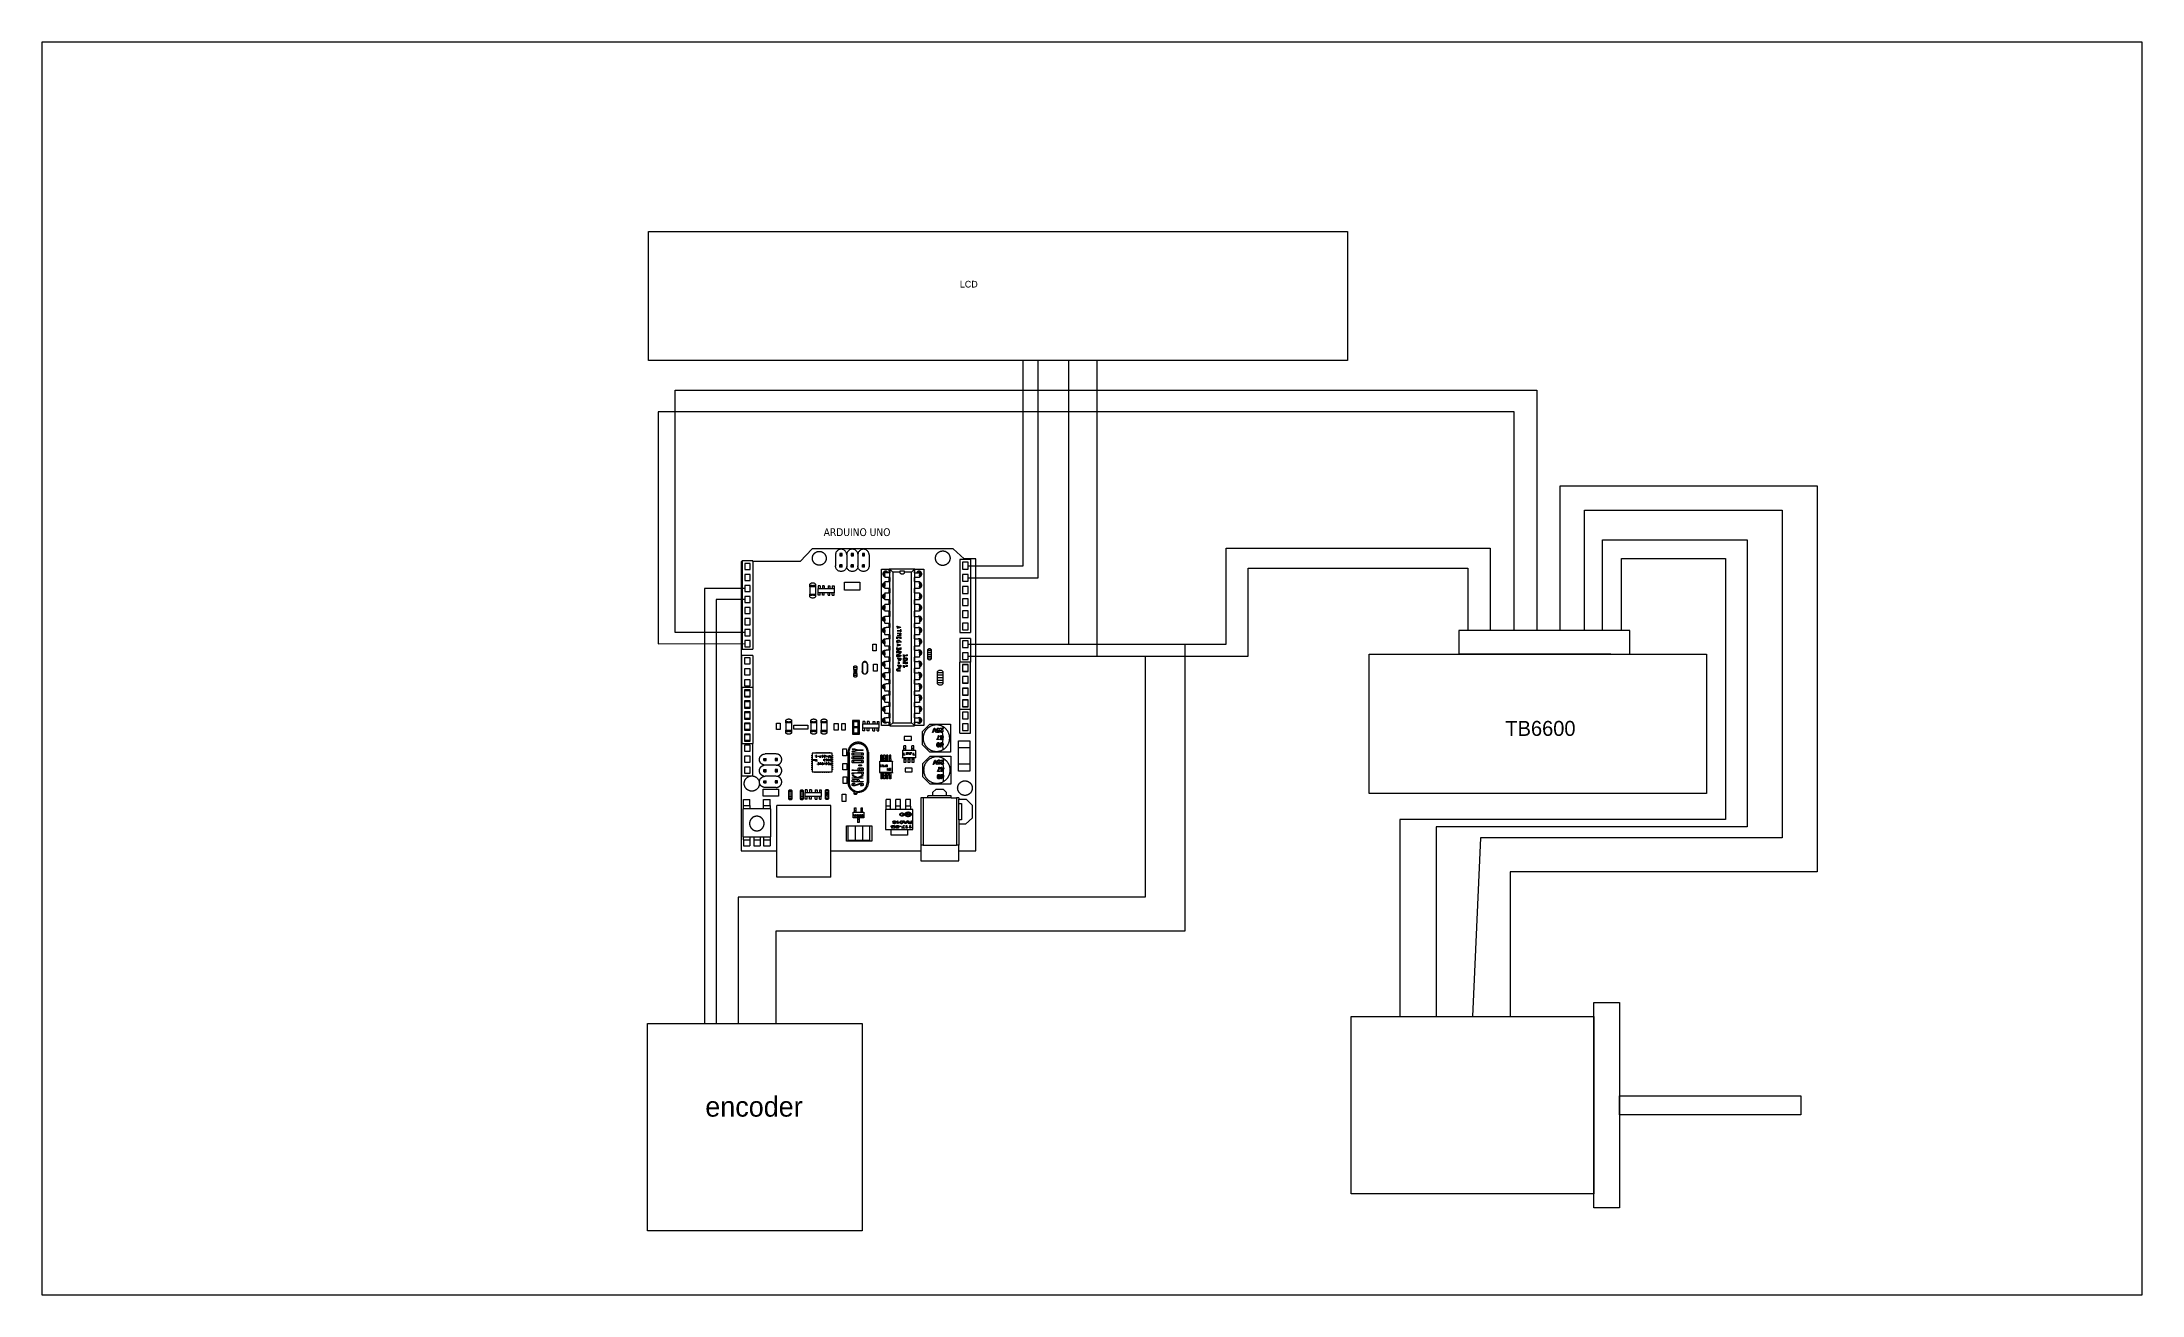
# Model space of a CAD drawing. Header units: millimetres. Extents: x -116 to 361, y -106 to 178.
import ezdxf

# ---------------------------------------------------------------- set-up
doc = ezdxf.new("R2010")
doc.units = ezdxf.units.MM
doc.layers.add('Edges', color=7, linetype='Continuous')
doc.styles.add('Tahoma', font='tahoma.ttf')

msp = doc.modelspace()

# ---------------------------------------------------------------- texts
at = {"attachment_point": 1}
for s, width, gutter_width, insert, char_height in [('LCD', 487.4893, 7.6, (92.3, 124.15), 1.521), ('TB6600', 487.5085, 17.01, (216.22, 24.12), 3.402), ('encoder', 602.2699, 22.88, (34.49, -61.25), 4.576)]:
    msp.add_mtext_dynamic_manual_height_columns(s, width=width, gutter_width=gutter_width, heights=[0], dxfattribs=dict(at, insert=insert, char_height=char_height))

# ---------------------------------------------------------------- blocks, each defined once
blk = doc.blocks.new('Arduino Uno pl')
at = {"layer": 'Edges'}
for p, q in [((-31.18, 39.65), (-31.18, -26.11)), ((-30.97, 39.65), (-31.18, 39.65)), ((-28.5, 39.77), (-30.97, 39.77)), ((-30.97, 39.77), (-30.97, 39.65)), ((-30.97, 39.65), (-30.97, 19.73)), ((-29.1, 39.22), (-30.38, 39.22)), ((-30.38, 39.22), (-30.38, 37.82)), ((-29.1, 37.82), (-29.1, 39.22)), ((-28.5, 39.65), (-28.5, 39.77)), ((-17.8, 39.65), (-28.5, 39.65)), ((-28.5, 39.65), (-28.5, 19.73)), ((-15.06, 42.56), (-17.8, 39.65)), ((17.01, 42.56), (-15.06, 42.56)), ((-9.73, 41.35), (-9.74, 41.19)), ((-9.74, 41.19), (-9.74, 38.65)), ((-9.73, 38.48), (-9.74, 38.65)), ((-9.7, 41.52), (-9.73, 41.35)), ((-9.65, 41.67), (-9.7, 41.52)), ((-9.57, 41.82), (-9.65, 41.67)), ((-9.48, 41.96), (-9.57, 41.82)), ((-9.37, 42.08), (-9.48, 41.96)), ((-9.25, 42.19), (-9.37, 42.08)), ((-9.11, 42.29), (-9.25, 42.19)), ((-8.96, 42.36), (-9.11, 42.29)), ((-8.8, 42.41), (-8.96, 42.36)), ((-8.64, 42.45), (-8.8, 42.41)), ((-8.73, 41.44), (-8.65, 41.36)), ((-8.73, 41.44), (-8.73, 40.93)), ((-8.22, 41.44), (-8.73, 41.44)), ((-8.73, 40.93), (-8.65, 41.01)), ((-8.73, 40.93), (-8.22, 40.93)), ((-8.73, 38.9), (-8.65, 38.82)), ((-8.22, 38.9), (-8.73, 38.9)), ((-8.73, 38.39), (-8.73, 38.9)), ((-8.73, 38.39), (-8.65, 38.47)), ((-8.22, 38.39), (-8.73, 38.39)), ((-8.3, 41.36), (-8.65, 41.36)), ((-8.65, 41.36), (-8.65, 41.01)), ((-8.65, 41.01), (-8.3, 41.01)), ((-8.65, 38.47), (-8.65, 38.82)), ((-8.65, 38.82), (-8.3, 38.82)), ((-8.3, 38.47), (-8.65, 38.47)), ((-8.47, 42.46), (-8.64, 42.45)), ((-8.31, 42.45), (-8.47, 42.46)), ((-8.15, 42.41), (-8.31, 42.45)), ((-8.22, 41.44), (-8.3, 41.36)), ((-8.3, 41.01), (-8.3, 41.36)), ((-8.22, 40.93), (-8.3, 41.01)), ((-8.22, 38.9), (-8.3, 38.82)), ((-8.3, 38.82), (-8.3, 38.47)), ((-8.22, 38.39), (-8.3, 38.47)), ((-8.22, 40.93), (-8.22, 41.44)), ((-8.22, 38.39), (-8.22, 38.9)), ((-7.99, 42.36), (-8.15, 42.41)), ((-7.84, 42.29), (-7.99, 42.36)), ((-7.7, 42.19), (-7.84, 42.29)), ((-7.58, 42.08), (-7.7, 42.19)), ((-7.47, 41.96), (-7.58, 42.08)), ((-7.37, 41.82), (-7.47, 41.96)), ((-7.3, 41.67), (-7.37, 41.82)), ((-7.25, 41.52), (-7.3, 41.67)), ((-7.21, 41.35), (-7.25, 41.52)), ((-7.16, 41.52), (-7.21, 41.35)), ((-7.2, 41.19), (-7.21, 41.35)), ((-7.2, 38.65), (-7.21, 38.48)), ((-7.2, 41.19), (-7.2, 38.65)), ((-7.11, 41.67), (-7.16, 41.52)), ((-7.03, 41.82), (-7.11, 41.67)), ((-6.94, 41.96), (-7.03, 41.82)), ((-6.83, 42.08), (-6.94, 41.96)), ((-6.71, 42.19), (-6.83, 42.08)), ((-6.57, 42.29), (-6.71, 42.19)), ((-6.42, 42.36), (-6.57, 42.29)), ((-6.26, 42.41), (-6.42, 42.36)), ((-6.1, 42.45), (-6.26, 42.41)), ((-6.19, 41.44), (-6.11, 41.36)), ((-6.19, 41.44), (-6.19, 40.93)), ((-5.68, 41.44), (-6.19, 41.44)), ((-6.19, 40.93), (-6.11, 41.01)), ((-6.19, 40.93), (-5.68, 40.93)), ((-6.19, 38.9), (-6.11, 38.82)), ((-5.68, 38.9), (-6.19, 38.9)), ((-6.19, 38.39), (-6.19, 38.9)), ((-6.19, 38.39), (-6.11, 38.47)), ((-5.68, 38.39), (-6.19, 38.39)), ((-5.76, 41.36), (-6.11, 41.36)), ((-6.11, 41.36), (-6.11, 41.01)), ((-6.11, 41.01), (-5.76, 41.01)), ((-6.11, 38.47), (-6.11, 38.82)), ((-6.11, 38.82), (-5.76, 38.82)), ((-5.76, 38.47), (-6.11, 38.47)), ((-5.93, 42.46), (-6.1, 42.45)), ((-5.77, 42.45), (-5.93, 42.46)), ((-5.61, 42.41), (-5.77, 42.45)), ((-5.68, 41.44), (-5.76, 41.36)), ((-5.76, 41.01), (-5.76, 41.36)), ((-5.68, 40.93), (-5.76, 41.01)), ((-5.68, 38.9), (-5.76, 38.82)), ((-5.76, 38.82), (-5.76, 38.47)), ((-5.68, 38.39), (-5.76, 38.47)), ((-5.68, 40.93), (-5.68, 41.44)), ((-5.68, 38.39), (-5.68, 38.9)), ((-5.45, 42.36), (-5.61, 42.41)), ((-5.3, 42.29), (-5.45, 42.36)), ((-5.16, 42.19), (-5.3, 42.29)), ((-5.04, 42.08), (-5.16, 42.19)), ((-4.93, 41.96), (-5.04, 42.08)), ((-4.83, 41.82), (-4.93, 41.96)), ((-4.76, 41.67), (-4.83, 41.82)), ((-4.71, 41.52), (-4.76, 41.67)), ((-4.65, 41.35), (-4.71, 41.52)), ((-4.65, 41.35), (-4.66, 41.19)), ((-4.66, 41.19), (-4.66, 38.65)), ((-4.65, 38.48), (-4.66, 38.65)), ((-4.62, 41.52), (-4.65, 41.35)), ((-4.57, 41.67), (-4.62, 41.52)), ((-4.49, 41.82), (-4.57, 41.67)), ((-4.4, 41.96), (-4.49, 41.82)), ((-4.29, 42.08), (-4.4, 41.96)), ((-4.17, 42.19), (-4.29, 42.08)), ((-4.03, 42.29), (-4.17, 42.19)), ((-3.88, 42.36), (-4.03, 42.29)), ((-3.72, 42.41), (-3.88, 42.36)), ((-3.56, 42.45), (-3.72, 42.41)), ((-3.65, 41.44), (-3.57, 41.36)), ((-3.65, 41.44), (-3.65, 40.93)), ((-3.14, 41.44), (-3.65, 41.44)), ((-3.65, 40.93), (-3.57, 41.01)), ((-3.65, 40.93), (-3.14, 40.93)), ((-3.65, 38.9), (-3.57, 38.82)), ((-3.14, 38.9), (-3.65, 38.9)), ((-3.65, 38.39), (-3.65, 38.9)), ((-3.65, 38.39), (-3.57, 38.47)), ((-3.14, 38.39), (-3.65, 38.39)), ((-3.22, 41.36), (-3.57, 41.36)), ((-3.57, 41.36), (-3.57, 41.01)), ((-3.57, 41.01), (-3.22, 41.01)), ((-3.57, 38.47), (-3.57, 38.82)), ((-3.57, 38.82), (-3.22, 38.82)), ((-3.22, 38.47), (-3.57, 38.47)), ((-3.39, 42.46), (-3.56, 42.45)), ((-3.23, 42.45), (-3.39, 42.46)), ((-3.07, 42.41), (-3.23, 42.45)), ((-3.14, 41.44), (-3.22, 41.36)), ((-3.22, 41.01), (-3.22, 41.36)), ((-3.14, 40.93), (-3.22, 41.01)), ((-3.14, 38.9), (-3.22, 38.82)), ((-3.22, 38.82), (-3.22, 38.47)), ((-3.14, 38.39), (-3.22, 38.47)), ((-3.14, 40.93), (-3.14, 41.44)), ((-3.14, 38.39), (-3.14, 38.9)), ((-2.91, 42.36), (-3.07, 42.41)), ((-2.76, 42.29), (-2.91, 42.36)), ((-2.62, 42.19), (-2.76, 42.29)), ((-2.5, 42.08), (-2.62, 42.19)), ((-2.39, 41.96), (-2.5, 42.08)), ((-2.29, 41.82), (-2.39, 41.96)), ((-2.22, 41.67), (-2.29, 41.82)), ((-2.17, 41.52), (-2.22, 41.67)), ((-2.13, 41.35), (-2.17, 41.52)), ((-2.12, 41.19), (-2.13, 41.35)), ((-2.12, 38.65), (-2.13, 38.48)), ((-2.12, 41.19), (-2.12, 38.65)), ((19.49, 40.23), (17.01, 42.56)), ((20.95, 40.08), (18.48, 40.08)), ((18.48, 40.08), (18.48, 23.52)), ((20.95, 40.08), (18.48, 40.08)), ((20.35, 39.48), (19.08, 39.48)), ((19.08, 39.48), (19.08, 37.93)), ((22.11, 40.23), (19.49, 40.23)), ((20.35, 37.93), (20.35, 39.48)), ((20.95, 40.08), (20.95, 23.52)), ((22.11, -26.11), (22.11, 40.23)), ((-30.38, 37.82), (-29.1, 37.82)), ((-29.1, 36.71), (-30.38, 36.71)), ((-30.38, 36.71), (-30.38, 35.31)), ((-30.38, 35.31), (-29.1, 35.31)), ((-29.1, 34.21), (-30.38, 34.21)), ((-30.38, 34.21), (-30.38, 32.81)), ((-29.1, 35.31), (-29.1, 36.71)), ((-29.1, 32.81), (-29.1, 34.21)), ((-15.58, 34.52), (-15.51, 34.61)), ((-15.58, 34.2), (-15.58, 34.52)), ((-15.07, 34.2), (-15.58, 34.2)), ((-15.58, 33.93), (-15.58, 34.2)), ((-14.27, 33.93), (-15.58, 33.93)), ((-15.58, 33.93), (-15.58, 32.24)), ((-15.51, 34.61), (-15.42, 34.68)), ((-15.42, 34.68), (-15.31, 34.75)), ((-15.31, 34.75), (-15.19, 34.79)), ((-15.19, 34.79), (-15.06, 34.82)), ((-15.07, 34.1), (-15.07, 34.2)), ((-14.77, 34.1), (-15.07, 34.1)), ((-15.06, 34.82), (-14.92, 34.83)), ((-14.92, 34.83), (-14.79, 34.82)), ((-14.79, 34.82), (-14.65, 34.79)), ((-14.27, 34.2), (-14.77, 34.2)), ((-14.77, 34.2), (-14.77, 34.1)), ((-14.65, 34.79), (-14.53, 34.75)), ((-14.53, 34.75), (-14.43, 34.68)), ((-14.43, 34.68), (-14.34, 34.61)), ((-14.34, 34.61), (-14.27, 34.52)), ((-14.27, 34.52), (-14.27, 34.2)), ((-14.27, 34.2), (-14.27, 33.93)), ((-14.27, 33.93), (-14.27, 32.24)), ((-13.26, 34.1), (-13.69, 34.1)), ((-13.69, 34.1), (-13.69, 33.52)), ((-13.69, 33.52), (-13.26, 33.52)), ((-13.69, 32.57), (-13.69, 33.52)), ((-13.26, 34.1), (-13.26, 33.52)), ((-13.26, 33.52), (-12.73, 33.52)), ((-12.73, 34.1), (-12.73, 33.52)), ((-12.3, 34.1), (-12.73, 34.1)), ((-12.73, 33.52), (-12.3, 33.52)), ((-12.3, 34.1), (-12.3, 33.52)), ((-12.3, 33.52), (-11.45, 33.52)), ((-11.45, 34.1), (-11.45, 33.52)), ((-11.45, 34.1), (-11.02, 34.1)), ((-11.45, 33.52), (-11.02, 33.52)), ((-11.02, 34.1), (-11.02, 33.52)), ((-11.02, 33.52), (-10.49, 33.52)), ((-10.49, 34.1), (-10.49, 33.52)), ((-10.49, 34.1), (-10.06, 34.1)), ((-10.49, 33.52), (-10.06, 33.52)), ((-10.06, 34.1), (-10.06, 33.52)), ((-10.06, 33.52), (-10.06, 32.57)), ((-7.69, 34.96), (-4.2, 34.96)), ((-7.69, 33.16), (-7.69, 34.96)), ((-4.2, 34.96), (-4.2, 33.16)), ((0.67, 2.35), (0.67, 37.92)), ((0.67, 37.92), (2.47, 37.92)), ((1.43, 36.24), (1.44, 36.41)), ((1.43, 36.24), (1.46, 36.18)), ((1.43, 33.84), (1.45, 33.83)), ((1.44, 36.41), (1.46, 36.51)), ((1.44, 33.66), (1.45, 33.83)), ((1.46, 33.62), (1.44, 33.66)), ((1.45, 33.83), (1.46, 33.93)), ((1.88, 37.07), (1.46, 37.07)), ((1.46, 36.64), (1.46, 37.07)), ((1.46, 36.64), (1.46, 36.51)), ((1.46, 36.18), (1.46, 36.05)), ((2.47, 36.05), (1.46, 36.05)), ((1.46, 35.1), (2.47, 35.1)), ((1.46, 35.1), (1.46, 34.88)), ((1.46, 34.71), (1.46, 34.88)), ((1.46, 34.6), (1.46, 34.71)), ((1.46, 34.6), (1.46, 34.08)), ((1.46, 33.93), (1.46, 34.08)), ((1.46, 33.62), (1.46, 33.49)), ((2.47, 33.49), (1.46, 33.49)), ((2, 37.07), (1.88, 37.07)), ((2.19, 37.07), (2, 37.07)), ((2.47, 37.07), (2.19, 37.07)), ((2.47, 37.07), (2.47, 37.92)), ((2.62, 37.88), (2.47, 37.92)), ((2.62, 37.07), (2.47, 37.07)), ((2.47, 35.1), (2.47, 36.05)), ((2.62, 36.05), (2.47, 36.05)), ((2.62, 35.1), (2.47, 35.1)), ((2.47, 32.54), (2.47, 33.49)), ((2.62, 33.49), (2.47, 33.49)), ((3.29, 37.21), (2.62, 37.88)), ((2.62, 37.88), (2.62, 37.07)), ((8.19, 37.88), (2.62, 37.88)), ((2.62, 36.05), (2.62, 37.07)), ((2.62, 36.05), (2.62, 35.1)), ((2.62, 33.49), (2.62, 35.1)), ((2.62, 33.49), (2.62, 32.54)), ((3.29, 37.21), (3.29, 2.97)), ((4.9, 37.21), (3.29, 37.21)), ((5.91, 37.43), (4.9, 37.43)), ((4.9, 37.43), (4.9, 37.21)), ((5.91, 37.21), (5.91, 37.43)), ((7.52, 37.21), (5.91, 37.21)), ((7.52, 37.21), (8.19, 37.88)), ((7.52, 2.97), (7.52, 37.21)), ((8.29, 37.92), (8.19, 37.88)), ((8.19, 37.07), (8.19, 37.88)), ((8.19, 37.07), (8.19, 36.05)), ((8.19, 37.07), (8.29, 37.07)), ((8.19, 35.1), (8.19, 36.05)), ((8.19, 36.05), (8.29, 36.05)), ((8.19, 35.1), (8.19, 33.49)), ((8.19, 35.1), (8.29, 35.1)), ((8.19, 32.54), (8.19, 33.49)), ((8.19, 33.49), (8.29, 33.49)), ((8.29, 37.07), (8.29, 37.92)), ((8.29, 37.92), (10.3, 37.92)), ((8.29, 37.07), (8.67, 37.07)), ((8.29, 35.1), (8.29, 36.05)), ((9.35, 36.05), (8.29, 36.05)), ((8.29, 35.1), (9.35, 35.1)), ((8.29, 32.54), (8.29, 33.49)), ((9.35, 33.49), (8.29, 33.49)), ((8.67, 37.07), (8.86, 37.07)), ((8.89, 37.11), (8.86, 37.07)), ((8.89, 37.11), (8.98, 37.07)), ((9.01, 37.22), (8.97, 37.19)), ((8.98, 37.07), (9.35, 37.07)), ((9.41, 37.25), (9.35, 37.27)), ((9.35, 37.07), (9.35, 36.64)), ((9.36, 36.39), (9.35, 36.64)), ((9.38, 36.4), (9.35, 36.39)), ((9.35, 36.18), (9.37, 36.22)), ((9.35, 36.18), (9.35, 36.05)), ((9.35, 35.1), (9.35, 34.88)), ((9.35, 34.71), (9.35, 34.88)), ((9.35, 34.6), (9.35, 34.71)), ((9.35, 34.6), (9.35, 34.08)), ((9.35, 33.93), (9.35, 34.08)), ((9.36, 33.83), (9.35, 33.93)), ((9.35, 33.62), (9.37, 33.66)), ((9.35, 33.62), (9.35, 33.49)), ((9.37, 36.22), (9.36, 36.39)), ((9.38, 33.84), (9.36, 33.83)), ((9.37, 33.66), (9.36, 33.83)), ((10.3, 37.92), (10.3, 2.35)), ((19.08, 37.93), (20.35, 37.93)), ((20.35, 36.72), (19.08, 36.72)), ((19.08, 36.72), (19.08, 35.17)), ((19.08, 35.17), (20.35, 35.17)), ((20.35, 33.95), (19.08, 33.95)), ((19.08, 33.95), (19.08, 32.41)), ((20.35, 35.17), (20.35, 36.72)), ((20.35, 32.41), (20.35, 33.95)), ((-30.38, 32.81), (-29.1, 32.81)), ((-29.1, 31.7), (-30.38, 31.7)), ((-30.38, 31.7), (-30.38, 30.3)), ((-30.38, 30.3), (-29.1, 30.3)), ((-29.1, 29.2), (-30.38, 29.2)), ((-30.38, 29.2), (-30.38, 27.8)), ((-29.1, 30.3), (-29.1, 31.7)), ((-29.1, 27.8), (-29.1, 29.2)), ((-15.58, 32.24), (-14.27, 32.24)), ((-15.58, 31.97), (-15.58, 32.24)), ((-15.58, 31.97), (-15.08, 31.97)), ((-15.58, 31.66), (-15.58, 31.97)), ((-15.51, 31.57), (-15.58, 31.66)), ((-15.42, 31.49), (-15.51, 31.57)), ((-15.31, 31.43), (-15.42, 31.49)), ((-15.19, 31.38), (-15.31, 31.43)), ((-15.06, 31.35), (-15.19, 31.38)), ((-15.08, 32.07), (-14.78, 32.07)), ((-15.08, 31.97), (-15.08, 32.07)), ((-14.92, 31.34), (-15.06, 31.35)), ((-14.79, 31.35), (-14.92, 31.34)), ((-14.65, 31.38), (-14.79, 31.35)), ((-14.78, 32.07), (-14.78, 31.97)), ((-14.78, 31.97), (-14.27, 31.97)), ((-14.53, 31.43), (-14.65, 31.38)), ((-14.43, 31.49), (-14.53, 31.43)), ((-14.34, 31.57), (-14.43, 31.49)), ((-14.27, 31.66), (-14.34, 31.57)), ((-14.27, 32.24), (-14.27, 31.97)), ((-14.27, 31.97), (-14.27, 31.66)), ((-13.69, 32), (-13.69, 32.57)), ((-13.26, 32.57), (-13.69, 32.57)), ((-13.26, 32), (-13.69, 32)), ((-13.26, 32), (-13.26, 32.57)), ((-12.73, 32.57), (-13.26, 32.57)), ((-12.73, 32), (-12.73, 32.57)), ((-12.3, 32.57), (-12.73, 32.57)), ((-12.3, 32), (-12.73, 32)), ((-12.3, 32), (-12.3, 32.57)), ((-11.45, 32.57), (-12.3, 32.57)), ((-11.45, 32), (-11.45, 32.57)), ((-11.02, 32.57), (-11.45, 32.57)), ((-11.45, 32), (-11.02, 32)), ((-11.02, 32), (-11.02, 32.57)), ((-10.49, 32.57), (-11.02, 32.57)), ((-10.49, 32), (-10.49, 32.57)), ((-10.06, 32.57), (-10.49, 32.57)), ((-10.49, 32), (-10.06, 32)), ((-10.06, 32), (-10.06, 32.57)), ((-4.2, 33.16), (-7.69, 33.16)), ((1.43, 31.28), (1.45, 31.27)), ((1.43, 28.72), (1.45, 28.71)), ((1.44, 31.1), (1.45, 31.27)), ((1.46, 31.06), (1.44, 31.1)), ((1.44, 28.54), (1.45, 28.71)), ((1.45, 31.27), (1.46, 31.52)), ((1.45, 28.71), (1.46, 28.81)), ((1.46, 32.54), (2.47, 32.54)), ((1.46, 32.54), (1.46, 32.32)), ((1.46, 32.32), (1.46, 32.15)), ((1.46, 32.15), (1.46, 31.52)), ((1.46, 31.06), (1.46, 30.93)), ((2.47, 30.93), (1.46, 30.93)), ((1.46, 29.98), (2.47, 29.98)), ((1.46, 29.98), (1.46, 29.76)), ((1.46, 29.59), (1.46, 29.76)), ((1.46, 29.48), (1.46, 29.59)), ((1.46, 29.48), (1.46, 28.96)), ((1.46, 28.81), (1.46, 28.96)), ((2.62, 32.54), (2.47, 32.54)), ((2.47, 29.98), (2.47, 30.93)), ((2.62, 30.93), (2.47, 30.93)), ((2.62, 29.98), (2.47, 29.98)), ((2.62, 30.93), (2.62, 32.54)), ((2.62, 30.93), (2.62, 29.98)), ((2.62, 28.36), (2.62, 29.98)), ((8.19, 32.54), (8.19, 30.93)), ((8.19, 32.54), (8.29, 32.54)), ((8.19, 29.98), (8.19, 30.93)), ((8.19, 30.93), (8.29, 30.93)), ((8.19, 29.98), (8.19, 28.36)), ((8.19, 29.98), (8.29, 29.98)), ((8.29, 32.54), (9.35, 32.54)), ((8.29, 29.98), (8.29, 30.93)), ((9.35, 30.93), (8.29, 30.93)), ((8.29, 29.98), (9.35, 29.98)), ((9.35, 32.54), (9.35, 32.32)), ((9.35, 32.32), (9.35, 32.15)), ((9.35, 32.15), (9.35, 31.52)), ((9.36, 31.27), (9.35, 31.52)), ((9.35, 31.06), (9.37, 31.1)), ((9.35, 31.06), (9.35, 30.93)), ((9.35, 29.98), (9.35, 29.76)), ((9.35, 29.59), (9.35, 29.76)), ((9.35, 29.48), (9.35, 29.59)), ((9.35, 29.48), (9.35, 28.96)), ((9.35, 28.81), (9.35, 28.96)), ((9.36, 28.71), (9.35, 28.81)), ((9.38, 31.28), (9.36, 31.27)), ((9.37, 31.1), (9.36, 31.27)), ((9.38, 28.72), (9.36, 28.71)), ((9.37, 28.54), (9.36, 28.71)), ((19.08, 32.41), (20.35, 32.41)), ((20.35, 31.19), (19.08, 31.19)), ((19.08, 31.19), (19.08, 29.65)), ((19.08, 29.65), (20.35, 29.65)), ((20.35, 29.65), (20.35, 31.19)), ((-30.38, 27.8), (-29.1, 27.8)), ((-29.1, 26.7), (-30.38, 26.7)), ((-30.38, 26.7), (-30.38, 25.29)), ((-30.38, 25.29), (-29.1, 25.29)), ((-29.1, 24.19), (-30.38, 24.19)), ((-30.38, 24.19), (-30.38, 22.79)), ((-29.1, 25.29), (-29.1, 26.7)), ((-29.1, 22.79), (-29.1, 24.19)), ((1.45, 26.15), (1.4, 26.17)), ((1.43, 26.16), (1.45, 26.15)), ((1.46, 28.5), (1.44, 28.54)), ((1.44, 25.98), (1.45, 26.15)), ((1.46, 25.7), (1.44, 25.98)), ((1.46, 26.25), (1.45, 26.15)), ((1.46, 28.5), (1.46, 28.36)), ((2.47, 28.36), (1.46, 28.36)), ((1.46, 27.18), (1.53, 27.21)), ((1.46, 27.03), (1.46, 27.18)), ((1.46, 26.92), (1.46, 27.03)), ((1.46, 26.59), (1.46, 26.92)), ((1.46, 26.59), (1.46, 26.25)), ((1.46, 25.7), (1.46, 25.56)), ((2.47, 25.56), (1.46, 25.56)), ((1.46, 24.62), (1.53, 24.65)), ((1.46, 24.47), (1.46, 24.62)), ((1.46, 24.36), (1.46, 24.47)), ((1.46, 24.03), (1.46, 24.36)), ((1.46, 24.03), (1.46, 23.69)), ((1.53, 27.21), (1.7, 27.2)), ((1.53, 24.65), (1.7, 24.64)), ((1.7, 27.2), (1.75, 27.18)), ((1.7, 24.64), (1.75, 24.62)), ((2.47, 27.18), (1.75, 27.18)), ((2.47, 24.62), (1.75, 24.62)), ((2.47, 27.18), (2.47, 28.36)), ((2.62, 28.36), (2.47, 28.36)), ((2.62, 27.18), (2.47, 27.18)), ((2.47, 24.62), (2.47, 25.56)), ((2.62, 25.56), (2.47, 25.56)), ((2.62, 24.62), (2.47, 24.62)), ((2.62, 28.36), (2.62, 27.18)), ((2.62, 25.56), (2.62, 27.18)), ((2.62, 25.56), (2.62, 24.62)), ((2.62, 23), (2.62, 24.62)), ((4.21, 24.9), (4.2, 24.93)), ((4.2, 24.48), (4.21, 24.52)), ((4.23, 24.88), (4.21, 24.9)), ((4.21, 24.52), (4.24, 24.54)), ((4.39, 24.83), (4.23, 24.88)), ((4.24, 24.54), (4.39, 24.58)), ((4.25, 23.96), (4.95, 23.96)), ((5.03, 24.65), (4.27, 24.44)), ((4.28, 24.98), (5.02, 24.76)), ((4.39, 24.58), (4.39, 24.83)), ((4.81, 24.71), (4.5, 24.8)), ((4.5, 24.8), (4.5, 24.62)), ((4.5, 24.62), (4.81, 24.71)), ((4.91, 24.18), (5.06, 24.18)), ((4.95, 24.07), (4.91, 24.07)), ((4.95, 23.96), (4.95, 24.07)), ((5.02, 24.76), (5.05, 24.74)), ((5.05, 24.67), (5.03, 24.65)), ((5.05, 24.74), (5.06, 24.71)), ((5.06, 24.71), (5.05, 24.67)), ((5.06, 24.18), (5.06, 23.63)), ((8.19, 27.18), (8.19, 28.36)), ((8.19, 28.36), (8.29, 28.36)), ((8.19, 27.18), (8.19, 25.56)), ((8.19, 27.18), (8.29, 27.18)), ((8.19, 24.62), (8.19, 25.56)), ((8.19, 25.56), (8.29, 25.56)), ((8.19, 24.62), (8.19, 23)), ((8.19, 24.62), (8.29, 24.62)), ((8.29, 27.18), (8.29, 28.36)), ((9.35, 28.36), (8.29, 28.36)), ((8.29, 27.18), (9.05, 27.18)), ((8.29, 24.62), (8.29, 25.56)), ((9.35, 25.56), (8.29, 25.56)), ((8.29, 24.62), (9.05, 24.62)), ((9.11, 27.2), (9.05, 27.18)), ((9.11, 24.64), (9.05, 24.62)), ((9.27, 27.21), (9.11, 27.2)), ((9.27, 24.65), (9.11, 24.64)), ((9.35, 27.18), (9.27, 27.21)), ((9.35, 24.62), (9.27, 24.65)), ((9.35, 28.5), (9.37, 28.54)), ((9.35, 28.5), (9.35, 28.36)), ((9.35, 27.03), (9.35, 27.18)), ((9.35, 26.92), (9.35, 27.03)), ((9.35, 26.59), (9.35, 26.92)), ((9.35, 26.59), (9.35, 26.25)), ((9.35, 26.25), (9.36, 26.15)), ((9.35, 25.7), (9.37, 25.98)), ((9.35, 25.7), (9.35, 25.56)), ((9.35, 24.47), (9.35, 24.62)), ((9.35, 24.36), (9.35, 24.47)), ((9.35, 24.03), (9.35, 24.36)), ((9.35, 24.03), (9.35, 23.69)), ((9.36, 26.15), (9.41, 26.17)), ((9.38, 26.16), (9.36, 26.15)), ((9.37, 25.98), (9.36, 26.15)), ((20.35, 28.43), (19.08, 28.43)), ((19.08, 28.43), (19.08, 26.89)), ((19.08, 26.89), (20.35, 26.89)), ((20.35, 25.67), (19.08, 25.67)), ((19.08, 25.67), (19.08, 24.13)), ((19.08, 24.13), (20.35, 24.13)), ((20.35, 26.89), (20.35, 28.43)), ((20.35, 24.13), (20.35, 25.67)), ((-30.97, 19.73), (-28.5, 19.73)), ((-30.38, 22.79), (-29.1, 22.79)), ((-29.1, 21.69), (-30.38, 21.69)), ((-30.38, 21.69), (-30.38, 20.28)), ((-30.38, 20.28), (-29.1, 20.28)), ((-29.1, 20.28), (-29.1, 21.69)), ((-1.29, 19.39), (-1.29, 20.89)), ((-1.29, 20.89), (-1.25, 20.89)), ((-1.29, 19.39), (-1.25, 20.89)), ((-1.25, 19.39), (-1.29, 19.39)), ((-1.25, 19.35), (-1.29, 19.39)), ((-1.25, 20.89), (-0.5, 20.89)), ((-0.5, 19.35), (-1.25, 19.35)), ((-0.5, 20.89), (-0.5, 19.35)), ((1.39, 21.88), (1.46, 21.91)), ((1.39, 19.32), (1.46, 19.35)), ((1.43, 23.6), (1.45, 23.59)), ((1.44, 23.41), (1.45, 23.59)), ((1.46, 23.14), (1.44, 23.41)), ((1.44, 20.85), (1.45, 21.03)), ((1.46, 20.58), (1.44, 20.85)), ((1.46, 23.69), (1.45, 23.59)), ((1.46, 21.13), (1.45, 21.03)), ((1.46, 23.14), (1.46, 23)), ((2.47, 23), (1.46, 23)), ((1.46, 22.06), (1.53, 22.09)), ((1.46, 21.91), (1.46, 22.06)), ((1.46, 21.8), (1.46, 21.91)), ((1.46, 21.46), (1.46, 21.8)), ((1.46, 21.46), (1.46, 21.13)), ((1.46, 20.58), (1.46, 20.44)), ((2.47, 20.44), (1.46, 20.44)), ((1.46, 19.5), (1.53, 19.53)), ((1.46, 19.35), (1.46, 19.5)), ((1.46, 19.24), (1.46, 19.35)), ((1.46, 18.9), (1.46, 19.24)), ((1.53, 22.09), (1.7, 22.08)), ((1.53, 19.53), (1.7, 19.52)), ((1.7, 22.08), (1.75, 22.06)), ((1.7, 19.52), (1.75, 19.5)), ((2.47, 22.06), (1.75, 22.06)), ((2.47, 19.5), (1.75, 19.5)), ((2.47, 22.06), (2.47, 23)), ((2.62, 23), (2.47, 23)), ((2.62, 22.06), (2.47, 22.06)), ((2.47, 19.59), (2.47, 20.44)), ((2.62, 20.44), (2.47, 20.44)), ((2.47, 19.5), (2.47, 19.59)), ((2.62, 19.59), (2.47, 19.59)), ((2.62, 19.5), (2.47, 19.5)), ((2.62, 23), (2.62, 22.06)), ((2.62, 20.44), (2.62, 22.06)), ((2.62, 20.44), (2.62, 19.59)), ((2.62, 19.59), (2.62, 19.5)), ((2.62, 17.88), (2.62, 19.5)), ((4.2, 22.07), (4.2, 22.56)), ((4.2, 22.56), (5.06, 22.56)), ((4.2, 21.59), (4.21, 21.66)), ((4.2, 21.37), (4.2, 21.59)), ((4.21, 21.31), (4.2, 21.37)), ((4.21, 20.86), (4.2, 20.89)), ((4.2, 20.45), (4.21, 20.49)), ((4.2, 19.7), (4.2, 20.09)), ((4.21, 19.66), (4.2, 19.7)), ((4.2, 18.84), (4.2, 19.34)), ((4.2, 19.34), (4.58, 19.34)), ((4.21, 21.66), (4.25, 21.71)), ((4.25, 21.26), (4.21, 21.31)), ((4.23, 20.85), (4.21, 20.86)), ((4.21, 20.49), (4.24, 20.5)), ((4.23, 19.62), (4.21, 19.66)), ((4.39, 20.8), (4.23, 20.85)), ((4.27, 19.6), (4.23, 19.62)), ((4.24, 20.5), (4.39, 20.55)), ((4.95, 23.85), (4.25, 23.85)), ((4.25, 23.37), (5.06, 23.37)), ((4.91, 23.26), (4.25, 23.26)), ((4.25, 22.93), (4.91, 22.93)), ((5.06, 22.82), (4.25, 22.82)), ((4.25, 21.71), (4.3, 21.75)), ((4.3, 21.22), (4.25, 21.26)), ((5.03, 20.62), (4.27, 20.4)), ((4.31, 19.59), (4.27, 19.6)), ((4.28, 20.95), (5.02, 20.73)), ((4.3, 21.75), (4.36, 21.76)), ((4.36, 21.21), (4.3, 21.22)), ((4.57, 22.45), (4.31, 22.45)), ((4.31, 22.45), (4.31, 22.07)), ((4.31, 21.59), (4.31, 21.37)), ((4.31, 20.09), (4.31, 19.7)), ((4.31, 19.7), (4.52, 19.7)), ((4.52, 19.59), (4.31, 19.59)), ((4.58, 19.23), (4.31, 19.23)), ((4.31, 19.23), (4.31, 18.84)), ((4.36, 21.76), (4.66, 21.76)), ((4.66, 21.65), (4.36, 21.65)), ((4.36, 21.32), (4.48, 21.32)), ((4.59, 21.21), (4.36, 21.21)), ((4.39, 20.55), (4.39, 20.8)), ((4.48, 21.32), (4.48, 21.43)), ((4.81, 20.67), (4.5, 20.77)), ((4.5, 20.77), (4.5, 20.58)), ((4.5, 20.58), (4.81, 20.67)), ((4.58, 19.6), (4.52, 19.59)), ((4.57, 22.29), (4.57, 22.45)), ((4.58, 19.76), (4.58, 19.98)), ((4.63, 19.64), (4.58, 19.6)), ((4.58, 19.34), (4.62, 19.33)), ((4.58, 18.9), (4.58, 19.23)), ((4.59, 21.43), (4.59, 21.21)), ((4.62, 19.33), (4.65, 19.31)), ((4.66, 19.62), (4.63, 19.64)), ((4.65, 19.31), (4.68, 19.27)), ((4.66, 21.76), (4.74, 21.75)), ((4.7, 21.64), (4.66, 21.65)), ((4.68, 19.6), (4.66, 19.62)), ((4.95, 22.45), (4.68, 22.45)), ((4.68, 22.45), (4.68, 22.29)), ((4.75, 19.59), (4.68, 19.6)), ((4.68, 19.27), (4.69, 19.23)), ((4.69, 19.98), (4.69, 19.76)), ((4.69, 19.23), (4.69, 18.9)), ((4.73, 21.63), (4.7, 21.64)), ((4.72, 23.15), (4.75, 23.15)), ((4.75, 23.04), (4.72, 23.04)), ((4.93, 21.48), (4.73, 21.63)), ((4.74, 21.75), (4.8, 21.72)), ((4.74, 19.7), (4.95, 19.7)), ((4.75, 23.15), (4.91, 23.26)), ((4.91, 22.93), (4.75, 23.04)), ((4.95, 19.59), (4.75, 19.59)), ((4.8, 21.72), (5, 21.55)), ((5.06, 23.23), (4.86, 23.1)), ((4.86, 23.1), (5.06, 22.96)), ((4.91, 23.74), (4.95, 23.74)), ((5.06, 23.63), (4.91, 23.63)), ((4.95, 21.43), (4.93, 21.48)), ((4.95, 23.74), (4.95, 23.85)), ((4.95, 22.07), (4.95, 22.45)), ((4.95, 21.26), (4.95, 21.43)), ((4.95, 19.7), (4.95, 20.09)), ((4.99, 19.6), (4.95, 19.59)), ((4.95, 18.9), (4.95, 19.29)), ((5.03, 19.62), (4.99, 19.6)), ((5, 21.55), (5.03, 21.53)), ((5.02, 20.73), (5.05, 20.71)), ((5.03, 21.53), (5.04, 21.51)), ((5.05, 20.64), (5.03, 20.62)), ((5.05, 19.66), (5.03, 19.62)), ((5.04, 21.51), (5.06, 21.47)), ((5.05, 20.71), (5.06, 20.67)), ((5.06, 20.67), (5.05, 20.64)), ((5.06, 19.7), (5.05, 19.66)), ((5.06, 23.37), (5.06, 23.23)), ((5.06, 22.96), (5.06, 22.82)), ((5.06, 22.56), (5.06, 22.07)), ((5.06, 21.47), (5.06, 21.44)), ((5.06, 21.44), (5.06, 21.26)), ((5.06, 20.09), (5.06, 19.7)), ((5.06, 19.29), (5.06, 18.9)), ((8.19, 22.06), (8.19, 23)), ((8.19, 23), (8.29, 23)), ((8.19, 22.06), (8.19, 20.44)), ((8.19, 22.06), (8.29, 22.06)), ((8.19, 20.44), (8.29, 20.44)), ((8.19, 19.59), (8.19, 20.44)), ((8.29, 19.59), (8.19, 19.59)), ((8.19, 19.5), (8.19, 19.59)), ((8.19, 19.5), (8.19, 17.88)), ((8.19, 19.5), (8.29, 19.5)), ((8.29, 22.06), (8.29, 23)), ((9.35, 23), (8.29, 23)), ((8.29, 22.06), (9.05, 22.06)), ((8.29, 19.59), (8.29, 20.44)), ((9.35, 20.44), (8.29, 20.44)), ((8.29, 19.5), (8.29, 19.59)), ((8.29, 19.5), (9.05, 19.5)), ((9.11, 22.08), (9.05, 22.06)), ((9.11, 19.52), (9.05, 19.5)), ((9.27, 22.09), (9.11, 22.08)), ((9.27, 19.53), (9.11, 19.52)), ((9.35, 22.06), (9.27, 22.09)), ((9.35, 19.5), (9.27, 19.53)), ((9.35, 23.69), (9.36, 23.59)), ((9.35, 23.14), (9.37, 23.41)), ((9.35, 23.14), (9.35, 23)), ((9.35, 21.91), (9.35, 22.06)), ((9.41, 21.88), (9.35, 21.91)), ((9.35, 21.8), (9.35, 21.91)), ((9.35, 21.46), (9.35, 21.8)), ((9.35, 21.46), (9.35, 21.13)), ((9.35, 21.13), (9.36, 21.03)), ((9.35, 20.58), (9.37, 20.85)), ((9.35, 20.58), (9.35, 20.44)), ((9.35, 19.35), (9.35, 19.5)), ((9.41, 19.32), (9.35, 19.35)), ((9.35, 19.24), (9.35, 19.35)), ((9.35, 18.9), (9.35, 19.24)), ((9.38, 23.6), (9.36, 23.59)), ((9.37, 23.41), (9.36, 23.59)), ((9.37, 20.85), (9.36, 21.03)), ((11.24, 19.64), (11.28, 19.7)), ((11.24, 19.4), (11.24, 19.64)), ((11.95, 19.4), (11.24, 19.4)), ((11.24, 19), (11.24, 19.4)), ((11.28, 19.7), (11.33, 19.76)), ((11.33, 19.76), (11.39, 19.81)), ((11.39, 19.81), (11.45, 19.84)), ((11.45, 19.84), (11.52, 19.86)), ((11.52, 19.86), (11.6, 19.87)), ((11.6, 19.87), (11.67, 19.86)), ((11.67, 19.86), (11.74, 19.84)), ((11.74, 19.84), (11.81, 19.81)), ((11.81, 19.81), (11.87, 19.76)), ((11.87, 19.76), (11.92, 19.7)), ((11.92, 19.7), (11.95, 19.64)), ((11.95, 19.64), (11.95, 19.4)), ((11.95, 19.4), (11.95, 19)), ((18.48, 23.52), (20.95, 23.52)), ((20.95, 22.19), (18.48, 22.19)), ((18.48, 22.19), (18.48, 16.75)), ((20.95, 22.19), (18.48, 22.19)), ((20.35, 21.6), (19.08, 21.6)), ((19.08, 21.6), (19.08, 20.1)), ((19.08, 20.1), (20.35, 20.1)), ((20.35, 20.1), (20.35, 21.6)), ((20.95, 22.19), (20.95, 16.75)), ((-28.54, 18.32), (-31.01, 18.32)), ((-31.01, 11.01), (-31.01, 18.32)), ((-29.14, 17.77), (-30.42, 17.77)), ((-30.42, 17.77), (-30.42, 16.37)), ((-30.42, 16.37), (-29.14, 16.37)), ((-29.14, 15.27), (-30.42, 15.27)), ((-30.42, 15.27), (-30.42, 13.86)), ((-29.14, 16.37), (-29.14, 17.77)), ((-29.14, 13.86), (-29.14, 15.27)), ((-28.54, 18.32), (-28.54, 11.01)), ((-5.61, 15.49), (-5.61, 15.73)), ((-4.9, 15.49), (-5.61, 15.49)), ((-5.61, 15.1), (-5.61, 15.49)), ((-5.61, 15.1), (-5.61, 14.22)), ((-5.61, 15.1), (-4.9, 15.1)), ((-5.44, 14.63), (-5.44, 14.72)), ((-5.43, 14.86), (-5.43, 14.96)), ((-5.39, 14.89), (-5.43, 14.86)), ((-5.43, 14.39), (-5.43, 14.47)), ((-5.43, 14.47), (-5.39, 14.44)), ((-5.39, 14.96), (-5.39, 14.89)), ((-5.39, 14.89), (-5.28, 14.89)), ((-5.39, 14.75), (-5.13, 14.75)), ((-5.13, 14.72), (-5.39, 14.72)), ((-5.39, 14.72), (-5.39, 14.63)), ((-5.39, 14.63), (-5.13, 14.63)), ((-5.13, 14.6), (-5.39, 14.6)), ((-5.39, 14.44), (-5.22, 14.5)), ((-5.13, 14.44), (-5.39, 14.44)), ((-5.39, 14.44), (-5.39, 14.39)), ((-5.28, 14.89), (-5.28, 14.95)), ((-5.24, 14.86), (-5.28, 14.89)), ((-5.24, 14.98), (-5.13, 14.98)), ((-5.13, 14.95), (-5.24, 14.95)), ((-5.24, 14.95), (-5.24, 14.86)), ((-5.22, 14.53), (-5.11, 14.53)), ((-5.13, 14.5), (-5.22, 14.5)), ((-5.22, 14.5), (-5.13, 14.47)), ((-5.13, 14.88), (-5.13, 14.95)), ((-5.13, 14.63), (-5.13, 14.72)), ((-5.13, 14.47), (-5.13, 14.5)), ((-5.13, 14.39), (-5.13, 14.44)), ((-5.09, 14.88), (-5.11, 14.83)), ((-5.09, 14.95), (-5.09, 14.88)), ((-5.09, 14.72), (-5.09, 14.63)), ((-5.09, 14.51), (-5.09, 14.39)), ((-4.9, 15.73), (-4.9, 15.49)), ((-4.9, 15.49), (-4.9, 15.1)), ((-4.9, 14.22), (-4.9, 15.1)), ((-3.67, 16.33), (-3.67, 14.62)), ((-3.6, 16.32), (-3.6, 14.62)), ((-2.57, 16.32), (-2.57, 14.62)), ((-2.5, 16.33), (-2.5, 14.62)), ((-1.14, 14.7), (-1.14, 16.32)), ((-1.14, 16.32), (-0.32, 16.32)), ((-0.32, 14.7), (-1.14, 14.7)), ((-0.32, 16.32), (-0.32, 14.7)), ((1.45, 18.47), (1.4, 18.49)), ((1.43, 18.48), (1.45, 18.47)), ((1.43, 15.91), (1.45, 15.91)), ((1.44, 18.29), (1.45, 18.47)), ((1.46, 18.01), (1.44, 18.29)), ((1.44, 15.73), (1.45, 15.91)), ((1.46, 15.45), (1.44, 15.73)), ((1.46, 18.57), (1.45, 18.47)), ((1.46, 16.01), (1.45, 15.91)), ((1.46, 18.9), (1.46, 18.57)), ((1.46, 18.01), (1.46, 17.88)), ((2.47, 17.88), (1.46, 17.88)), ((1.46, 16.94), (1.53, 16.97)), ((1.46, 16.79), (1.46, 16.94)), ((1.46, 16.68), (1.46, 16.79)), ((1.46, 16.34), (1.46, 16.68)), ((1.46, 16.34), (1.46, 16.01)), ((1.46, 15.45), (1.46, 15.32)), ((2.47, 15.32), (1.46, 15.32)), ((1.46, 14.38), (1.53, 14.41)), ((1.46, 14.23), (1.46, 14.38)), ((1.53, 16.97), (1.7, 16.96)), ((1.53, 14.41), (1.7, 14.4)), ((1.7, 16.96), (1.75, 16.94)), ((1.7, 14.4), (1.75, 14.38)), ((2.47, 16.94), (1.75, 16.94)), ((2.47, 14.38), (1.75, 14.38)), ((2.47, 16.94), (2.47, 17.88)), ((2.62, 17.88), (2.47, 17.88)), ((2.62, 16.94), (2.47, 16.94)), ((2.47, 14.38), (2.47, 15.32)), ((2.62, 15.32), (2.47, 15.32)), ((2.62, 14.38), (2.47, 14.38)), ((2.62, 17.88), (2.62, 16.94)), ((2.62, 15.32), (2.62, 16.94)), ((2.62, 15.32), (2.62, 14.38)), ((2.62, 12.76), (2.62, 14.38)), ((4.2, 18.42), (4.21, 18.47)), ((4.2, 18.09), (4.2, 18.42)), ((4.21, 18.05), (4.2, 18.09)), ((4.2, 15.14), (4.21, 15.2)), ((4.2, 14.91), (4.2, 15.14)), ((4.21, 14.85), (4.2, 14.91)), ((4.21, 18.47), (4.23, 18.5)), ((4.23, 18.01), (4.21, 18.05)), ((4.21, 15.2), (4.25, 15.25)), ((4.25, 14.8), (4.21, 14.85)), ((4.23, 18.5), (4.27, 18.53)), ((4.27, 17.99), (4.23, 18.01)), ((4.25, 17.72), (5.06, 17.72)), ((4.53, 17.61), (4.25, 17.61)), ((4.25, 16.11), (5.06, 16.11)), ((4.53, 16), (4.25, 16)), ((4.25, 15.25), (4.3, 15.29)), ((4.3, 14.76), (4.25, 14.8)), ((4.27, 18.53), (4.31, 18.53)), ((4.31, 17.98), (4.27, 17.99)), ((4.3, 15.29), (4.36, 15.3)), ((4.36, 14.75), (4.3, 14.76)), ((4.31, 18.53), (4.58, 18.53)), ((4.58, 18.42), (4.31, 18.42)), ((4.31, 18.42), (4.31, 18.09)), ((4.31, 18.09), (4.58, 18.09)), ((4.58, 17.98), (4.31, 17.98)), ((4.31, 15.14), (4.31, 14.91)), ((4.36, 15.3), (5, 15.3)), ((5.01, 15.19), (4.36, 15.19)), ((4.36, 14.86), (5, 14.86)), ((5, 14.75), (4.36, 14.75)), ((4.53, 17.33), (4.53, 17.61)), ((4.54, 17.27), (4.53, 17.33)), ((4.53, 16.42), (4.53, 16.86)), ((4.53, 15.72), (4.53, 16)), ((4.54, 15.66), (4.53, 15.72)), ((4.58, 17.22), (4.54, 17.27)), ((4.58, 15.6), (4.54, 15.66)), ((4.58, 18.85), (4.58, 18.9)), ((4.61, 18.82), (4.58, 18.85)), ((4.58, 18.53), (4.62, 18.53)), ((4.58, 18.09), (4.58, 18.42)), ((4.62, 17.99), (4.58, 17.98)), ((4.63, 17.18), (4.58, 17.22)), ((4.63, 15.57), (4.58, 15.6)), ((4.59, 16.92), (4.63, 16.92)), ((4.63, 16.36), (4.59, 16.36)), ((4.64, 18.79), (4.61, 18.82)), ((4.62, 18.53), (4.65, 18.5)), ((4.65, 18.01), (4.62, 17.99)), ((4.69, 17.17), (4.63, 17.18)), ((4.69, 15.56), (4.63, 15.57)), ((4.69, 18.78), (4.64, 18.79)), ((4.64, 17.61), (4.64, 17.33)), ((4.95, 17.61), (4.64, 17.61)), ((4.64, 16), (4.64, 15.72)), ((4.95, 16), (4.64, 16)), ((4.65, 18.5), (4.68, 18.46)), ((4.68, 18.05), (4.65, 18.01)), ((4.68, 18.46), (4.68, 18.42)), ((4.68, 18.42), (5.01, 18.42)), ((4.95, 18.31), (4.68, 18.31)), ((4.68, 18.31), (4.68, 18.2)), ((4.68, 18.2), (4.95, 18.2)), ((5.01, 18.09), (4.68, 18.09)), ((4.68, 18.09), (4.68, 18.05)), ((4.69, 18.9), (4.95, 18.9)), ((4.95, 18.78), (4.69, 18.78)), ((4.69, 17.28), (4.9, 17.28)), ((4.9, 17.17), (4.69, 17.17)), ((4.69, 16.86), (4.69, 16.42)), ((4.69, 15.67), (4.9, 15.67)), ((4.9, 15.56), (4.69, 15.56)), ((4.96, 17.18), (4.9, 17.17)), ((4.96, 15.57), (4.9, 15.56)), ((4.99, 18.79), (4.95, 18.78)), ((4.95, 18.2), (4.95, 18.31)), ((4.95, 17.33), (4.95, 17.61)), ((4.95, 15.72), (4.95, 16)), ((5.01, 17.22), (4.96, 17.18)), ((5.01, 15.6), (4.96, 15.57)), ((5.03, 18.82), (4.99, 18.79)), ((5.05, 17.27), (5.01, 17.22)), ((5.05, 15.66), (5.01, 15.6)), ((5.05, 18.85), (5.03, 18.82)), ((5.06, 18.9), (5.05, 18.85)), ((5.06, 17.33), (5.05, 17.27)), ((5.06, 15.72), (5.05, 15.66)), ((5.06, 18.37), (5.06, 18.14)), ((5.06, 17.72), (5.06, 17.33)), ((5.06, 16.11), (5.06, 15.72)), ((5.66, 18.04), (5.66, 18.48)), ((5.66, 17.62), (5.67, 17.66)), ((5.66, 17.28), (5.66, 17.62)), ((5.67, 17.24), (5.66, 17.28)), ((5.66, 16.42), (5.66, 16.92)), ((5.66, 16.92), (6.04, 16.92)), ((5.66, 15.62), (5.66, 16.06)), ((5.67, 17.66), (5.7, 17.69)), ((5.7, 17.2), (5.67, 17.24)), ((5.7, 17.69), (5.73, 17.72)), ((5.73, 17.18), (5.7, 17.2)), ((6, 17.98), (5.72, 17.98)), ((6, 15.56), (5.72, 15.56)), ((5.73, 17.72), (5.77, 17.73)), ((5.77, 17.17), (5.73, 17.18)), ((5.77, 18.48), (5.77, 18.31)), ((5.77, 18.31), (6.41, 18.31)), ((6.52, 18.2), (5.77, 18.2)), ((5.77, 18.2), (5.77, 18.09)), ((5.77, 18.09), (6, 18.09)), ((5.77, 17.73), (6.42, 17.73)), ((6.41, 17.62), (5.77, 17.62)), ((5.77, 17.62), (5.77, 17.28)), ((5.77, 17.28), (6.41, 17.28)), ((6.42, 17.17), (5.77, 17.17)), ((6.04, 16.81), (5.77, 16.81)), ((5.77, 16.81), (5.77, 16.42)), ((5.77, 16.06), (5.77, 15.89)), ((5.77, 15.89), (6.41, 15.89)), ((6.52, 15.78), (5.77, 15.78)), ((5.77, 15.78), (5.77, 15.67)), ((5.77, 15.67), (6, 15.67)), ((6.04, 16.92), (6.08, 16.91)), ((6.04, 16.47), (6.04, 16.81)), ((6.05, 16.43), (6.04, 16.47)), ((6.07, 16.4), (6.05, 16.43)), ((6.11, 16.37), (6.07, 16.4)), ((6.08, 16.91), (6.12, 16.88)), ((6.15, 16.36), (6.11, 16.37)), ((6.12, 16.88), (6.14, 16.85)), ((6.14, 16.85), (6.15, 16.81)), ((6.15, 16.81), (6.15, 16.47)), ((6.15, 16.47), (6.41, 16.47)), ((6.41, 16.36), (6.15, 16.36)), ((6.41, 18.31), (6.41, 18.48)), ((6.41, 17.28), (6.41, 17.62)), ((6.41, 16.47), (6.41, 16.87)), ((6.46, 16.37), (6.41, 16.36)), ((6.41, 15.89), (6.41, 16.06)), ((6.42, 17.73), (6.46, 17.72)), ((6.46, 17.18), (6.42, 17.17)), ((6.46, 17.72), (6.49, 17.69)), ((6.49, 17.2), (6.46, 17.18)), ((6.49, 16.4), (6.46, 16.37)), ((6.49, 17.69), (6.52, 17.66)), ((6.52, 17.24), (6.49, 17.2)), ((6.52, 16.43), (6.49, 16.4)), ((6.52, 18.48), (6.52, 18.2)), ((6.52, 17.66), (6.52, 17.62)), ((6.52, 17.62), (6.52, 17.28)), ((6.52, 17.28), (6.52, 17.24)), ((6.52, 16.87), (6.52, 16.47)), ((6.52, 16.47), (6.52, 16.43)), ((6.52, 16.06), (6.52, 15.78)), ((8.19, 16.94), (8.19, 17.88)), ((8.19, 17.88), (8.29, 17.88)), ((8.19, 16.94), (8.19, 15.32)), ((8.19, 16.94), (8.29, 16.94)), ((8.19, 14.38), (8.19, 15.32)), ((8.19, 15.32), (8.29, 15.32)), ((8.19, 14.38), (8.19, 12.76)), ((8.19, 14.38), (8.29, 14.38)), ((8.29, 16.94), (8.29, 17.88)), ((9.35, 17.88), (8.29, 17.88)), ((8.29, 16.94), (9.05, 16.94)), ((8.29, 14.38), (8.29, 15.32)), ((9.35, 15.32), (8.29, 15.32)), ((8.29, 14.38), (9.05, 14.38)), ((9.11, 16.96), (9.05, 16.94)), ((9.11, 14.4), (9.05, 14.38)), ((9.27, 16.97), (9.11, 16.96)), ((9.27, 14.41), (9.11, 14.4)), ((9.35, 16.94), (9.27, 16.97)), ((9.35, 14.38), (9.27, 14.41)), ((9.35, 18.9), (9.35, 18.57)), ((9.35, 18.57), (9.36, 18.47)), ((9.35, 18.01), (9.37, 18.29)), ((9.35, 18.01), (9.35, 17.88)), ((9.35, 16.79), (9.35, 16.94)), ((9.35, 16.68), (9.35, 16.79)), ((9.35, 16.34), (9.35, 16.68)), ((9.35, 16.34), (9.35, 16.01)), ((9.35, 16.01), (9.36, 15.91)), ((9.35, 15.45), (9.37, 15.73)), ((9.35, 15.45), (9.35, 15.32)), ((9.35, 14.23), (9.35, 14.38)), ((9.36, 18.47), (9.41, 18.49)), ((9.38, 18.48), (9.36, 18.47)), ((9.37, 18.29), (9.36, 18.47)), ((9.37, 15.73), (9.36, 15.91)), ((9.38, 15.91), (9.36, 15.91)), ((11.24, 18.57), (11.24, 19)), ((11.95, 19), (11.24, 19)), ((11.24, 18.57), (11.95, 18.57)), ((11.24, 18.13), (11.24, 18.57)), ((11.24, 17.73), (11.24, 18.13)), ((11.24, 18.13), (11.95, 18.13)), ((11.24, 17.73), (11.95, 17.73)), ((11.24, 17.5), (11.24, 17.73)), ((11.28, 17.43), (11.24, 17.5)), ((11.33, 17.38), (11.28, 17.43)), ((11.39, 17.33), (11.33, 17.38)), ((11.45, 17.29), (11.39, 17.33)), ((11.52, 17.27), (11.45, 17.29)), ((11.6, 17.26), (11.52, 17.27)), ((11.67, 17.27), (11.6, 17.26)), ((11.74, 17.29), (11.67, 17.27)), ((11.81, 17.33), (11.74, 17.29)), ((11.87, 17.38), (11.81, 17.33)), ((11.92, 17.43), (11.87, 17.38)), ((11.95, 17.5), (11.92, 17.43)), ((11.95, 19), (11.95, 18.57)), ((11.95, 18.57), (11.95, 18.13)), ((11.95, 18.13), (11.95, 17.73)), ((11.95, 17.73), (11.95, 17.5)), ((13.45, 14.67), (13.51, 14.76)), ((13.45, 14.36), (13.45, 14.67)), ((14.63, 14.36), (13.45, 14.36)), ((13.45, 13.83), (13.45, 14.36)), ((13.51, 14.76), (13.59, 14.83)), ((13.59, 14.83), (13.69, 14.9)), ((13.69, 14.9), (13.8, 14.94)), ((13.8, 14.94), (13.92, 14.97)), ((13.92, 14.97), (14.04, 14.98)), ((14.04, 14.98), (14.16, 14.97)), ((14.16, 14.97), (14.28, 14.94)), ((14.28, 14.94), (14.39, 14.9)), ((14.39, 14.9), (14.49, 14.83)), ((14.49, 14.83), (14.57, 14.76)), ((14.57, 14.76), (14.63, 14.67)), ((14.63, 14.67), (14.63, 14.36)), ((14.63, 14.36), (14.63, 13.83)), ((20.95, 16.75), (18.48, 16.75)), ((18.48, 6.09), (18.48, 16.75)), ((20.95, 16.75), (18.48, 16.75)), ((20.35, 18.91), (19.08, 18.91)), ((19.08, 18.91), (19.08, 17.41)), ((19.08, 17.41), (20.35, 17.41)), ((20.35, 16.23), (19.08, 16.23)), ((19.08, 16.23), (19.08, 16.16)), ((20.35, 16.16), (19.08, 16.16)), ((19.08, 16.16), (19.08, 14.73)), ((19.08, 14.73), (20.35, 14.73)), ((19.08, 14.73), (19.08, 14.66)), ((19.08, 14.66), (20.35, 14.66)), ((20.35, 17.41), (20.35, 18.91)), ((20.35, 16.16), (20.35, 16.23)), ((20.35, 14.73), (20.35, 16.16)), ((20.35, 14.66), (20.35, 14.73)), ((20.95, 6.09), (20.95, 16.75)), ((-28.54, 11.01), (-31.01, 11.01)), ((-31.01, 11.01), (-31.01, -1.71)), ((-30.42, 13.86), (-29.14, 13.86)), ((-29.14, 12.76), (-30.42, 12.76)), ((-30.42, 12.76), (-30.42, 11.36)), ((-30.42, 11.36), (-29.14, 11.36)), ((-29.14, 10.46), (-30.42, 10.46)), ((-30.42, 10.46), (-30.42, 10.26)), ((-29.14, 10.26), (-30.42, 10.26)), ((-30.42, 10.26), (-30.42, 9.05)), ((-29.14, 11.36), (-29.14, 12.76)), ((-29.14, 10.26), (-29.14, 10.46)), ((-29.14, 9.05), (-29.14, 10.26)), ((-28.54, 11.01), (-28.54, -1.71)), ((-5.61, 13.83), (-5.61, 14.22)), ((-5.61, 14.22), (-4.9, 14.22)), ((-5.61, 13.83), (-4.9, 13.83)), ((-5.61, 13.59), (-5.61, 13.83)), ((-4.9, 14.22), (-4.9, 13.83)), ((-4.9, 13.83), (-4.9, 13.59)), ((1.43, 13.35), (1.45, 13.35)), ((1.43, 10.79), (1.45, 10.79)), ((1.44, 13.17), (1.45, 13.35)), ((1.46, 12.89), (1.44, 13.17)), ((1.44, 10.61), (1.45, 10.79)), ((1.46, 10.33), (1.44, 10.61)), ((1.46, 13.78), (1.45, 13.35)), ((1.46, 11.22), (1.45, 10.79)), ((1.46, 13.78), (1.46, 14.23)), ((1.46, 12.89), (1.46, 12.76)), ((2.47, 12.76), (1.46, 12.76)), ((1.46, 11.82), (1.53, 11.85)), ((1.46, 11.66), (1.46, 11.82)), ((1.46, 11.22), (1.46, 11.66)), ((1.46, 10.33), (1.46, 10.2)), ((2.47, 10.2), (1.46, 10.2)), ((1.53, 11.85), (1.7, 11.84)), ((1.7, 11.84), (1.75, 11.82)), ((2.47, 11.82), (1.75, 11.82)), ((2.47, 11.82), (2.47, 12.76)), ((2.62, 12.76), (2.47, 12.76)), ((2.62, 11.82), (2.47, 11.82)), ((2.47, 9.25), (2.47, 10.2)), ((2.62, 10.2), (2.47, 10.2)), ((2.62, 12.76), (2.62, 11.82)), ((2.62, 10.2), (2.62, 11.82)), ((2.62, 10.2), (2.62, 9.25)), ((8.19, 11.82), (8.19, 12.76)), ((8.19, 12.76), (8.29, 12.76)), ((8.19, 11.82), (8.19, 10.2)), ((8.19, 11.82), (8.29, 11.82)), ((8.19, 9.25), (8.19, 10.2)), ((8.19, 10.2), (8.29, 10.2)), ((8.29, 11.82), (8.29, 12.76)), ((9.35, 12.76), (8.29, 12.76)), ((8.29, 11.82), (9.05, 11.82)), ((8.29, 9.25), (8.29, 10.2)), ((9.35, 10.2), (8.29, 10.2)), ((9.11, 11.84), (9.05, 11.82)), ((9.27, 11.85), (9.11, 11.84)), ((9.35, 11.82), (9.27, 11.85)), ((9.35, 13.78), (9.35, 14.23)), ((9.35, 13.78), (9.36, 13.35)), ((9.35, 12.89), (9.37, 13.17)), ((9.35, 12.89), (9.35, 12.76)), ((9.35, 11.66), (9.35, 11.82)), ((9.35, 11.22), (9.35, 11.66)), ((9.35, 11.22), (9.36, 10.79)), ((9.35, 10.33), (9.37, 10.61)), ((9.35, 10.33), (9.35, 10.2)), ((9.37, 13.17), (9.36, 13.35)), ((9.38, 13.35), (9.36, 13.35)), ((9.37, 10.61), (9.36, 10.79)), ((9.38, 10.79), (9.36, 10.79)), ((13.45, 13.26), (13.45, 13.83)), ((14.63, 13.83), (13.45, 13.83)), ((13.45, 13.26), (14.63, 13.26)), ((13.45, 12.68), (13.45, 13.26)), ((13.45, 12.15), (13.45, 12.68)), ((13.45, 12.68), (14.63, 12.68)), ((13.45, 12.15), (14.63, 12.15)), ((13.45, 11.84), (13.45, 12.15)), ((13.51, 11.76), (13.45, 11.84)), ((13.59, 11.68), (13.51, 11.76)), ((13.69, 11.62), (13.59, 11.68)), ((13.8, 11.57), (13.69, 11.62)), ((13.92, 11.54), (13.8, 11.57)), ((14.04, 11.53), (13.92, 11.54)), ((14.16, 11.54), (14.04, 11.53)), ((14.28, 11.57), (14.16, 11.54)), ((14.39, 11.62), (14.28, 11.57)), ((14.49, 11.68), (14.39, 11.62)), ((14.57, 11.76), (14.49, 11.68)), ((14.63, 11.84), (14.57, 11.76)), ((14.63, 13.83), (14.63, 13.26)), ((14.63, 13.26), (14.63, 12.68)), ((14.63, 12.68), (14.63, 12.15)), ((14.63, 12.15), (14.63, 11.84)), ((20.35, 13.55), (19.08, 13.55)), ((19.08, 13.55), (19.08, 13.48)), ((20.35, 13.48), (19.08, 13.48)), ((19.08, 13.48), (19.08, 12.05)), ((19.08, 12.05), (20.35, 12.05)), ((19.08, 12.05), (19.08, 11.97)), ((19.08, 11.97), (20.35, 11.97)), ((20.35, 10.86), (19.08, 10.86)), ((19.08, 10.86), (19.08, 10.79)), ((20.35, 10.79), (19.08, 10.79)), ((19.08, 10.79), (19.08, 9.36)), ((20.35, 13.48), (20.35, 13.55)), ((20.35, 12.05), (20.35, 13.48)), ((20.35, 11.97), (20.35, 12.05)), ((20.35, 10.79), (20.35, 10.86)), ((20.35, 9.36), (20.35, 10.79)), ((-30.42, 9.05), (-29.14, 9.05)), ((-30.42, 9.05), (-30.42, 8.86)), ((-30.42, 8.86), (-29.14, 8.86)), ((-29.14, 7.95), (-30.42, 7.95)), ((-30.42, 7.95), (-30.42, 7.75)), ((-29.14, 7.75), (-30.42, 7.75)), ((-30.42, 7.75), (-30.42, 6.55)), ((-30.42, 6.55), (-29.14, 6.55)), ((-30.42, 6.55), (-30.42, 6.35)), ((-30.42, 6.35), (-29.14, 6.35)), ((-29.14, 5.45), (-30.42, 5.45)), ((-30.42, 5.45), (-30.42, 5.25)), ((-29.14, 5.25), (-30.42, 5.25)), ((-30.42, 5.25), (-30.42, 4.04)), ((-29.14, 8.86), (-29.14, 9.05)), ((-29.14, 7.75), (-29.14, 7.95)), ((-29.14, 6.55), (-29.14, 7.75)), ((-29.14, 6.35), (-29.14, 6.55)), ((-29.14, 5.25), (-29.14, 5.45)), ((-29.14, 4.04), (-29.14, 5.25)), ((1.43, 8.23), (1.45, 8.23)), ((1.43, 5.67), (1.45, 5.67)), ((1.44, 8.05), (1.45, 8.23)), ((1.46, 7.77), (1.44, 8.05)), ((1.44, 5.49), (1.45, 5.67)), ((1.46, 5.21), (1.44, 5.49)), ((1.46, 8.66), (1.45, 8.23)), ((1.46, 5.76), (1.45, 5.67)), ((1.46, 9.25), (1.53, 9.29)), ((1.46, 9.1), (1.46, 9.25)), ((1.46, 8.66), (1.46, 9.1)), ((1.46, 7.77), (1.46, 7.64)), ((2.47, 7.64), (1.46, 7.64)), ((1.46, 6.69), (1.53, 6.73)), ((1.46, 6.54), (1.46, 6.69)), ((1.46, 6.1), (1.46, 6.54)), ((1.46, 6.1), (1.46, 5.76)), ((1.46, 5.21), (1.46, 5.08)), ((2.47, 5.08), (1.46, 5.08)), ((1.53, 9.29), (1.7, 9.28)), ((1.53, 6.73), (1.7, 6.71)), ((1.7, 9.28), (1.75, 9.26)), ((1.7, 6.71), (1.75, 6.7)), ((2.47, 9.25), (1.75, 9.26)), ((2.47, 6.69), (1.75, 6.7)), ((2.62, 9.25), (2.47, 9.25)), ((2.47, 6.69), (2.47, 7.64)), ((2.62, 7.64), (2.47, 7.64)), ((2.62, 6.69), (2.47, 6.69)), ((2.47, 4.13), (2.47, 5.08)), ((2.62, 5.08), (2.47, 5.08)), ((2.62, 7.64), (2.62, 9.25)), ((2.62, 7.64), (2.62, 6.69)), ((2.62, 5.08), (2.62, 6.69)), ((2.62, 5.08), (2.62, 4.13)), ((8.19, 9.25), (8.19, 7.64)), ((8.19, 9.25), (8.29, 9.25)), ((8.19, 6.69), (8.19, 7.64)), ((8.19, 7.64), (8.29, 7.64)), ((8.19, 6.69), (8.19, 5.08)), ((8.19, 6.69), (8.29, 6.69)), ((8.19, 4.13), (8.19, 5.08)), ((8.19, 5.08), (8.29, 5.08)), ((8.29, 9.25), (9.05, 9.25)), ((8.29, 6.69), (8.29, 7.64)), ((9.35, 7.64), (8.29, 7.64)), ((8.29, 6.69), (9.05, 6.69)), ((8.29, 4.13), (8.29, 5.08)), ((9.35, 5.08), (8.29, 5.08)), ((9.11, 9.28), (9.05, 9.25)), ((9.11, 6.71), (9.05, 6.69)), ((9.27, 9.29), (9.11, 9.28)), ((9.27, 6.73), (9.11, 6.71)), ((9.35, 9.25), (9.27, 9.29)), ((9.35, 6.69), (9.27, 6.73)), ((9.35, 9.1), (9.35, 9.25)), ((9.35, 8.66), (9.35, 9.1)), ((9.35, 8.66), (9.36, 8.23)), ((9.35, 7.77), (9.37, 8.05)), ((9.35, 7.77), (9.35, 7.64)), ((9.35, 6.54), (9.35, 6.69)), ((9.35, 6.1), (9.35, 6.54)), ((9.35, 6.1), (9.35, 5.76)), ((9.35, 5.76), (9.36, 5.67)), ((9.35, 5.21), (9.37, 5.49)), ((9.35, 5.21), (9.35, 5.08)), ((9.37, 8.05), (9.36, 8.23)), ((9.38, 8.23), (9.36, 8.23)), ((9.37, 5.49), (9.36, 5.67)), ((9.38, 5.67), (9.36, 5.67)), ((18.48, 6.09), (20.95, 6.09)), ((18.48, 0.65), (18.48, 6.09)), ((19.08, 9.36), (20.35, 9.36)), ((19.08, 9.36), (19.08, 9.29)), ((19.08, 9.29), (20.35, 9.29)), ((20.35, 8.18), (19.08, 8.18)), ((19.08, 8.18), (19.08, 8.11)), ((20.35, 8.11), (19.08, 8.11)), ((19.08, 8.11), (19.08, 6.68)), ((19.08, 6.68), (20.35, 6.68)), ((19.08, 6.68), (19.08, 6.61)), ((19.08, 6.61), (20.35, 6.61)), ((20.35, 5.43), (19.08, 5.43)), ((19.08, 5.43), (19.08, 3.92)), ((20.35, 9.29), (20.35, 9.36)), ((20.35, 8.11), (20.35, 8.18)), ((20.35, 6.68), (20.35, 8.11)), ((20.35, 6.61), (20.35, 6.68)), ((20.35, 3.92), (20.35, 5.43)), ((20.95, 0.65), (20.95, 6.09)), ((-30.42, 4.04), (-29.14, 4.04)), ((-30.42, 4.04), (-30.42, 3.85)), ((-30.42, 3.85), (-29.14, 3.85)), ((-29.14, 2.94), (-30.42, 2.94)), ((-30.42, 2.94), (-30.42, 2.74)), ((-29.14, 2.74), (-30.42, 2.74)), ((-30.42, 2.74), (-30.42, 1.54)), ((-30.42, 1.54), (-29.14, 1.54)), ((-30.42, 1.54), (-30.42, 1.34)), ((-30.42, 1.34), (-29.14, 1.34)), ((-29.14, 0.44), (-30.42, 0.44)), ((-30.42, 0.44), (-30.42, 0.24)), ((-29.14, 0.24), (-30.42, 0.24)), ((-30.42, 0.24), (-30.42, -0.96)), ((-29.14, 3.85), (-29.14, 4.04)), ((-29.14, 2.74), (-29.14, 2.94)), ((-29.14, 1.54), (-29.14, 2.74)), ((-29.14, 1.34), (-29.14, 1.54)), ((-29.14, 0.24), (-29.14, 0.44)), ((-29.14, -0.96), (-29.14, 0.24)), ((-23.13, 2.9), (-22.3, 2.9)), ((-23.13, 1.44), (-23.13, 2.9)), ((-22.3, 1.44), (-23.13, 1.44)), ((-22.3, 2.9), (-22.3, 1.44)), ((-21.02, 3.24), (-21.02, 3.55)), ((-20.51, 3.24), (-21.02, 3.24)), ((-21.02, 2.97), (-21.02, 3.24)), ((-19.72, 2.97), (-21.02, 2.97)), ((-21.02, 2.97), (-21.02, 1.28)), ((-21.02, 1.28), (-19.72, 1.28)), ((-21.02, 1.01), (-21.02, 1.28)), ((-21.02, 1.01), (-20.52, 1.01)), ((-21.02, 0.69), (-21.02, 1.01)), ((-20.52, 1.11), (-20.22, 1.11)), ((-20.52, 1.01), (-20.52, 1.11)), ((-20.51, 3.14), (-20.51, 3.24)), ((-20.21, 3.14), (-20.51, 3.14)), ((-20.22, 1.11), (-20.22, 1.01)), ((-20.22, 1.01), (-19.72, 1.01)), ((-19.72, 3.24), (-20.21, 3.24)), ((-20.21, 3.24), (-20.21, 3.14)), ((-19.72, 3.55), (-19.72, 3.24)), ((-19.72, 3.24), (-19.72, 2.97)), ((-19.72, 2.97), (-19.72, 1.28)), ((-19.72, 1.28), (-19.72, 1.01)), ((-19.72, 1.01), (-19.72, 0.69)), ((-19.24, 1.58), (-19.24, 2.44)), ((-19.24, 2.44), (-16.06, 2.44)), ((-16.06, 1.58), (-19.24, 1.58)), ((-16.06, 2.44), (-16.06, 1.58)), ((-15.35, 3.24), (-15.35, 3.55)), ((-14.85, 3.24), (-15.35, 3.24)), ((-15.35, 2.97), (-15.35, 3.24)), ((-14.05, 2.97), (-15.35, 2.97)), ((-15.35, 2.97), (-15.35, 1.28)), ((-15.35, 1.28), (-14.05, 1.28)), ((-15.35, 1.01), (-15.35, 1.28)), ((-15.35, 1.01), (-14.86, 1.01)), ((-15.35, 0.69), (-15.35, 1.01)), ((-14.86, 1.11), (-14.55, 1.11)), ((-14.86, 1.01), (-14.86, 1.11)), ((-14.85, 3.14), (-14.85, 3.24)), ((-14.55, 3.14), (-14.85, 3.14)), ((-14.05, 3.24), (-14.55, 3.24)), ((-14.55, 3.24), (-14.55, 3.14)), ((-14.55, 1.11), (-14.55, 1.01)), ((-14.55, 1.01), (-14.05, 1.01)), ((-14.05, 3.55), (-14.05, 3.24)), ((-14.05, 3.24), (-14.05, 2.97)), ((-14.05, 2.97), (-14.05, 1.28)), ((-14.05, 1.28), (-14.05, 1.01)), ((-14.05, 1.01), (-14.05, 0.69)), ((-13.02, 3.24), (-13.02, 3.55)), ((-12.51, 3.24), (-13.02, 3.24)), ((-13.02, 2.97), (-13.02, 3.24)), ((-11.72, 2.97), (-13.02, 2.97)), ((-13.02, 2.97), (-13.02, 1.28)), ((-13.02, 1.28), (-11.72, 1.28)), ((-13.02, 1.01), (-13.02, 1.28)), ((-13.02, 1.01), (-12.52, 1.01)), ((-13.02, 0.69), (-13.02, 1.01)), ((-12.52, 1.11), (-12.22, 1.11)), ((-12.52, 1.01), (-12.52, 1.11)), ((-12.51, 3.14), (-12.51, 3.24)), ((-12.21, 3.14), (-12.51, 3.14)), ((-12.22, 1.11), (-12.22, 1.01)), ((-12.22, 1.01), (-11.72, 1.01)), ((-11.72, 3.24), (-12.21, 3.24)), ((-12.21, 3.24), (-12.21, 3.14)), ((-11.72, 3.55), (-11.72, 3.24)), ((-11.72, 3.24), (-11.72, 2.97)), ((-11.72, 2.97), (-11.72, 1.28)), ((-11.72, 1.28), (-11.72, 1.01)), ((-11.72, 1.01), (-11.72, 0.69)), ((-10.05, 1.3), (-10.05, 2.85)), ((-10.05, 2.85), (-9.18, 2.85)), ((-9.18, 1.3), (-10.05, 1.3)), ((-9.18, 2.85), (-9.18, 1.3)), ((-8.32, 2.84), (-7.52, 2.84)), ((-8.32, 1.28), (-8.32, 2.84)), ((-7.52, 1.28), (-8.32, 1.28)), ((-7.52, 2.84), (-7.52, 1.28)), ((-5.92, 3.48), (-5.92, 0.43)), ((-4.26, 3.48), (-5.92, 3.48)), ((-5.92, 0.43), (-4.26, 0.43)), ((-5.79, 3.36), (-5.79, 0.59)), ((-4.41, 3.36), (-5.79, 3.36)), ((-5.79, 0.59), (-4.41, 0.59)), ((-4.57, 3.21), (-5.63, 3.21)), ((-5.63, 3.21), (-5.63, 2.12)), ((-5.63, 2.12), (-4.57, 2.12)), ((-5.63, 1.83), (-5.63, 0.74)), ((-4.57, 1.83), (-5.63, 1.83)), ((-5.63, 0.74), (-4.57, 0.74)), ((-4.57, 2.12), (-4.57, 3.21)), ((-4.57, 0.74), (-4.57, 1.83)), ((-4.41, 0.59), (-4.41, 3.36)), ((-4.26, 0.43), (-4.26, 3.48)), ((-3.09, 3.29), (-3.51, 3.29)), ((-3.51, 3.29), (-3.51, 2.72)), ((-3.51, 2.72), (-3.09, 2.72)), ((-3.51, 1.77), (-3.51, 2.72)), ((-3.51, 1.2), (-3.51, 1.77)), ((-3.09, 1.77), (-3.51, 1.77)), ((-3.09, 1.2), (-3.51, 1.2)), ((-3.09, 3.29), (-3.09, 2.72)), ((-3.09, 2.72), (-2.56, 2.72)), ((-3.09, 1.2), (-3.09, 1.77)), ((-2.56, 1.77), (-3.09, 1.77)), ((-2.56, 3.29), (-2.56, 2.72)), ((-2.13, 3.29), (-2.56, 3.29)), ((-2.56, 2.72), (-2.13, 2.72)), ((-2.56, 1.2), (-2.56, 1.77)), ((-2.13, 1.77), (-2.56, 1.77)), ((-2.13, 1.2), (-2.56, 1.2)), ((-2.13, 3.29), (-2.13, 2.72)), ((-2.13, 2.72), (-1.27, 2.72)), ((-2.13, 1.2), (-2.13, 1.77)), ((-1.27, 1.77), (-2.13, 1.77)), ((-1.27, 3.29), (-1.27, 2.72)), ((-1.27, 3.29), (-0.84, 3.29)), ((-1.27, 2.72), (-0.84, 2.72)), ((-1.27, 1.2), (-1.27, 1.77)), ((-0.84, 1.77), (-1.27, 1.77)), ((-1.27, 1.2), (-0.84, 1.2)), ((-0.84, 3.29), (-0.84, 2.72)), ((-0.84, 2.72), (-0.31, 2.72)), ((-0.84, 1.2), (-0.84, 1.77)), ((-0.31, 1.77), (-0.84, 1.77)), ((-0.31, 3.29), (-0.31, 2.72)), ((-0.31, 3.29), (0.11, 3.29)), ((-0.31, 2.72), (0.11, 2.72)), ((-0.31, 1.2), (-0.31, 1.77)), ((0.11, 1.77), (-0.31, 1.77)), ((-0.31, 1.2), (0.11, 1.2)), ((0.11, 3.29), (0.11, 2.72)), ((0.11, 2.72), (0.11, 1.77)), ((0.11, 1.2), (0.11, 1.77)), ((2.47, 2.35), (0.67, 2.35)), ((1.46, 3.54), (1.45, 3.1)), ((1.51, 3.09), (1.45, 3.1)), ((1.46, 4.13), (1.53, 4.17)), ((1.46, 3.98), (1.46, 4.13)), ((1.46, 3.54), (1.46, 3.98)), ((1.46, 3.11), (2.62, 3.11)), ((1.57, 3.09), (1.51, 3.09)), ((1.53, 4.17), (1.7, 4.15)), ((1.54, 3.09), (1.66, 3.1)), ((1.63, 3.09), (1.57, 3.09)), ((1.68, 3.1), (1.63, 3.09)), ((1.7, 4.15), (1.75, 4.13)), ((2.47, 4.13), (1.75, 4.14)), ((2.62, 4.13), (2.47, 4.13)), ((2.47, 2.35), (2.47, 3.11)), ((2.47, 3.11), (2.62, 3.11)), ((2.62, 2.35), (2.47, 2.35)), ((2.62, 3.11), (2.62, 4.13)), ((2.62, 3.11), (2.62, 2.35)), ((3.29, 2.97), (2.62, 2.35)), ((2.62, 2.35), (2.62, 2.3)), ((2.62, 2.3), (8.19, 2.3)), ((3.29, 2.97), (7.52, 2.97)), ((7.52, 2.97), (8.19, 2.35)), ((8.19, 4.13), (8.19, 3.11)), ((8.19, 4.13), (8.29, 4.13)), ((8.19, 2.35), (8.19, 3.11)), ((8.19, 3.11), (8.29, 3.11)), ((8.29, 2.35), (8.19, 2.35)), ((8.19, 2.35), (8.19, 2.3)), ((8.29, 4.13), (9.05, 4.13)), ((8.29, 2.35), (8.29, 3.11)), ((8.29, 3.11), (8.8, 3.11)), ((10.3, 2.35), (8.29, 2.35)), ((8.8, 3.11), (9.13, 3.1)), ((9.11, 4.15), (9.05, 4.13)), ((9.27, 4.17), (9.11, 4.15)), ((9.13, 3.1), (9.18, 3.09)), ((9.26, 3.09), (9.15, 3.1)), ((9.18, 3.09), (9.24, 3.09)), ((9.24, 3.09), (9.3, 3.09)), ((9.35, 4.13), (9.27, 4.17)), ((9.3, 3.09), (9.36, 3.1)), ((9.35, 3.98), (9.35, 4.13)), ((9.35, 3.54), (9.35, 3.98)), ((9.35, 3.54), (9.36, 3.1)), ((10, 1.02), (11.65, 2.67)), ((10, -2.03), (10, 1.02)), ((11.65, 2.67), (16.35, 2.67)), ((12.31, 0.8), (12.69, 1.79)), ((12.44, 0.8), (12.31, 0.8)), ((12.7, 1.52), (12.44, 0.8)), ((12.69, 1.79), (12.82, 1.79)), ((12.76, 1.68), (12.7, 1.52)), ((12.81, 1.52), (12.76, 1.68)), ((13.06, 0.8), (12.81, 1.52)), ((12.82, 1.79), (13.21, 0.8)), ((13.21, 0.8), (13.06, 0.8)), ((13.27, 1.52), (13.29, 1.58)), ((13.27, 1.45), (13.27, 1.52)), ((13.27, 1.39), (13.27, 1.45)), ((13.29, 1.33), (13.27, 1.39)), ((13.29, 1.58), (13.31, 1.63)), ((13.32, 1.27), (13.29, 1.33)), ((13.31, 1.63), (13.34, 1.68)), ((13.31, 0.82), (13.31, 0.93)), ((13.31, 0.93), (13.7, 0.93)), ((13.8, 0.82), (13.31, 0.82)), ((13.35, 1.22), (13.32, 1.27)), ((13.34, 1.68), (13.4, 1.74)), ((13.4, 1.18), (13.35, 1.22)), ((13.4, 1.52), (13.39, 1.46)), ((13.39, 1.46), (13.4, 1.42)), ((13.4, 1.74), (13.46, 1.77)), ((13.41, 1.56), (13.4, 1.52)), ((13.4, 1.42), (13.41, 1.37)), ((13.45, 1.16), (13.4, 1.18)), ((13.43, 1.6), (13.41, 1.56)), ((13.41, 1.37), (13.43, 1.33)), ((13.45, 1.64), (13.43, 1.6)), ((13.43, 1.33), (13.45, 1.3)), ((13.49, 1.67), (13.45, 1.64)), ((13.45, 1.3), (13.48, 1.27)), ((13.51, 1.14), (13.45, 1.16)), ((13.46, 1.77), (13.52, 1.8)), ((13.48, 1.27), (13.52, 1.26)), ((13.52, 1.69), (13.49, 1.67)), ((13.57, 1.13), (13.51, 1.14)), ((13.52, 1.8), (13.6, 1.8)), ((13.56, 1.7), (13.52, 1.69)), ((13.52, 1.26), (13.56, 1.25)), ((13.6, 1.7), (13.56, 1.7)), ((13.56, 1.25), (13.6, 1.24)), ((13.62, 1.14), (13.57, 1.13)), ((13.6, 1.8), (13.67, 1.8)), ((13.67, 1.69), (13.6, 1.7)), ((13.6, 1.24), (13.66, 1.25)), ((13.67, 1.15), (13.62, 1.14)), ((13.63, -0.01), (13.65, 0.13)), ((13.65, 0.13), (13.77, 0.13)), ((13.66, 1.25), (13.71, 1.27)), ((13.67, 1.8), (13.72, 1.78)), ((13.73, 1.66), (13.67, 1.69)), ((13.76, 1.2), (13.67, 1.15)), ((13.7, 0.93), (13.76, 1.2)), ((13.71, 1.27), (13.75, 1.3)), ((13.72, 1.78), (13.78, 1.76)), ((13.77, 1.6), (13.73, 1.66)), ((13.76, 0), (13.73, -0.15)), ((13.75, 1.3), (13.78, 1.34)), ((13.77, 0.13), (13.76, 0)), ((13.79, 1.52), (13.77, 1.6)), ((13.78, 1.76), (13.82, 1.73)), ((13.78, 1.34), (13.9, 1.32)), ((13.92, 1.53), (13.79, 1.52)), ((13.9, 1.32), (13.8, 0.82)), ((13.82, 1.73), (13.86, 1.69)), ((13.86, 1.69), (13.89, 1.64)), ((13.89, 1.64), (13.91, 1.59)), ((13.91, 1.59), (13.92, 1.53)), ((14.05, 1.67), (14.05, 1.79)), ((14.05, 1.79), (14.7, 1.79)), ((14.53, 1.67), (14.05, 1.67)), ((14.05, 1.07), (14.06, 1.13)), ((14.05, 1.02), (14.05, 1.07)), ((14.07, 0.97), (14.05, 1.02)), ((14.06, 1.13), (14.07, 1.19)), ((14.07, 1.19), (14.11, 1.25)), ((14.1, 0.92), (14.07, 0.97)), ((14.13, 0.88), (14.1, 0.92)), ((14.11, 1.25), (14.15, 1.31)), ((14.18, 0.84), (14.13, 0.88)), ((14.15, 1.31), (14.23, 1.38)), ((14.19, 1.14), (14.17, 1.07)), ((14.17, 1.07), (14.19, 1)), ((14.17, -0.1), (14.17, 0.13)), ((14.17, 0.13), (14.3, 0.13)), ((14.23, 0.82), (14.18, 0.84)), ((14.23, 1.21), (14.19, 1.14)), ((14.19, 1), (14.22, 0.95)), ((14.22, 0.95), (14.28, 0.91)), ((14.23, 1.38), (14.34, 1.48)), ((14.31, 1.31), (14.23, 1.21)), ((14.29, 0.8), (14.23, 0.82)), ((14.28, 0.91), (14.36, 0.9)), ((14.36, 0.8), (14.29, 0.8)), ((14.3, 0.13), (14.3, -0.1)), ((14.45, 1.42), (14.31, 1.31)), ((14.34, 1.48), (14.48, 1.61)), ((14.36, 0.9), (14.44, 0.91)), ((14.42, 0.8), (14.36, 0.8)), ((14.48, 0.82), (14.42, 0.8)), ((14.44, 0.91), (14.47, 0.93)), ((14.54, 1.5), (14.45, 1.42)), ((14.47, 0.93), (14.5, 0.95)), ((14.48, 1.61), (14.53, 1.67)), ((14.53, 0.84), (14.48, 0.82)), ((14.5, 0.95), (14.52, 0.98)), ((14.52, 0.98), (14.54, 1.01)), ((14.58, 0.87), (14.53, 0.84)), ((14.6, 1.57), (14.54, 1.5)), ((14.54, 1.01), (14.55, 1.1)), ((14.55, 1.1), (14.67, 1.08)), ((14.62, 0.91), (14.58, 0.87)), ((14.72, -0.1), (14.58, 0.87)), ((14.65, 1.64), (14.6, 1.57)), ((14.64, 0.96), (14.62, 0.91)), ((14.66, 1.02), (14.64, 0.96)), ((14.68, 1.7), (14.65, 1.64)), ((14.67, 1.08), (14.65, 1.64)), ((14.67, 1.08), (14.66, 1.02)), ((14.69, 1.74), (14.68, 1.7)), ((14.7, 1.79), (14.69, 1.74)), ((14.7, 1.79), (14.7, 2.1)), ((16.35, 2.67), (16.35, -3.68)), ((18.48, 0.65), (20.95, 0.65)), ((19.08, 3.92), (20.35, 3.92)), ((20.35, 2.74), (19.08, 2.74)), ((19.08, 2.74), (19.08, 1.24)), ((19.08, 1.24), (20.35, 1.24)), ((20.35, 1.24), (20.35, 2.74)), ((-31.01, -1.71), (-28.54, -1.71)), ((-31.01, -9.03), (-31.01, -1.71)), ((-30.42, -0.96), (-29.14, -0.96)), ((-30.42, -0.96), (-30.42, -1.16)), ((-30.42, -1.16), (-29.14, -1.16)), ((-29.14, -2.07), (-30.42, -2.07)), ((-30.42, -2.07), (-30.42, -3.47)), ((-30.42, -3.47), (-29.14, -3.47)), ((-29.14, -4.57), (-30.42, -4.57)), ((-30.42, -4.57), (-30.42, -5.97)), ((-29.14, -1.16), (-29.14, -0.96)), ((-29.14, -3.47), (-29.14, -2.07)), ((-29.14, -5.97), (-29.14, -4.57)), ((-28.54, -9.03), (-28.54, -1.71)), ((-25.92, -4.1), (-25.76, -4.09)), ((-23.22, -4.09), (-25.76, -4.09)), ((-23.05, -4.1), (-23.22, -4.09)), ((-15.15, -4.6), (-15.15, -4.38)), ((-15.15, -4.38), (-15.03, -4.38)), ((-15.03, -4.6), (-15.15, -4.6)), ((-14.25, -3.88), (-15.03, -3.88)), ((-15.03, -3.88), (-15.03, -4.38)), ((-15.03, -4.38), (-15.03, -4.6)), ((-15.03, -4.6), (-15.03, -4.82)), ((-14.26, -4.57), (-14.26, -4.41)), ((-14.25, -3.88), (-14.25, -3.76)), ((-14.25, -3.76), (-14.03, -3.76)), ((-14.03, -3.88), (-14.25, -3.88)), ((-14.23, -4.37), (-13.98, -4.37)), ((-14.14, -4.44), (-14.2, -4.44)), ((-14.2, -4.44), (-14.2, -4.57)), ((-14.14, -4.87), (-14.14, -4.44)), ((-13.98, -4.44), (-14.07, -4.44)), ((-14.07, -4.44), (-14.07, -4.81)), ((-14.03, -3.76), (-14.03, -3.88)), ((-13.81, -3.88), (-14.03, -3.88)), ((-13.81, -3.88), (-13.81, -3.76)), ((-13.81, -3.76), (-13.59, -3.76)), ((-13.59, -3.88), (-13.81, -3.88)), ((-13.8, -4.63), (-13.8, -4.6)), ((-13.77, -4.56), (-13.51, -4.56)), ((-13.51, -4.66), (-13.77, -4.66)), ((-13.59, -3.76), (-13.59, -3.88)), ((-13.36, -3.88), (-13.59, -3.88)), ((-13.48, -4.6), (-13.48, -4.63)), ((-13.36, -3.88), (-13.36, -3.76)), ((-13.36, -3.76), (-13.14, -3.76)), ((-13.14, -3.88), (-13.36, -3.88)), ((-13.33, -4.87), (-13.33, -4.68)), ((-13.32, -4.65), (-13.2, -4.55)), ((-13.15, -4.59), (-13.27, -4.69)), ((-13.27, -4.69), (-13.27, -4.81)), ((-13.2, -4.55), (-13.2, -4.41)), ((-13.14, -3.76), (-13.14, -3.88)), ((-12.92, -3.88), (-13.14, -3.88)), ((-13.14, -4.41), (-13.14, -4.56)), ((-12.92, -3.88), (-12.92, -3.76)), ((-12.92, -3.76), (-12.7, -3.76)), ((-12.7, -3.88), (-12.92, -3.88)), ((-12.87, -4.59), (-12.87, -4.44)), ((-12.8, -4.37), (-12.61, -4.37)), ((-12.61, -4.44), (-12.8, -4.44)), ((-12.8, -4.44), (-12.8, -4.59)), ((-12.8, -4.59), (-12.61, -4.59)), ((-12.8, -4.84), (-12.8, -4.66)), ((-12.67, -4.66), (-12.74, -4.66)), ((-12.74, -4.66), (-12.74, -4.81)), ((-12.7, -3.76), (-12.7, -3.88)), ((-12.48, -3.88), (-12.7, -3.88)), ((-12.67, -4.81), (-12.67, -4.66)), ((-12.61, -4.59), (-12.61, -4.44)), ((-12.61, -4.66), (-12.61, -4.84)), ((-12.55, -4.44), (-12.55, -4.59)), ((-12.48, -3.88), (-12.48, -3.76)), ((-12.48, -3.76), (-12.26, -3.76)), ((-12.26, -3.88), (-12.48, -3.88)), ((-12.4, -4.81), (-12.4, -4.66)), ((-12.37, -4.37), (-12.08, -4.37)), ((-12.15, -4.44), (-12.37, -4.44)), ((-12.34, -4.59), (-12.15, -4.59)), ((-12.15, -4.66), (-12.34, -4.66)), ((-12.34, -4.66), (-12.34, -4.81)), ((-12.26, -3.76), (-12.26, -3.88)), ((-12.03, -3.88), (-12.26, -3.88)), ((-12.15, -4.59), (-12.15, -4.44)), ((-12.08, -4.37), (-12.08, -4.59)), ((-12.03, -3.88), (-12.03, -3.76)), ((-12.03, -3.76), (-11.81, -3.76)), ((-11.81, -3.88), (-12.03, -3.88)), ((-11.89, -4.54), (-11.89, -4.41)), ((-11.89, -4.79), (-11.89, -4.6)), ((-11.83, -4.41), (-11.83, -4.54)), ((-11.83, -4.54), (-11.64, -4.54)), ((-11.7, -4.6), (-11.83, -4.6)), ((-11.83, -4.6), (-11.83, -4.79)), ((-11.81, -3.76), (-11.81, -3.88)), ((-11.59, -3.88), (-11.81, -3.88)), ((-11.7, -4.84), (-11.7, -4.6)), ((-11.64, -4.54), (-11.64, -4.84)), ((-11.59, -3.88), (-11.59, -3.76)), ((-11.59, -3.76), (-11.37, -3.76)), ((-11.37, -3.88), (-11.59, -3.88)), ((-11.38, -4.65), (-11.22, -4.65)), ((-11.22, -4.71), (-11.38, -4.71)), ((-11.37, -3.76), (-11.37, -3.88)), ((-11.15, -3.88), (-11.37, -3.88)), ((-11.22, -4.65), (-11.22, -4.4)), ((-11.22, -4.81), (-11.22, -4.71)), ((-11.15, -3.88), (-11.15, -3.76)), ((-11.15, -3.76), (-10.93, -3.76)), ((-10.93, -3.88), (-11.15, -3.88)), ((-11.15, -4.4), (-11.15, -4.87)), ((-11.01, -4.84), (-11.01, -4.41)), ((-10.97, -4.37), (-10.94, -4.37)), ((-10.94, -4.44), (-10.94, -4.65)), ((-10.94, -4.65), (-10.72, -4.65)), ((-10.94, -4.71), (-10.94, -4.81)), ((-10.75, -4.71), (-10.94, -4.71)), ((-10.93, -3.76), (-10.93, -3.88)), ((-10.52, -3.88), (-10.93, -3.88)), ((-10.75, -4.81), (-10.75, -4.71)), ((-10.69, -4.68), (-10.69, -4.84)), ((-10.52, -4.38), (-10.52, -3.88)), ((-10.52, -4.6), (-10.52, -4.38)), ((-10.52, -4.38), (-10.4, -4.38)), ((-10.52, -4.82), (-10.52, -4.6)), ((-10.4, -4.6), (-10.52, -4.6)), ((-10.4, -4.38), (-10.4, -4.6)), ((-8.09, -4.5), (-8.09, -2.95)), ((-8.09, -2.95), (-7.26, -2.95)), ((-7.26, -4.5), (-8.09, -4.5)), ((-7.26, -2.95), (-7.26, -4.5)), ((-6.93, -3.72), (-6.93, -10.57)), ((-6.68, -3.73), (-6.68, -10.55)), ((-5.96, -3.92), (-5.93, -3.88)), ((-5.96, -4.29), (-5.96, -3.92)), ((-5.93, -4.33), (-5.96, -4.29)), ((-5.96, -4.79), (-5.93, -4.75)), ((-5.95, -3.47), (-5.94, -3.45)), ((-5.94, -3.5), (-5.95, -3.47)), ((-5.94, -2.98), (-5.91, -2.96)), ((-5.9, -3.04), (-5.94, -3.02)), ((-5.94, -3.45), (-5.9, -3.43)), ((-5.91, -3.52), (-5.94, -3.5)), ((-5.93, -3.88), (-5.87, -3.84)), ((-5.87, -4.37), (-5.93, -4.33)), ((-5.93, -4.75), (-5.87, -4.71)), ((-5.91, -2.96), (-5.86, -2.95)), ((-5.85, -3.53), (-5.91, -3.52)), ((-5.85, -3.05), (-5.9, -3.04)), ((-5.9, -3.43), (-5.85, -3.42)), ((-5.87, -3.84), (-5.77, -3.82)), ((-5.77, -4.39), (-5.87, -4.37)), ((-5.87, -4.71), (-5.77, -4.68)), ((-5.86, -2.95), (-5.79, -2.94)), ((-5.79, -3.06), (-5.85, -3.05)), ((-5.85, -3.42), (-5.79, -3.41)), ((-5.79, -3.53), (-5.85, -3.53)), ((-5.79, -2.94), (-5.46, -2.94)), ((-5.57, -3.06), (-5.79, -3.06)), ((-5.79, -3.41), (-5.57, -3.41)), ((-5.46, -3.53), (-5.79, -3.53)), ((-5.77, -3.82), (-5.65, -3.81)), ((-5.65, -4.4), (-5.77, -4.39)), ((-5.77, -4.68), (-5.65, -4.68)), ((-5.65, -3.81), (-3.77, -3.81)), ((-3.77, -4.4), (-5.65, -4.4)), ((-5.65, -4.68), (-3.77, -4.68)), ((-3.78, -3.93), (-5.64, -3.93)), ((-5.64, -3.93), (-5.64, -4.28)), ((-5.64, -4.28), (-3.78, -4.28)), ((-4.97, -3.24), (-5.57, -3.06)), ((-5.57, -3.41), (-4.97, -3.24)), ((-5.46, -2.94), (-4.66, -3.18)), ((-4.66, -3.3), (-5.46, -3.53)), ((-4.66, -3.18), (-3.62, -3.18)), ((-3.62, -3.3), (-4.66, -3.3)), ((-3.78, -4.28), (-3.78, -3.93)), ((-3.77, -3.81), (-3.65, -3.82)), ((-3.65, -4.39), (-3.77, -4.4)), ((-3.77, -4.68), (-3.65, -4.68)), ((-3.65, -3.82), (-3.55, -3.84)), ((-3.55, -4.37), (-3.65, -4.39)), ((-3.65, -4.68), (-3.55, -4.71)), ((-3.62, -3.18), (-3.56, -3.18)), ((-3.56, -3.29), (-3.62, -3.3)), ((-3.56, -3.18), (-3.51, -3.19)), ((-3.51, -3.28), (-3.56, -3.29)), ((-3.55, -3.84), (-3.49, -3.88)), ((-3.49, -4.33), (-3.55, -4.37)), ((-3.55, -4.71), (-3.49, -4.75)), ((-3.51, -3.19), (-3.47, -3.21)), ((-3.47, -3.26), (-3.51, -3.28)), ((-3.49, -3.88), (-3.46, -3.92)), ((-3.46, -4.29), (-3.49, -4.33)), ((-3.49, -4.75), (-3.46, -4.79)), ((-3.47, -3.21), (-3.47, -3.26)), ((-3.46, -3.92), (-3.46, -4.29)), ((-2.54, -3.73), (-2.54, -10.55)), ((-2.28, -3.72), (-2.28, -10.57)), ((0.52, -5.19), (0.52, -4.38)), ((0.83, -4.38), (0.52, -4.38)), ((0.83, -5.19), (0.83, -4.38)), ((1.5, -4.38), (1.19, -4.38)), ((1.19, -5.19), (1.19, -4.38)), ((1.5, -5.19), (1.5, -4.38)), ((1.86, -5.19), (1.86, -4.38)), ((2.17, -4.38), (1.86, -4.38)), ((2.17, -5.19), (2.17, -4.38)), ((2.84, -4.38), (2.53, -4.38)), ((2.53, -5.19), (2.53, -4.38)), ((2.84, -5.19), (2.84, -4.38)), ((5.48, -3.21), (5.48, -3.27)), ((8.4, -3.27), (5.48, -3.27)), ((5.48, -3.27), (5.48, -5)), ((5.64, -4.35), (5.64, -3.81)), ((6.1, -4.35), (5.64, -4.35)), ((5.74, -3.81), (5.74, -4.28)), ((5.74, -4.28), (6.1, -4.28)), ((6.22, -2.26), (5.8, -2.26)), ((5.8, -2.82), (5.8, -2.26)), ((6.22, -2.82), (5.8, -2.82)), ((5.8, -3.16), (5.8, -2.82)), ((5.8, -3.16), (6.22, -3.16)), ((5.85, -0.13), (5.85, -0.93)), ((7.51, -0.13), (5.85, -0.13)), ((5.85, -0.93), (7.51, -0.93)), ((6.22, -2.82), (6.22, -2.26)), ((6.22, -3.16), (6.22, -2.82)), ((6.39, -4.31), (6.39, -3.78)), ((6.39, -3.78), (6.75, -3.78)), ((6.75, -3.85), (6.49, -3.85)), ((6.49, -3.85), (6.49, -4.06)), ((6.49, -4.06), (6.75, -4.06)), ((6.75, -4.13), (6.49, -4.13)), ((6.49, -4.13), (6.49, -4.31)), ((6.75, -3.78), (6.81, -3.79)), ((6.81, -4.12), (6.75, -4.13)), ((6.8, -4.02), (6.8, -3.89)), ((6.81, -3.79), (6.86, -3.81)), ((6.86, -4.1), (6.81, -4.12)), ((6.86, -3.81), (6.89, -3.85)), ((6.89, -4.06), (6.86, -4.1)), ((6.89, -3.85), (6.9, -3.89)), ((6.9, -4.02), (6.89, -4.06)), ((6.9, -3.89), (6.9, -4.02)), ((7.14, -4.31), (7.14, -3.78)), ((7.14, -3.78), (7.6, -3.78)), ((7.6, -3.85), (7.24, -3.85)), ((7.24, -3.85), (7.24, -3.96)), ((7.24, -3.96), (7.5, -3.96)), ((7.5, -4.04), (7.24, -4.04)), ((7.24, -4.04), (7.24, -4.31)), ((7.51, -0.93), (7.51, -0.13)), ((8.03, -2.26), (7.61, -2.26)), ((7.61, -2.82), (7.61, -2.26)), ((8.03, -2.82), (7.61, -2.82)), ((7.61, -3.16), (7.61, -2.82)), ((7.61, -3.16), (8.03, -3.16)), ((7.89, -4.35), (7.89, -3.81)), ((8.35, -4.35), (7.89, -4.35)), ((7.99, -3.81), (7.99, -4.28)), ((7.99, -4.28), (8.35, -4.28)), ((8.03, -2.82), (8.03, -2.26)), ((8.03, -3.16), (8.03, -2.82)), ((8.4, -3.27), (8.4, -3.21)), ((8.4, -3.27), (8.4, -5)), ((10, -2.03), (11.65, -3.68)), ((10.11, -6.23), (11.76, -4.58)), ((16.35, -3.68), (11.65, -3.68)), ((11.76, -4.58), (16.46, -4.58)), ((13.27, -0.75), (13.37, -0.63)), ((13.27, -0.84), (13.27, -0.75)), ((13.91, -0.84), (13.27, -0.84)), ((13.28, -2.01), (13.29, -1.85)), ((13.28, -2.14), (13.28, -2.01)), ((13.3, -2.24), (13.28, -2.14)), ((13.29, -1.85), (13.31, -1.73)), ((13.33, -2.32), (13.3, -2.24)), ((13.31, -1.73), (13.36, -1.64)), ((13.36, -2.39), (13.33, -2.32)), ((13.36, -1.64), (13.42, -1.57)), ((13.4, -2.44), (13.36, -2.39)), ((13.37, -0.63), (13.46, -0.48)), ((13.42, -1.81), (13.4, -1.9)), ((13.4, -1.9), (13.4, -2.01)), ((13.4, -2.01), (13.4, -2.12)), ((13.4, -2.12), (13.42, -2.21)), ((13.46, -2.48), (13.4, -2.44)), ((13.42, -1.57), (13.46, -1.54)), ((13.43, -1.74), (13.42, -1.81)), ((13.42, -2.21), (13.43, -2.28)), ((13.52, -0.61), (13.43, -0.72)), ((13.43, -0.72), (13.91, -0.72)), ((13.46, -1.69), (13.43, -1.74)), ((13.43, -2.28), (13.46, -2.33)), ((13.46, -0.48), (13.54, -0.31)), ((13.46, -1.54), (13.5, -1.52)), ((13.49, -1.65), (13.46, -1.69)), ((13.46, -2.33), (13.49, -2.37)), ((13.52, -2.5), (13.46, -2.48)), ((13.52, -1.63), (13.49, -1.65)), ((13.49, -2.37), (13.52, -2.39)), ((13.5, -1.52), (13.55, -1.51)), ((13.6, -0.47), (13.52, -0.61)), ((13.56, -1.61), (13.52, -1.63)), ((13.52, -2.39), (13.56, -2.41)), ((13.6, -2.51), (13.52, -2.5)), ((13.54, -0.31), (13.6, -0.14)), ((13.55, -1.51), (13.6, -1.51)), ((13.6, -1.61), (13.56, -1.61)), ((13.56, -2.41), (13.6, -2.41)), ((13.6, -0.14), (13.63, -0.01)), ((13.67, -0.31), (13.6, -0.47)), ((13.6, -1.51), (13.66, -1.51)), ((13.64, -1.61), (13.6, -1.61)), ((13.6, -2.41), (13.64, -2.41)), ((13.65, -2.51), (13.6, -2.51)), ((13.67, -1.63), (13.64, -1.61)), ((13.64, -2.41), (13.67, -2.4)), ((13.7, -2.5), (13.65, -2.51)), ((13.66, -1.51), (13.72, -1.53)), ((13.73, -0.15), (13.67, -0.31)), ((13.71, -1.65), (13.67, -1.63)), ((13.67, -2.4), (13.7, -2.37)), ((13.7, -2.37), (13.73, -2.34)), ((13.74, -2.48), (13.7, -2.5)), ((13.74, -1.69), (13.71, -1.65)), ((13.72, -1.53), (13.78, -1.57)), ((13.73, -2.34), (13.76, -2.29)), ((13.76, -1.74), (13.74, -1.69)), ((13.78, -2.45), (13.74, -2.48)), ((13.78, -1.81), (13.76, -1.74)), ((13.76, -2.29), (13.78, -2.21)), ((13.78, -1.57), (13.82, -1.61)), ((13.79, -1.9), (13.78, -1.81)), ((13.78, -2.21), (13.79, -2.12)), ((13.84, -2.39), (13.78, -2.45)), ((13.79, -2.01), (13.79, -1.9)), ((13.79, -2.12), (13.79, -2.01)), ((13.82, -1.61), (13.86, -1.68)), ((13.88, -2.29), (13.84, -2.39)), ((13.86, -1.68), (13.89, -1.77)), ((13.91, -2.17), (13.88, -2.29)), ((13.89, -1.77), (13.91, -1.88)), ((13.91, -0.72), (13.91, -0.84)), ((13.91, -1.88), (13.92, -2.01)), ((13.92, -2.01), (13.91, -2.17)), ((14.04, -0.22), (14.04, -0.1)), ((14.04, -0.1), (14.17, -0.1)), ((14.17, -0.22), (14.04, -0.22)), ((14.07, -2.51), (14.07, -1.53)), ((14.07, -1.53), (14.19, -1.53)), ((14.19, -2.51), (14.07, -2.51)), ((14.17, -0.85), (14.17, -0.22)), ((14.27, -0.85), (14.17, -0.85)), ((14.19, -1.81), (14.18, -1.87)), ((14.18, -1.87), (14.19, -1.94)), ((14.19, -1.53), (14.22, -1.57)), ((14.19, -1.62), (14.22, -1.57)), ((14.2, -1.75), (14.19, -1.81)), ((14.19, -1.94), (14.2, -2)), ((14.23, -2.2), (14.19, -2.16)), ((14.23, -2.2), (14.19, -2.51)), ((14.22, -1.71), (14.2, -1.75)), ((14.2, -2), (14.22, -2.05)), ((14.22, -1.57), (14.27, -1.54)), ((14.24, -1.67), (14.22, -1.71)), ((14.22, -2.05), (14.24, -2.09)), ((14.28, -2.23), (14.23, -2.2)), ((14.27, -1.64), (14.24, -1.67)), ((14.24, -2.09), (14.27, -2.12)), ((14.7, -0.25), (14.27, -0.85)), ((14.27, -1.54), (14.32, -1.52)), ((14.3, -1.62), (14.27, -1.64)), ((14.27, -2.12), (14.3, -2.14)), ((14.33, -2.25), (14.28, -2.23)), ((14.3, -0.1), (14.72, -0.1)), ((14.3, -0.22), (14.3, -0.66)), ((14.3, -0.66), (14.6, -0.22)), ((14.6, -0.22), (14.3, -0.22)), ((14.34, -1.61), (14.3, -1.62)), ((14.3, -2.14), (14.34, -2.15)), ((14.32, -1.52), (14.39, -1.51)), ((14.39, -2.25), (14.33, -2.25)), ((14.37, -1.61), (14.34, -1.61)), ((14.34, -2.15), (14.38, -2.15)), ((14.41, -1.61), (14.37, -1.61)), ((14.38, -2.15), (14.42, -2.15)), ((14.39, -1.51), (14.47, -1.52)), ((14.47, -2.24), (14.39, -2.25)), ((14.45, -1.63), (14.41, -1.61)), ((14.42, -2.15), (14.45, -2.14)), ((14.48, -1.65), (14.45, -1.63)), ((14.45, -2.14), (14.49, -2.12)), ((14.47, -1.52), (14.54, -1.56)), ((14.55, -2.21), (14.47, -2.24)), ((14.51, -1.68), (14.48, -1.65)), ((14.49, -2.12), (14.51, -2.09)), ((14.54, -1.71), (14.51, -1.68)), ((14.51, -2.09), (14.54, -2.05)), ((14.54, -1.56), (14.61, -1.61)), ((14.55, -1.76), (14.54, -1.71)), ((14.54, -2.05), (14.55, -2)), ((14.56, -1.82), (14.55, -1.76)), ((14.55, -2), (14.56, -1.95)), ((14.61, -2.15), (14.55, -2.21)), ((14.57, -1.88), (14.56, -1.82)), ((14.56, -1.95), (14.57, -1.88)), ((14.61, -1.61), (14.65, -1.69)), ((14.66, -2.07), (14.61, -2.15)), ((14.65, -1.69), (14.7, -0.25)), ((14.65, -1.69), (14.68, -1.78)), ((14.68, -1.98), (14.66, -2.07)), ((14.7, -3.1), (14.66, -2.07)), ((14.68, -1.78), (14.69, -1.88)), ((14.69, -1.88), (14.68, -1.98)), ((14.72, -0.22), (14.7, -0.25)), ((14.72, -0.1), (14.72, -0.22)), ((16.46, -4.58), (16.46, -10.93)), ((18.22, -2.62), (18.22, -1.13)), ((18.22, -1.13), (20.78, -1.13)), ((18.22, -2.62), (20.78, -2.62)), ((18.22, -6.44), (18.22, -2.62)), ((20.78, -1.13), (20.78, -2.62)), ((20.78, -2.62), (20.78, -6.44)), ((-31.01, -9.03), (-28.9, -9.07)), ((-30.42, -5.97), (-29.14, -5.97)), ((-29.14, -7.08), (-30.42, -7.08)), ((-30.42, -7.08), (-30.42, -8.48)), ((-30.42, -8.48), (-29.14, -8.48)), ((-29.14, -8.48), (-29.14, -7.08)), ((-28.9, -9.07), (-28.54, -9.03)), ((-26.01, -5.1), (-25.93, -5.19)), ((-26.01, -5.61), (-26.01, -5.1)), ((-26.01, -5.1), (-25.5, -5.1)), ((-26.01, -5.61), (-25.93, -5.53)), ((-26.01, -5.61), (-25.5, -5.61)), ((-26.01, -7.64), (-25.93, -7.73)), ((-26.01, -8.15), (-26.01, -7.64)), ((-26.01, -7.64), (-25.5, -7.64)), ((-26.01, -8.15), (-25.93, -8.07)), ((-26.01, -8.15), (-25.5, -8.15)), ((-25.93, -5.53), (-25.93, -5.19)), ((-25.93, -5.19), (-25.59, -5.19)), ((-25.59, -5.53), (-25.93, -5.53)), ((-25.93, -8.07), (-25.93, -7.73)), ((-25.93, -7.73), (-25.59, -7.73)), ((-25.59, -8.07), (-25.93, -8.07)), ((-25.76, -6.63), (-25.92, -6.62)), ((-25.92, -9.18), (-25.76, -9.17)), ((-23.22, -6.63), (-25.76, -6.63)), ((-23.22, -9.17), (-25.76, -9.17)), ((-25.5, -5.1), (-25.59, -5.19)), ((-25.59, -5.19), (-25.59, -5.53)), ((-25.5, -5.61), (-25.59, -5.53)), ((-25.5, -7.64), (-25.59, -7.73)), ((-25.59, -7.73), (-25.59, -8.07)), ((-25.5, -8.15), (-25.59, -8.07)), ((-25.5, -5.61), (-25.5, -5.1)), ((-25.5, -8.15), (-25.5, -7.64)), ((-23.47, -5.1), (-23.39, -5.19)), ((-22.96, -5.1), (-23.47, -5.1)), ((-23.47, -5.1), (-23.47, -5.61)), ((-23.47, -5.61), (-23.39, -5.53)), ((-23.47, -5.61), (-22.96, -5.61)), ((-23.47, -7.64), (-23.39, -7.73)), ((-22.96, -7.64), (-23.47, -7.64)), ((-23.47, -7.64), (-23.47, -8.15)), ((-23.47, -8.15), (-23.39, -8.07)), ((-23.47, -8.15), (-22.96, -8.15)), ((-23.05, -5.19), (-23.39, -5.19)), ((-23.39, -5.19), (-23.39, -5.53)), ((-23.39, -5.53), (-23.05, -5.53)), ((-23.05, -7.73), (-23.39, -7.73)), ((-23.39, -7.73), (-23.39, -8.07)), ((-23.39, -8.07), (-23.05, -8.07)), ((-23.22, -6.63), (-23.05, -6.62)), ((-23.05, -9.18), (-23.22, -9.17)), ((-22.96, -5.1), (-23.05, -5.19)), ((-23.05, -5.53), (-23.05, -5.19)), ((-22.96, -5.61), (-23.05, -5.53)), ((-22.96, -7.64), (-23.05, -7.73)), ((-23.05, -8.07), (-23.05, -7.73)), ((-22.96, -8.15), (-23.05, -8.07)), ((-22.96, -5.61), (-22.96, -5.1)), ((-22.96, -8.15), (-22.96, -7.64)), ((-15.15, -5.04), (-15.15, -4.82)), ((-15.15, -4.82), (-15.03, -4.82)), ((-15.03, -5.04), (-15.15, -5.04)), ((-15.15, -5.48), (-15.15, -5.26)), ((-15.15, -5.26), (-15.03, -5.26)), ((-15.03, -5.48), (-15.15, -5.48)), ((-15.15, -5.93), (-15.15, -5.7)), ((-15.15, -5.7), (-15.03, -5.7)), ((-15.03, -5.93), (-15.15, -5.93)), ((-15.15, -6.37), (-15.15, -6.15)), ((-15.15, -6.15), (-15.03, -6.15)), ((-15.03, -6.37), (-15.15, -6.37)), ((-15.15, -6.81), (-15.15, -6.59)), ((-15.15, -6.59), (-15.03, -6.59)), ((-15.03, -6.81), (-15.15, -6.81)), ((-15.15, -7.26), (-15.15, -7.03)), ((-15.15, -7.03), (-15.03, -7.03)), ((-15.03, -7.26), (-15.15, -7.26)), ((-15.15, -7.7), (-15.15, -7.48)), ((-15.15, -7.48), (-15.03, -7.48)), ((-15.03, -7.7), (-15.15, -7.7)), ((-15.03, -4.82), (-15.03, -5.04)), ((-15.03, -5.04), (-15.03, -5.26)), ((-15.03, -5.26), (-15.03, -5.48)), ((-15.03, -5.48), (-15.03, -5.7)), ((-15.03, -5.7), (-15.03, -5.93)), ((-15.03, -5.93), (-15.03, -6.15)), ((-15.03, -6.15), (-15.03, -6.37)), ((-15.03, -6.37), (-15.03, -6.59)), ((-15.03, -6.59), (-15.03, -6.81)), ((-15.03, -6.81), (-15.03, -7.03)), ((-15.03, -7.03), (-15.03, -7.26)), ((-15.03, -7.26), (-15.03, -7.48)), ((-15.03, -7.48), (-15.03, -7.7)), ((-15.03, -7.7), (-15.03, -8.18)), ((-15.03, -8.18), (-14.52, -8.18)), ((-14.73, -5.69), (-14.73, -5.26)), ((-14.67, -5.26), (-14.67, -5.44)), ((-14.67, -5.44), (-14.47, -5.44)), ((-14.47, -5.51), (-14.67, -5.51)), ((-14.67, -5.51), (-14.67, -5.69)), ((-14.52, -8.3), (-14.52, -8.18)), ((-14.52, -8.18), (-14.3, -8.18)), ((-14.3, -8.3), (-14.52, -8.3)), ((-14.47, -5.44), (-14.47, -5.26)), ((-14.47, -5.69), (-14.47, -5.51)), ((-14.41, -5.26), (-14.41, -5.69)), ((-14.3, -8.18), (-14.08, -8.18)), ((-14.3, -8.18), (-14.3, -8.3)), ((-14.26, -5.72), (-14.26, -5.64)), ((-13.95, -5.72), (-14.26, -5.72)), ((-14.2, -5.66), (-14.14, -5.66)), ((-13.98, -4.87), (-14.14, -4.87)), ((-14.14, -5.66), (-14.14, -5.26)), ((-14.08, -8.3), (-14.08, -8.18)), ((-14.08, -8.18), (-13.85, -8.18)), ((-13.85, -8.3), (-14.08, -8.3)), ((-14.07, -4.81), (-13.98, -4.81)), ((-14.07, -5.26), (-14.07, -5.66)), ((-14.07, -5.66), (-14.01, -5.66)), ((-13.95, -5.64), (-13.95, -5.72)), ((-13.85, -8.18), (-13.63, -8.18)), ((-13.85, -8.18), (-13.85, -8.3)), ((-13.8, -6.51), (-13.8, -6.36)), ((-13.77, -6.08), (-13.48, -6.08)), ((-13.54, -6.14), (-13.77, -6.14)), ((-13.73, -6.29), (-13.54, -6.29)), ((-13.54, -6.36), (-13.73, -6.36)), ((-13.73, -6.36), (-13.73, -6.51)), ((-13.73, -6.51), (-13.51, -6.51)), ((-13.51, -6.58), (-13.73, -6.58)), ((-13.63, -8.3), (-13.63, -8.18)), ((-13.63, -8.18), (-13.41, -8.18)), ((-13.41, -8.3), (-13.63, -8.3)), ((-13.54, -6.29), (-13.54, -6.14)), ((-13.48, -6.08), (-13.48, -6.29)), ((-13.41, -8.18), (-13.19, -8.18)), ((-13.41, -8.18), (-13.41, -8.3)), ((-13.05, -4.87), (-13.33, -4.87)), ((-13.33, -6.13), (-13.31, -6.1)), ((-13.33, -6.17), (-13.33, -6.13)), ((-13.33, -6.54), (-13.33, -6.17)), ((-13.31, -6.1), (-13.27, -6.08)), ((-13.27, -4.81), (-13.08, -4.81)), ((-13.27, -6.08), (-13.24, -6.08)), ((-13.27, -6.17), (-13.27, -6.54)), ((-13.24, -6.08), (-13.11, -6.08)), ((-13.11, -6.14), (-13.24, -6.14)), ((-13.19, -8.3), (-13.19, -8.18)), ((-13.19, -8.18), (-12.97, -8.18)), ((-12.97, -8.3), (-13.19, -8.3)), ((-13.11, -6.08), (-13.07, -6.08)), ((-13.08, -6.54), (-13.08, -6.17)), ((-13.07, -6.08), (-13.04, -6.1)), ((-13.04, -6.1), (-13.02, -6.13)), ((-13.02, -6.13), (-13.01, -6.17)), ((-13.01, -4.81), (-13.01, -4.84)), ((-13.01, -6.17), (-13.01, -6.54)), ((-12.97, -8.18), (-12.75, -8.18)), ((-12.97, -8.18), (-12.97, -8.3)), ((-12.87, -6.29), (-12.87, -6.14)), ((-12.8, -6.08), (-12.61, -6.08)), ((-12.61, -6.14), (-12.8, -6.14)), ((-12.8, -6.14), (-12.8, -6.29)), ((-12.8, -6.29), (-12.61, -6.29)), ((-12.8, -6.54), (-12.8, -6.36)), ((-12.64, -4.87), (-12.77, -4.87)), ((-12.64, -6.58), (-12.77, -6.58)), ((-12.75, -8.3), (-12.75, -8.18)), ((-12.75, -8.18), (-12.53, -8.18)), ((-12.53, -8.3), (-12.75, -8.3)), ((-12.74, -4.81), (-12.67, -4.81)), ((-12.67, -6.36), (-12.74, -6.36)), ((-12.74, -6.36), (-12.74, -6.51)), ((-12.74, -6.51), (-12.67, -6.51)), ((-12.67, -6.51), (-12.67, -6.36)), ((-12.61, -6.29), (-12.61, -6.14)), ((-12.61, -6.36), (-12.61, -6.54)), ((-12.55, -6.14), (-12.55, -6.29)), ((-12.53, -8.18), (-12.3, -8.18)), ((-12.53, -8.18), (-12.53, -8.3)), ((-12.4, -5.41), (-12.4, -5.29)), ((-12.4, -5.44), (-12.4, -5.41)), ((-12.38, -5.48), (-12.4, -5.44)), ((-12.4, -5.54), (-12.4, -5.5)), ((-12.4, -5.66), (-12.4, -5.54)), ((-12.28, -6.56), (-12.4, -6.12)), ((-12.34, -4.81), (-12.11, -4.81)), ((-12.11, -4.87), (-12.34, -4.87)), ((-12.34, -5.22), (-12.12, -5.22)), ((-12.12, -5.29), (-12.34, -5.29)), ((-12.34, -5.29), (-12.34, -5.41)), ((-12.34, -5.54), (-12.34, -5.66)), ((-12.34, -5.66), (-12.11, -5.66)), ((-12.11, -5.72), (-12.34, -5.72)), ((-12.34, -6.1), (-12.32, -6.18)), ((-12.32, -6.18), (-12.17, -6.18)), ((-12.31, -5.44), (-12.18, -5.44)), ((-12.18, -5.51), (-12.31, -5.51)), ((-12.19, -6.25), (-12.3, -6.25)), ((-12.3, -6.25), (-12.25, -6.43)), ((-12.3, -8.3), (-12.3, -8.18)), ((-12.3, -8.18), (-12.08, -8.18)), ((-12.08, -8.3), (-12.3, -8.3)), ((-12.25, -6.43), (-12.19, -6.25)), ((-12.09, -6.12), (-12.21, -6.55)), ((-12.17, -6.18), (-12.14, -6.09)), ((-12.08, -8.18), (-11.86, -8.18)), ((-12.08, -8.18), (-12.08, -8.3)), ((-11.94, -5.42), (-11.94, -5.26)), ((-11.94, -6.17), (-11.93, -6.13)), ((-11.94, -6.3), (-11.94, -6.17)), ((-11.81, -6.3), (-11.94, -6.3)), ((-11.93, -6.13), (-11.91, -6.1)), ((-11.91, -6.1), (-11.88, -6.08)), ((-11.91, -6.51), (-11.81, -6.51)), ((-11.8, -6.58), (-11.91, -6.58)), ((-11.9, -5.22), (-11.65, -5.22)), ((-11.88, -6.08), (-11.84, -6.08)), ((-11.81, -5.29), (-11.87, -5.29)), ((-11.87, -5.29), (-11.87, -5.42)), ((-11.87, -6.17), (-11.87, -6.24)), ((-11.87, -6.24), (-11.81, -6.24)), ((-11.86, -8.3), (-11.86, -8.18)), ((-11.86, -8.18), (-11.64, -8.18)), ((-11.64, -8.3), (-11.86, -8.3)), ((-11.84, -6.08), (-11.71, -6.08)), ((-11.71, -6.14), (-11.84, -6.14)), ((-11.81, -5.72), (-11.81, -5.29)), ((-11.65, -5.72), (-11.81, -5.72)), ((-11.78, -6.5), (-11.69, -6.38)), ((-11.65, -5.29), (-11.75, -5.29)), ((-11.75, -5.29), (-11.75, -5.66)), ((-11.75, -5.66), (-11.65, -5.66)), ((-11.64, -6.42), (-11.74, -6.54)), ((-11.71, -6.08), (-11.68, -6.08)), ((-11.68, -6.08), (-11.65, -6.1)), ((-11.68, -6.35), (-11.68, -6.17)), ((-11.65, -6.1), (-11.62, -6.13)), ((-11.62, -6.39), (-11.64, -6.42)), ((-11.64, -8.18), (-11.42, -8.18)), ((-11.64, -8.18), (-11.64, -8.3)), ((-11.62, -6.13), (-11.62, -6.17)), ((-11.62, -6.17), (-11.62, -6.34)), ((-11.62, -6.34), (-11.62, -6.39)), ((-11.47, -5.66), (-11.47, -5.29)), ((-11.44, -4.81), (-11.22, -4.81)), ((-11.15, -4.87), (-11.44, -4.87)), ((-11.44, -6.08), (-11.15, -6.08)), ((-11.22, -6.14), (-11.44, -6.14)), ((-11.44, -6.51), (-11.22, -6.51)), ((-11.15, -6.58), (-11.44, -6.58)), ((-11.42, -8.3), (-11.42, -8.18)), ((-11.42, -8.18), (-11.2, -8.18)), ((-11.2, -8.3), (-11.42, -8.3)), ((-11.41, -5.22), (-11.21, -5.22)), ((-11.41, -5.29), (-11.41, -5.66)), ((-11.22, -5.29), (-11.41, -5.29)), ((-11.41, -5.66), (-11.22, -5.66)), ((-11.21, -5.72), (-11.41, -5.72)), ((-11.31, -6.29), (-11.22, -6.29)), ((-11.22, -6.36), (-11.31, -6.36)), ((-11.22, -5.66), (-11.22, -5.29)), ((-11.22, -6.29), (-11.22, -6.14)), ((-11.22, -6.51), (-11.22, -6.36)), ((-11.2, -8.18), (-10.52, -8.18)), ((-11.2, -8.18), (-11.2, -8.3)), ((-11.15, -5.29), (-11.15, -5.66)), ((-11.15, -6.08), (-11.15, -6.58)), ((-11.01, -6.58), (-11.01, -6.11)), ((-10.93, -6.58), (-11.01, -6.58)), ((-11, -5.42), (-11, -5.26)), ((-10.72, -4.87), (-10.97, -4.87)), ((-10.97, -5.22), (-10.72, -5.22)), ((-10.94, -4.81), (-10.75, -4.81)), ((-10.88, -5.29), (-10.94, -5.29)), ((-10.94, -5.29), (-10.94, -5.42)), ((-10.94, -6.11), (-10.94, -6.49)), ((-10.94, -6.49), (-10.88, -6.4)), ((-10.85, -6.46), (-10.93, -6.58)), ((-10.88, -5.72), (-10.88, -5.29)), ((-10.72, -5.72), (-10.88, -5.72)), ((-10.77, -6.58), (-10.85, -6.46)), ((-10.82, -6.39), (-10.75, -6.49)), ((-10.72, -5.29), (-10.81, -5.29)), ((-10.81, -5.29), (-10.81, -5.66)), ((-10.81, -5.66), (-10.72, -5.66)), ((-10.69, -6.58), (-10.77, -6.58)), ((-10.75, -6.49), (-10.75, -6.11)), ((-10.69, -6.11), (-10.69, -6.58)), ((-10.52, -5.05), (-10.52, -4.82)), ((-10.52, -4.82), (-10.4, -4.82)), ((-10.52, -5.27), (-10.52, -5.05)), ((-10.4, -5.05), (-10.52, -5.05)), ((-10.52, -5.49), (-10.52, -5.27)), ((-10.52, -5.27), (-10.4, -5.27)), ((-10.52, -5.71), (-10.52, -5.49)), ((-10.4, -5.49), (-10.52, -5.49)), ((-10.52, -5.93), (-10.52, -5.71)), ((-10.52, -5.71), (-10.4, -5.71)), ((-10.52, -6.15), (-10.52, -5.93)), ((-10.4, -5.93), (-10.52, -5.93)), ((-10.52, -6.37), (-10.52, -6.15)), ((-10.52, -6.15), (-10.4, -6.15)), ((-10.52, -6.6), (-10.52, -6.37)), ((-10.4, -6.37), (-10.52, -6.37)), ((-10.52, -6.82), (-10.52, -6.6)), ((-10.52, -6.6), (-10.4, -6.6)), ((-10.52, -7.04), (-10.52, -6.82)), ((-10.4, -6.82), (-10.52, -6.82)), ((-10.52, -7.26), (-10.52, -7.04)), ((-10.52, -7.04), (-10.4, -7.04)), ((-10.52, -7.48), (-10.52, -7.26)), ((-10.4, -7.26), (-10.52, -7.26)), ((-10.52, -7.7), (-10.52, -7.48)), ((-10.52, -7.48), (-10.4, -7.48)), ((-10.52, -8.18), (-10.52, -7.7)), ((-10.4, -7.7), (-10.52, -7.7)), ((-10.4, -4.82), (-10.4, -5.05)), ((-10.4, -5.27), (-10.4, -5.49)), ((-10.4, -5.71), (-10.4, -5.93)), ((-10.4, -6.15), (-10.4, -6.37)), ((-10.4, -6.6), (-10.4, -6.82)), ((-10.4, -7.04), (-10.4, -7.26)), ((-10.4, -7.48), (-10.4, -7.7)), ((-8.09, -7.68), (-8.09, -6.23)), ((-8.09, -6.23), (-7.16, -6.23)), ((-7.16, -7.68), (-8.09, -7.68)), ((-8.02, -10.81), (-8.02, -9.28)), ((-8.02, -9.28), (-7.18, -9.28)), ((-7.18, -9.28), (-7.18, -10.81)), ((-7.16, -6.23), (-7.16, -7.68)), ((-5.96, -5.15), (-5.96, -4.79)), ((-5.93, -5.2), (-5.96, -5.15)), ((-5.96, -5.65), (-5.93, -5.61)), ((-5.96, -6.02), (-5.96, -5.65)), ((-5.93, -6.06), (-5.96, -6.02)), ((-5.95, -7.74), (-5.94, -7.72)), ((-5.95, -7.8), (-5.95, -7.74)), ((-5.94, -7.83), (-5.95, -7.8)), ((-5.95, -8.67), (-5.95, -8.38)), ((-5.95, -8.38), (-3.78, -8.38)), ((-5.94, -8.69), (-5.95, -8.67)), ((-5.95, -9.54), (-5.94, -9.51)), ((-5.94, -9.56), (-5.95, -9.54)), ((-5.94, -7.72), (-5.91, -7.7)), ((-5.91, -7.84), (-5.94, -7.83)), ((-5.91, -8.71), (-5.94, -8.69)), ((-5.94, -9.03), (-5.9, -9.02)), ((-5.94, -9.08), (-5.94, -9.03)), ((-5.91, -9.1), (-5.94, -9.08)), ((-5.94, -9.51), (-5.91, -9.49)), ((-5.87, -5.23), (-5.93, -5.2)), ((-5.93, -5.61), (-5.87, -5.57)), ((-5.87, -6.1), (-5.93, -6.06)), ((-5.91, -7.7), (-5.85, -7.69)), ((-5.86, -7.86), (-5.91, -7.84)), ((-5.86, -8.72), (-5.91, -8.71)), ((-5.05, -9.48), (-5.91, -9.1)), ((-5.91, -9.49), (-5.86, -9.48)), ((-5.9, -9.02), (-5.85, -9)), ((-5.77, -5.26), (-5.87, -5.23)), ((-5.87, -5.57), (-5.77, -5.55)), ((-5.77, -6.13), (-5.87, -6.1)), ((-5.8, -7.86), (-5.86, -7.86)), ((-5.8, -8.73), (-5.86, -8.72)), ((-5.86, -9.48), (-5.79, -9.48)), ((-5.85, -7.69), (-5.8, -7.68)), ((-5.85, -9), (-5.79, -9)), ((-5.8, -7.68), (-5.73, -7.69)), ((-3.62, -7.86), (-5.8, -7.86)), ((-5.73, -8.72), (-5.8, -8.73)), ((-5.79, -9), (-5.73, -9)), ((-5.79, -9.48), (-5.05, -9.48)), ((-5.65, -5.27), (-5.77, -5.26)), ((-5.77, -5.55), (-5.65, -5.54)), ((-5.65, -6.13), (-5.77, -6.13)), ((-5.73, -7.69), (-5.68, -7.7)), ((-5.68, -8.71), (-5.73, -8.72)), ((-5.73, -9), (-5.69, -9.02)), ((-5.69, -9.02), (-4.71, -9.44)), ((-5.68, -7.7), (-5.65, -7.72)), ((-5.65, -8.69), (-5.68, -8.71)), ((-3.77, -5.27), (-5.65, -5.27)), ((-5.65, -5.54), (-3.77, -5.54)), ((-3.77, -6.13), (-5.65, -6.13)), ((-5.65, -7.72), (-5.64, -7.74)), ((-5.64, -8.67), (-5.65, -8.69)), ((-3.78, -4.79), (-5.64, -4.79)), ((-5.64, -4.79), (-5.64, -5.15)), ((-5.64, -5.15), (-3.78, -5.15)), ((-3.78, -5.66), (-5.64, -5.66)), ((-5.64, -5.66), (-5.64, -6.02)), ((-5.64, -6.02), (-3.78, -6.02)), ((-5.64, -7.74), (-4.6, -7.74)), ((-3.78, -8.49), (-5.64, -8.49)), ((-5.64, -8.49), (-5.64, -8.67)), ((-4.71, -9.44), (-3.73, -9.02)), ((-4.6, -7.33), (-4.55, -7.29)), ((-4.6, -7.74), (-4.6, -7.33)), ((-4.59, -8.2), (-4.58, -8.18)), ((-4.58, -8.22), (-4.59, -8.2)), ((-4.58, -8.18), (-4.55, -8.16)), ((-4.55, -8.24), (-4.58, -8.22)), ((-4.55, -7.29), (-4.5, -7.27)), ((-4.55, -8.16), (-4.5, -8.14)), ((-4.49, -8.25), (-4.55, -8.24)), ((-4.5, -7.27), (-4.44, -7.27)), ((-4.5, -8.14), (-4.44, -8.14)), ((-4.44, -8.26), (-4.49, -8.25)), ((-4.45, -6.64), (-4.41, -6.6)), ((-4.45, -6.76), (-4.45, -6.64)), ((-4.44, -6.78), (-4.45, -6.76)), ((-4.41, -6.8), (-4.44, -6.78)), ((-4.44, -7.27), (-3.62, -7.27)), ((-4.44, -8.14), (-3.62, -8.14)), ((-3.78, -8.26), (-4.44, -8.26)), ((-4.41, -6.6), (-4.36, -6.59)), ((-4.36, -6.82), (-4.41, -6.8)), ((-3.5, -9.1), (-4.37, -9.48)), ((-4.37, -9.48), (-3.62, -9.48)), ((-4.36, -6.59), (-4.3, -6.58)), ((-4.3, -6.82), (-4.36, -6.82)), ((-4.3, -6.58), (-4.03, -6.58)), ((-4.02, -6.82), (-4.3, -6.82)), ((-3.78, -7.39), (-4.28, -7.39)), ((-4.28, -7.39), (-4.28, -7.74)), ((-4.28, -7.74), (-3.78, -7.74)), ((-4.03, -6.58), (-3.97, -6.59)), ((-3.97, -6.82), (-4.02, -6.82)), ((-3.97, -6.59), (-3.92, -6.6)), ((-3.91, -6.8), (-3.97, -6.82)), ((-3.92, -6.6), (-3.88, -6.62)), ((-3.88, -6.79), (-3.91, -6.8)), ((-3.88, -6.62), (-3.87, -6.64)), ((-3.87, -6.76), (-3.88, -6.79)), ((-3.87, -6.64), (-3.87, -6.76)), ((-3.78, -5.15), (-3.78, -4.79)), ((-3.78, -6.02), (-3.78, -5.66)), ((-3.78, -7.74), (-3.78, -7.39)), ((-3.78, -8.38), (-3.78, -8.26)), ((-3.78, -8.67), (-3.78, -8.49)), ((-3.73, -8.71), (-3.78, -8.67)), ((-3.65, -5.26), (-3.77, -5.27)), ((-3.77, -5.54), (-3.65, -5.55)), ((-3.65, -6.13), (-3.77, -6.13)), ((-3.68, -8.73), (-3.73, -8.71)), ((-3.73, -9.02), (-3.68, -9)), ((-3.63, -8.73), (-3.68, -8.73)), ((-3.68, -9), (-3.62, -9)), ((-3.55, -5.24), (-3.65, -5.26)), ((-3.65, -5.55), (-3.55, -5.57)), ((-3.55, -6.1), (-3.65, -6.13)), ((-3.56, -8.73), (-3.63, -8.73)), ((-3.62, -7.27), (-3.56, -7.27)), ((-3.56, -7.86), (-3.62, -7.86)), ((-3.62, -8.14), (-3.56, -8.14)), ((-3.62, -9), (-3.56, -9)), ((-3.62, -9.48), (-3.56, -9.48)), ((-3.56, -7.27), (-3.51, -7.29)), ((-3.51, -7.84), (-3.56, -7.86)), ((-3.56, -8.14), (-3.51, -8.16)), ((-3.51, -8.71), (-3.56, -8.73)), ((-3.56, -9), (-3.51, -9.02)), ((-3.56, -9.48), (-3.51, -9.49)), ((-3.49, -5.2), (-3.55, -5.24)), ((-3.55, -5.57), (-3.49, -5.61)), ((-3.49, -6.06), (-3.55, -6.1)), ((-3.51, -7.29), (-3.48, -7.31)), ((-3.48, -7.82), (-3.51, -7.84)), ((-3.51, -8.16), (-3.48, -8.18)), ((-3.48, -8.7), (-3.51, -8.71)), ((-3.51, -9.02), (-3.47, -9.04)), ((-3.51, -9.49), (-3.47, -9.51)), ((-3.46, -9.06), (-3.5, -9.1)), ((-3.46, -5.15), (-3.49, -5.2)), ((-3.49, -5.61), (-3.46, -5.65)), ((-3.46, -6.02), (-3.49, -6.06)), ((-3.48, -7.31), (-3.46, -7.33)), ((-3.46, -7.8), (-3.48, -7.82)), ((-3.48, -8.18), (-3.46, -8.2)), ((-3.46, -8.67), (-3.48, -8.7)), ((-3.47, -9.04), (-3.46, -9.06)), ((-3.46, -4.79), (-3.46, -5.15)), ((-3.46, -5.65), (-3.46, -6.02)), ((-3.46, -7.33), (-3.46, -7.8)), ((-3.46, -8.2), (-3.46, -8.67)), ((0.29, -5.83), (0.29, -5.71)), ((3.18, -5.83), (0.29, -5.83)), ((0.29, -8.32), (0.29, -5.83)), ((3.18, -8.32), (0.29, -8.32)), ((0.29, -8.32), (0.29, -8.44)), ((0.43, -6.73), (0.43, -6.61)), ((0.44, -6.76), (0.43, -6.73)), ((0.43, -6.86), (0.44, -6.82)), ((0.43, -6.97), (0.43, -6.86)), ((0.45, -6.79), (0.44, -6.76)), ((0.48, -6.55), (0.63, -6.55)), ((0.63, -6.61), (0.48, -6.61)), ((0.48, -6.61), (0.48, -6.73)), ((0.48, -6.85), (0.48, -6.97)), ((0.48, -6.97), (0.64, -6.97)), ((0.64, -7.03), (0.48, -7.03)), ((0.5, -6.76), (0.59, -6.76)), ((0.59, -6.82), (0.5, -6.82)), ((0.83, -5.19), (0.52, -5.19)), ((0.52, -5.67), (0.52, -5.19)), ((0.52, -5.67), (0.83, -5.67)), ((0.83, -8.48), (0.52, -8.47)), ((0.52, -8.47), (0.52, -8.96)), ((0.52, -8.96), (0.52, -9.77)), ((0.83, -8.96), (0.52, -8.96)), ((0.76, -6.97), (0.76, -6.82)), ((0.78, -6.55), (0.98, -6.55)), ((0.94, -6.61), (0.78, -6.61)), ((0.8, -6.76), (0.94, -6.76)), ((0.94, -6.82), (0.8, -6.82)), ((0.8, -6.82), (0.8, -6.97)), ((0.8, -6.97), (0.96, -6.97)), ((0.96, -7.03), (0.8, -7.03)), ((0.83, -5.67), (0.83, -5.19)), ((0.83, -8.48), (0.83, -8.96)), ((0.83, -8.96), (0.83, -9.77)), ((0.94, -6.76), (0.94, -6.61)), ((0.98, -6.55), (0.98, -6.76)), ((1.13, -6.61), (1.08, -6.58)), ((1.08, -7), (1.13, -6.97)), ((1.28, -7.03), (1.11, -7.03)), ((1.13, -6.61), (1.13, -6.81)), ((1.13, -6.81), (1.28, -6.81)), ((1.13, -6.88), (1.13, -6.81)), ((1.13, -6.88), (1.13, -6.97)), ((1.26, -6.88), (1.13, -6.88)), ((1.13, -6.97), (1.26, -6.97)), ((1.5, -5.19), (1.19, -5.19)), ((1.19, -5.67), (1.19, -5.19)), ((1.5, -5.67), (1.19, -5.67)), ((1.5, -8.47), (1.19, -8.47)), ((1.19, -8.96), (1.19, -8.47)), ((1.19, -8.96), (1.19, -9.77)), ((1.5, -8.96), (1.19, -8.96)), ((1.26, -6.97), (1.26, -6.88)), ((1.31, -6.84), (1.31, -7)), ((1.43, -6.97), (1.59, -6.97)), ((1.63, -7.03), (1.43, -7.03)), ((1.47, -6.81), (1.59, -6.81)), ((1.59, -6.88), (1.47, -6.88)), ((1.5, -5.67), (1.5, -5.19)), ((1.5, -8.47), (1.5, -8.96)), ((1.5, -8.96), (1.5, -9.77)), ((1.59, -6.81), (1.59, -6.58)), ((1.59, -6.97), (1.59, -6.88)), ((1.63, -6.58), (1.63, -7.03)), ((1.76, -6.55), (1.96, -6.55)), ((1.91, -6.61), (1.76, -6.61)), ((1.76, -6.97), (1.91, -6.97)), ((1.96, -7.03), (1.76, -7.03)), ((1.84, -6.76), (1.91, -6.76)), ((1.91, -6.82), (1.84, -6.82)), ((2.17, -5.19), (1.86, -5.19)), ((1.86, -5.67), (1.86, -5.19)), ((2.17, -5.67), (1.86, -5.67)), ((1.86, -8.47), (2.17, -8.47)), ((1.86, -8.96), (1.86, -8.47)), ((1.86, -8.96), (1.86, -9.77)), ((2.17, -8.96), (1.86, -8.96)), ((1.91, -6.76), (1.91, -6.61)), ((1.91, -6.97), (1.91, -6.82)), ((1.96, -6.55), (1.96, -7.03)), ((2.06, -7.58), (2.06, -7.43)), ((2.1, -7.37), (2.24, -7.37)), ((2.24, -7.43), (2.1, -7.43)), ((2.1, -7.43), (2.1, -7.58)), ((2.1, -7.58), (2.24, -7.58)), ((2.1, -7.82), (2.1, -7.64)), ((2.22, -7.85), (2.13, -7.85)), ((2.19, -7.64), (2.15, -7.64)), ((2.15, -7.64), (2.15, -7.79)), ((2.15, -7.79), (2.19, -7.79)), ((2.17, -5.67), (2.17, -5.19)), ((2.17, -8.47), (2.17, -8.96)), ((2.17, -8.96), (2.17, -9.77)), ((2.19, -7.79), (2.19, -7.64)), ((2.24, -7.58), (2.24, -7.43)), ((2.24, -7.64), (2.24, -7.82)), ((2.28, -7.43), (2.28, -7.58)), ((2.38, -7.58), (2.38, -7.43)), ((2.4, -7.79), (2.51, -7.79)), ((2.56, -7.85), (2.4, -7.85)), ((2.42, -7.37), (2.52, -7.37)), ((2.52, -7.43), (2.42, -7.43)), ((2.42, -7.43), (2.42, -7.58)), ((2.42, -7.58), (2.56, -7.58)), ((2.51, -7.64), (2.42, -7.64)), ((2.51, -7.79), (2.51, -7.64)), ((2.56, -7.45), (2.52, -7.43)), ((2.84, -5.19), (2.53, -5.19)), ((2.53, -5.67), (2.53, -5.19)), ((2.84, -5.67), (2.53, -5.67)), ((2.84, -8.47), (2.53, -8.47)), ((2.53, -8.96), (2.53, -8.47)), ((2.84, -8.96), (2.53, -8.96)), ((2.53, -8.96), (2.53, -9.77)), ((2.55, -7.38), (2.59, -7.4)), ((2.56, -7.58), (2.56, -7.85)), ((2.71, -7.55), (2.71, -7.43)), ((2.71, -7.58), (2.71, -7.55)), ((2.73, -7.61), (2.71, -7.58)), ((2.71, -7.67), (2.71, -7.64)), ((2.71, -7.79), (2.71, -7.67)), ((2.75, -7.37), (2.91, -7.37)), ((2.91, -7.43), (2.75, -7.43)), ((2.75, -7.43), (2.75, -7.55)), ((2.75, -7.67), (2.75, -7.79)), ((2.75, -7.79), (2.91, -7.79)), ((2.91, -7.85), (2.75, -7.85)), ((2.77, -7.58), (2.86, -7.58)), ((2.86, -7.64), (2.77, -7.64)), ((2.84, -5.19), (2.84, -5.67)), ((2.84, -8.47), (2.84, -8.96)), ((2.84, -8.96), (2.84, -9.77)), ((3.18, -5.71), (3.18, -5.83)), ((3.18, -8.32), (3.18, -5.83)), ((3.18, -8.32), (3.18, -8.44)), ((8.4, -5), (5.48, -5)), ((5.48, -5.06), (5.48, -5)), ((5.8, -5.11), (6.22, -5.11)), ((5.8, -5.11), (5.8, -5.45)), ((5.8, -5.45), (5.8, -6.01)), ((6.22, -5.45), (5.8, -5.45)), ((6.22, -6.01), (5.8, -6.01)), ((6.05, -7.31), (6.05, -8.17)), ((7.64, -7.31), (6.05, -7.31)), ((6.05, -8.17), (7.64, -8.17)), ((6.22, -5.11), (6.22, -5.45)), ((6.22, -5.45), (6.22, -6.01)), ((6.71, -5.11), (7.12, -5.11)), ((6.71, -5.11), (6.71, -5.45)), ((7.12, -5.45), (6.71, -5.45)), ((6.71, -5.45), (6.71, -6.01)), ((7.12, -6.01), (6.71, -6.01)), ((7.12, -5.11), (7.12, -5.45)), ((7.12, -5.45), (7.12, -6.01)), ((7.61, -5.11), (8.03, -5.11)), ((7.61, -5.11), (7.61, -5.45)), ((7.61, -5.45), (7.61, -6.01)), ((8.03, -5.45), (7.61, -5.45)), ((8.03, -6.01), (7.61, -6.01)), ((7.64, -8.17), (7.64, -7.31)), ((8.03, -5.11), (8.03, -5.45)), ((8.03, -5.45), (8.03, -6.01)), ((8.4, -5.06), (8.4, -5)), ((10.11, -9.28), (10.11, -6.23)), ((10.11, -9.28), (11.76, -10.93)), ((12.42, -6.45), (12.8, -5.47)), ((12.55, -6.45), (12.42, -6.45)), ((12.82, -5.74), (12.55, -6.45)), ((12.8, -5.47), (12.94, -5.47)), ((12.87, -5.57), (12.82, -5.74)), ((12.92, -5.74), (12.87, -5.57)), ((13.18, -6.45), (12.92, -5.74)), ((12.94, -5.47), (13.32, -6.45)), ((13.32, -6.45), (13.18, -6.45)), ((13.38, -5.74), (13.4, -5.68)), ((13.38, -5.8), (13.38, -5.74)), ((13.39, -5.87), (13.38, -5.8)), ((13.4, -5.93), (13.39, -5.87)), ((13.39, -8), (13.48, -7.88)), ((13.39, -8.09), (13.39, -8)), ((14.02, -8.09), (13.39, -8.09)), ((13.39, -9.26), (13.4, -9.11)), ((13.4, -9.39), (13.39, -9.26)), ((13.4, -5.68), (13.42, -5.62)), ((13.43, -5.98), (13.4, -5.93)), ((13.4, -9.11), (13.43, -8.98)), ((13.41, -9.5), (13.4, -9.39)), ((13.44, -9.58), (13.41, -9.5)), ((13.42, -5.62), (13.46, -5.57)), ((13.47, -6.03), (13.43, -5.98)), ((13.43, -6.44), (13.43, -6.32)), ((13.43, -6.32), (13.82, -6.32)), ((13.92, -6.44), (13.43, -6.44)), ((13.43, -8.98), (13.47, -8.89)), ((13.46, -5.57), (13.51, -5.52)), ((13.52, -6.07), (13.47, -6.03)), ((13.47, -8.89), (13.53, -8.82)), ((13.48, -7.88), (13.57, -7.73)), ((13.51, -5.52), (13.57, -5.48)), ((13.52, -5.69), (13.51, -5.74)), ((13.51, -5.74), (13.51, -5.79)), ((13.51, -5.79), (13.51, -5.84)), ((13.51, -5.84), (13.52, -5.88)), ((13.52, -9.15), (13.51, -9.26)), ((13.51, -9.26), (13.52, -9.37)), ((13.54, -5.65), (13.52, -5.69)), ((13.52, -5.88), (13.54, -5.92)), ((13.57, -6.1), (13.52, -6.07)), ((13.53, -9.06), (13.52, -9.15)), ((13.52, -9.37), (13.53, -9.47)), ((13.53, -8.82), (13.57, -8.79)), ((13.55, -8.99), (13.53, -9.06)), ((13.53, -9.47), (13.55, -9.54)), ((13.57, -5.61), (13.54, -5.65)), ((13.54, -5.92), (13.57, -5.95)), ((13.63, -7.86), (13.54, -7.98)), ((13.54, -7.98), (14.02, -7.98)), ((13.57, -8.94), (13.55, -8.99)), ((13.55, -9.54), (13.57, -9.59)), ((13.57, -5.48), (13.64, -5.46)), ((13.6, -5.59), (13.57, -5.61)), ((13.57, -5.95), (13.6, -5.98)), ((13.62, -6.11), (13.57, -6.1)), ((13.57, -7.73), (13.66, -7.57)), ((13.57, -8.79), (13.61, -8.78)), ((13.6, -8.91), (13.57, -8.94)), ((13.64, -5.57), (13.6, -5.59)), ((13.6, -5.98), (13.63, -6)), ((13.63, -8.88), (13.6, -8.91)), ((13.61, -8.78), (13.66, -8.77)), ((13.69, -6.12), (13.62, -6.11)), ((13.63, -6), (13.67, -6.01)), ((13.72, -7.72), (13.63, -7.86)), ((13.67, -8.87), (13.63, -8.88)), ((13.64, -5.46), (13.72, -5.45)), ((13.67, -5.55), (13.64, -5.57)), ((13.66, -7.57), (13.72, -7.39)), ((13.66, -8.77), (13.71, -8.76)), ((13.72, -5.55), (13.67, -5.55)), ((13.67, -6.01), (13.72, -6.01)), ((13.71, -8.86), (13.67, -8.87)), ((13.73, -6.11), (13.69, -6.12)), ((13.71, -8.76), (13.78, -8.77)), ((13.75, -8.87), (13.71, -8.86)), ((13.72, -5.45), (13.78, -5.45)), ((13.78, -5.56), (13.72, -5.55)), ((13.72, -6.01), (13.77, -6)), ((13.72, -7.39), (13.75, -7.26)), ((13.79, -7.56), (13.72, -7.72)), ((13.78, -6.1), (13.73, -6.11)), ((13.75, -7.26), (13.76, -7.12)), ((13.79, -8.88), (13.75, -8.87)), ((13.76, -7.12), (13.89, -7.12)), ((13.77, -6), (13.82, -5.99)), ((13.78, -5.45), (13.84, -5.47)), ((13.84, -5.6), (13.78, -5.56)), ((13.87, -6.06), (13.78, -6.1)), ((13.78, -8.77), (13.84, -8.79)), ((13.84, -7.4), (13.79, -7.56)), ((13.82, -8.91), (13.79, -8.88)), ((13.82, -5.99), (13.87, -5.95)), ((13.82, -6.32), (13.87, -6.06)), ((13.85, -8.94), (13.82, -8.91)), ((13.84, -5.47), (13.89, -5.49)), ((13.88, -5.65), (13.84, -5.6)), ((13.87, -7.25), (13.84, -7.4)), ((13.84, -8.79), (13.89, -8.82)), ((13.88, -8.99), (13.85, -8.94)), ((13.87, -5.95), (13.9, -5.92)), ((13.89, -7.12), (13.87, -7.25)), ((13.87, -9.54), (13.89, -9.47)), ((13.91, -5.73), (13.88, -5.65)), ((13.89, -9.06), (13.88, -8.99)), ((13.89, -5.49), (13.93, -5.52)), ((13.89, -8.82), (13.93, -8.86)), ((13.9, -9.15), (13.89, -9.06)), ((13.89, -9.47), (13.9, -9.37)), ((13.9, -5.92), (14.01, -5.93)), ((13.91, -9.26), (13.9, -9.15)), ((13.9, -9.37), (13.91, -9.26)), ((14.03, -5.72), (13.91, -5.73)), ((14.01, -5.93), (13.92, -6.44)), ((13.93, -5.52), (13.97, -5.57)), ((13.93, -8.86), (13.98, -8.93)), ((13.97, -5.57), (14, -5.61)), ((13.98, -8.93), (14.01, -9.02)), ((14, -5.61), (14.02, -5.66)), ((14.02, -9.42), (14, -9.54)), ((14.01, -9.02), (14.03, -9.13)), ((14.02, -5.66), (14.03, -5.72)), ((14.02, -7.98), (14.02, -8.09)), ((14.03, -9.26), (14.02, -9.42)), ((14.03, -9.13), (14.03, -9.26)), ((14.16, -5.58), (14.16, -5.47)), ((14.16, -5.47), (14.81, -5.47)), ((14.64, -5.58), (14.16, -5.58)), ((14.16, -6.18), (14.17, -6.12)), ((14.17, -6.24), (14.16, -6.18)), ((14.16, -7.47), (14.16, -7.36)), ((14.16, -7.36), (14.29, -7.36)), ((14.29, -7.47), (14.16, -7.47)), ((14.17, -6.12), (14.19, -6.06)), ((14.18, -6.29), (14.17, -6.24)), ((14.21, -6.33), (14.18, -6.29)), ((14.19, -6.06), (14.22, -6.01)), ((14.19, -9.76), (14.19, -8.78)), ((14.19, -8.78), (14.3, -8.78)), ((14.25, -6.38), (14.21, -6.33)), ((14.22, -6.01), (14.27, -5.94)), ((14.29, -6.41), (14.25, -6.38)), ((14.27, -5.94), (14.34, -5.87)), ((14.3, -6.11), (14.29, -6.18)), ((14.29, -6.18), (14.3, -6.25)), ((14.34, -6.43), (14.29, -6.41)), ((14.29, -7.36), (14.29, -7.12)), ((14.29, -7.12), (14.41, -7.12)), ((14.29, -8.11), (14.29, -7.47)), ((14.39, -8.11), (14.29, -8.11)), ((14.34, -6.04), (14.3, -6.11)), ((14.3, -6.25), (14.34, -6.3)), ((14.3, -8.78), (14.34, -8.82)), ((14.3, -8.87), (14.34, -8.82)), ((14.31, -9.01), (14.3, -9.06)), ((14.3, -9.06), (14.3, -9.12)), ((14.3, -9.12), (14.3, -9.19)), ((14.3, -9.19), (14.31, -9.25)), ((14.33, -8.96), (14.31, -9.01)), ((14.31, -9.25), (14.33, -9.3)), ((14.34, -9.45), (14.31, -9.41)), ((14.34, -9.45), (14.31, -9.76)), ((14.35, -8.93), (14.33, -8.96)), ((14.33, -9.3), (14.35, -9.34)), ((14.34, -5.87), (14.45, -5.77)), ((14.43, -5.95), (14.34, -6.04)), ((14.34, -6.3), (14.4, -6.34)), ((14.4, -6.45), (14.34, -6.43)), ((14.34, -8.82), (14.38, -8.79)), ((14.39, -9.48), (14.34, -9.45)), ((14.38, -8.9), (14.35, -8.93)), ((14.35, -9.34), (14.38, -9.37)), ((14.38, -8.79), (14.44, -8.77)), ((14.41, -8.88), (14.38, -8.9)), ((14.38, -9.37), (14.42, -9.39)), ((14.81, -7.5), (14.39, -8.11)), ((14.44, -9.5), (14.39, -9.48)), ((14.4, -6.34), (14.47, -6.35)), ((14.47, -6.45), (14.4, -6.45)), ((14.41, -7.12), (14.41, -7.36)), ((14.41, -7.36), (14.84, -7.36)), ((14.41, -7.47), (14.41, -7.91)), ((14.41, -7.91), (14.72, -7.47)), ((14.72, -7.47), (14.41, -7.47)), ((14.45, -8.87), (14.41, -8.88)), ((14.42, -9.39), (14.45, -9.4)), ((14.56, -5.83), (14.43, -5.95)), ((14.44, -8.77), (14.5, -8.76)), ((14.5, -9.51), (14.44, -9.5)), ((14.45, -5.77), (14.59, -5.65)), ((14.49, -8.86), (14.45, -8.87)), ((14.45, -9.4), (14.49, -9.41)), ((14.47, -6.35), (14.55, -6.34)), ((14.54, -6.45), (14.47, -6.45)), ((14.53, -8.87), (14.49, -8.86)), ((14.49, -9.41), (14.53, -9.4)), ((14.5, -8.76), (14.58, -8.77)), ((14.59, -9.5), (14.5, -9.51)), ((14.56, -8.88), (14.53, -8.87)), ((14.53, -9.4), (14.57, -9.39)), ((14.6, -6.44), (14.54, -6.45)), ((14.55, -6.34), (14.58, -6.32)), ((14.65, -5.75), (14.56, -5.83)), ((14.59, -8.9), (14.56, -8.88)), ((14.57, -9.39), (14.6, -9.37)), ((14.58, -6.32), (14.61, -6.3)), ((14.58, -8.77), (14.66, -8.81)), ((14.59, -5.65), (14.64, -5.58)), ((14.62, -8.93), (14.59, -8.9)), ((14.66, -9.46), (14.59, -9.5)), ((14.65, -6.41), (14.6, -6.44)), ((14.6, -9.37), (14.63, -9.34)), ((14.61, -6.3), (14.63, -6.27)), ((14.65, -8.97), (14.62, -8.93)), ((14.63, -6.27), (14.65, -6.24)), ((14.63, -9.34), (14.65, -9.3)), ((14.72, -5.68), (14.65, -5.75)), ((14.65, -6.24), (14.66, -6.16)), ((14.69, -6.38), (14.65, -6.41)), ((14.67, -9.01), (14.65, -8.97)), ((14.65, -9.3), (14.67, -9.26)), ((14.66, -6.16), (14.79, -6.17)), ((14.66, -8.81), (14.72, -8.87)), ((14.73, -9.4), (14.66, -9.46)), ((14.68, -9.07), (14.67, -9.01)), ((14.67, -9.26), (14.68, -9.2)), ((14.68, -9.13), (14.68, -9.07)), ((14.68, -9.2), (14.68, -9.13)), ((14.73, -6.34), (14.69, -6.38)), ((14.84, -7.36), (14.69, -6.38)), ((14.76, -5.62), (14.72, -5.68)), ((14.72, -8.87), (14.77, -8.94)), ((14.76, -6.29), (14.73, -6.34)), ((14.77, -9.33), (14.73, -9.4)), ((14.8, -5.55), (14.76, -5.62)), ((14.79, -6.17), (14.76, -5.62)), ((14.78, -6.23), (14.76, -6.29)), ((14.77, -8.94), (14.81, -7.5)), ((14.77, -8.94), (14.8, -9.03)), ((14.8, -9.24), (14.77, -9.33)), ((14.81, -10.35), (14.77, -9.33)), ((14.79, -6.17), (14.78, -6.23)), ((14.81, -5.51), (14.8, -5.55)), ((14.8, -9.03), (14.81, -9.13)), ((14.81, -9.13), (14.8, -9.24)), ((14.81, -5.47), (14.81, -5.15)), ((14.81, -5.47), (14.81, -5.51)), ((14.84, -7.47), (14.81, -7.5)), ((14.84, -7.36), (14.84, -7.47)), ((18.22, -7.97), (18.22, -6.44)), ((20.78, -6.44), (18.22, -6.44)), ((20.78, -7.97), (18.22, -7.97)), ((20.78, -6.44), (20.78, -7.97)), ((-26.15, -12.11), (-22.73, -12.11)), ((-26.15, -13.68), (-26.15, -12.11)), ((-22.73, -13.68), (-26.15, -13.68)), ((-26.01, -10.18), (-25.93, -10.27)), ((-26.01, -10.69), (-26.01, -10.18)), ((-26.01, -10.18), (-25.5, -10.18)), ((-26.01, -10.69), (-25.93, -10.61)), ((-26.01, -10.69), (-25.5, -10.69)), ((-25.93, -10.61), (-25.93, -10.27)), ((-25.93, -10.27), (-25.59, -10.27)), ((-25.59, -10.61), (-25.93, -10.61)), ((-25.76, -11.71), (-25.92, -11.7)), ((-23.22, -11.71), (-25.76, -11.71)), ((-25.5, -10.18), (-25.59, -10.27)), ((-25.59, -10.27), (-25.59, -10.61)), ((-25.5, -10.69), (-25.59, -10.61)), ((-25.5, -10.69), (-25.5, -10.18)), ((-23.47, -10.18), (-23.39, -10.27)), ((-22.96, -10.18), (-23.47, -10.18)), ((-23.47, -10.18), (-23.47, -10.69)), ((-23.47, -10.69), (-23.39, -10.61)), ((-23.47, -10.69), (-22.96, -10.69)), ((-23.05, -10.27), (-23.39, -10.27)), ((-23.39, -10.27), (-23.39, -10.61)), ((-23.39, -10.61), (-23.05, -10.61)), ((-23.22, -11.71), (-23.05, -11.7)), ((-22.96, -10.18), (-23.05, -10.27)), ((-23.05, -10.61), (-23.05, -10.27)), ((-22.96, -10.69), (-23.05, -10.61)), ((-22.96, -10.69), (-22.96, -10.18)), ((-22.73, -12.11), (-22.73, -13.68)), ((-20.32, -12.42), (-20.29, -12.36)), ((-20.32, -12.63), (-20.32, -12.42)), ((-19.68, -12.63), (-20.32, -12.63)), ((-20.32, -12.98), (-20.32, -12.63)), ((-20.32, -13.37), (-20.32, -12.98)), ((-19.68, -12.98), (-20.32, -12.98)), ((-20.32, -13.37), (-19.68, -13.37)), ((-20.32, -13.76), (-20.32, -13.37)), ((-20.32, -14.12), (-20.32, -13.76)), ((-20.32, -13.76), (-19.68, -13.76)), ((-20.32, -14.12), (-19.68, -14.12)), ((-20.32, -14.33), (-20.32, -14.12)), ((-20.29, -12.36), (-20.24, -12.31)), ((-20.24, -12.31), (-20.19, -12.27)), ((-20.19, -12.27), (-20.13, -12.24)), ((-20.13, -12.24), (-20.07, -12.22)), ((-20.07, -12.22), (-20, -12.21)), ((-20, -12.21), (-19.93, -12.22)), ((-19.93, -12.22), (-19.87, -12.24)), ((-19.87, -12.24), (-19.81, -12.27)), ((-19.81, -12.27), (-19.76, -12.31)), ((-19.76, -12.31), (-19.72, -12.36)), ((-19.72, -12.36), (-19.68, -12.42)), ((-19.68, -12.42), (-19.68, -12.63)), ((-19.68, -12.63), (-19.68, -12.98)), ((-19.68, -12.98), (-19.68, -13.37)), ((-19.68, -13.37), (-19.68, -13.76)), ((-19.68, -13.76), (-19.68, -14.12)), ((-19.68, -14.12), (-19.68, -14.33)), ((-17.73, -12.42), (-17.7, -12.36)), ((-17.73, -12.63), (-17.73, -12.42)), ((-17.1, -12.63), (-17.73, -12.63)), ((-17.73, -12.98), (-17.73, -12.63)), ((-17.73, -13.37), (-17.73, -12.98)), ((-17.1, -12.98), (-17.73, -12.98)), ((-17.73, -13.37), (-17.1, -13.37)), ((-17.73, -13.76), (-17.73, -13.37)), ((-17.73, -14.12), (-17.73, -13.76)), ((-17.73, -13.76), (-17.1, -13.76)), ((-17.73, -14.12), (-17.1, -14.12)), ((-17.73, -14.33), (-17.73, -14.12)), ((-17.7, -12.36), (-17.66, -12.31)), ((-17.66, -12.31), (-17.61, -12.27)), ((-17.61, -12.27), (-17.55, -12.24)), ((-17.55, -12.24), (-17.48, -12.22)), ((-17.48, -12.22), (-17.42, -12.21)), ((-17.42, -12.21), (-17.35, -12.22)), ((-17.35, -12.22), (-17.28, -12.24)), ((-17.28, -12.24), (-17.23, -12.27)), ((-17.23, -12.27), (-17.17, -12.31)), ((-17.17, -12.31), (-17.13, -12.36)), ((-17.13, -12.36), (-17.1, -12.42)), ((-17.1, -12.42), (-17.1, -12.63)), ((-17.1, -12.63), (-17.1, -12.98)), ((-17.1, -12.98), (-17.1, -13.37)), ((-17.1, -13.37), (-17.1, -13.76)), ((-17.1, -13.76), (-17.1, -14.12)), ((-17.1, -14.12), (-17.1, -14.33)), ((-16.19, -12.26), (-16.62, -12.26)), ((-16.62, -12.26), (-16.62, -12.83)), ((-16.62, -12.83), (-16.19, -12.83)), ((-16.62, -13.79), (-16.62, -12.83)), ((-16.62, -14.36), (-16.62, -13.79)), ((-16.19, -13.79), (-16.62, -13.79)), ((-16.19, -12.26), (-16.19, -12.83)), ((-16.19, -12.83), (-15.66, -12.83)), ((-16.19, -14.36), (-16.19, -13.79)), ((-15.66, -13.79), (-16.19, -13.79)), ((-15.66, -12.26), (-15.66, -12.83)), ((-15.23, -12.26), (-15.66, -12.26)), ((-15.66, -12.83), (-15.23, -12.83)), ((-15.66, -14.36), (-15.66, -13.79)), ((-15.23, -13.79), (-15.66, -13.79)), ((-15.23, -12.26), (-15.23, -12.83)), ((-15.23, -12.83), (-14.37, -12.83)), ((-15.23, -14.36), (-15.23, -13.79)), ((-14.37, -13.79), (-15.23, -13.79)), ((-14.37, -12.26), (-14.37, -12.83)), ((-14.37, -12.26), (-13.95, -12.26)), ((-14.37, -12.83), (-13.95, -12.83)), ((-14.37, -14.36), (-14.37, -13.79)), ((-13.95, -13.79), (-14.37, -13.79)), ((-13.95, -12.26), (-13.95, -12.83)), ((-13.95, -12.83), (-13.42, -12.83)), ((-13.95, -14.36), (-13.95, -13.79)), ((-13.42, -13.79), (-13.95, -13.79)), ((-13.42, -12.26), (-13.42, -12.83)), ((-13.42, -12.26), (-12.99, -12.26)), ((-13.42, -12.83), (-12.99, -12.83)), ((-13.42, -14.36), (-13.42, -13.79)), ((-12.99, -13.79), (-13.42, -13.79)), ((-12.99, -12.26), (-12.99, -12.83)), ((-12.99, -12.83), (-12.99, -13.79)), ((-12.99, -14.36), (-12.99, -13.79)), ((-12.01, -12.35), (-11.97, -12.29)), ((-12.01, -12.56), (-12.01, -12.35)), ((-11.37, -12.56), (-12.01, -12.56)), ((-12.01, -12.92), (-12.01, -12.56)), ((-11.37, -12.92), (-12.01, -12.92)), ((-12.01, -13.31), (-12.01, -12.92)), ((-12.01, -13.7), (-12.01, -13.31)), ((-12.01, -13.31), (-11.85, -13.31)), ((-12.01, -13.7), (-11.85, -13.64)), ((-12.01, -14.05), (-12.01, -13.7)), ((-12.01, -14.26), (-12.01, -14.05)), ((-12.01, -14.05), (-11.37, -14.05)), ((-11.97, -14.32), (-12.01, -14.26)), ((-11.97, -12.29), (-11.93, -12.24)), ((-11.93, -12.24), (-11.88, -12.2)), ((-11.88, -12.2), (-11.82, -12.17)), ((-11.85, -13.13), (-11.85, -13.02)), ((-11.85, -13.31), (-11.85, -13.24)), ((-11.85, -13.24), (-11.81, -13.27)), ((-11.81, -13.27), (-11.85, -13.31)), ((-11.85, -13.39), (-11.85, -13.31)), ((-11.85, -13.31), (-11.81, -13.37)), ((-11.85, -13.31), (-11.81, -13.31)), ((-11.85, -13.64), (-11.85, -13.52)), ((-11.85, -13.64), (-11.81, -13.64)), ((-11.82, -12.17), (-11.76, -12.15)), ((-11.81, -12.99), (-11.61, -12.99)), ((-11.61, -13.02), (-11.81, -13.02)), ((-11.81, -13.02), (-11.81, -13.12)), ((-11.81, -13.12), (-11.61, -13.12)), ((-11.61, -13.16), (-11.81, -13.16)), ((-11.81, -13.27), (-11.74, -13.24)), ((-11.75, -13.27), (-11.81, -13.27)), ((-11.81, -13.31), (-11.75, -13.27)), ((-11.81, -13.48), (-11.73, -13.48)), ((-11.73, -13.52), (-11.81, -13.52)), ((-11.81, -13.52), (-11.81, -13.64)), ((-11.81, -13.64), (-11.73, -13.62)), ((-11.76, -12.15), (-11.69, -12.14)), ((-11.68, -13.34), (-11.75, -13.27)), ((-11.74, -13.24), (-11.67, -13.3)), ((-11.73, -13.62), (-11.73, -13.52)), ((-11.73, -13.62), (-11.7, -13.65)), ((-11.7, -13.52), (-11.7, -13.62)), ((-11.7, -13.62), (-11.61, -13.62)), ((-11.61, -13.62), (-11.7, -13.65)), ((-11.69, -12.14), (-11.62, -12.15)), ((-11.6, -13.34), (-11.68, -13.34)), ((-11.67, -13.3), (-11.6, -13.3)), ((-11.62, -12.15), (-11.56, -12.17)), ((-11.61, -13.12), (-11.61, -13.02)), ((-11.61, -13.62), (-11.61, -13.5)), ((-11.58, -13.5), (-11.61, -13.62)), ((-11.61, -13.62), (-11.58, -13.65)), ((-11.6, -13.34), (-11.37, -13.31)), ((-11.58, -13.02), (-11.58, -13.13)), ((-11.58, -13.65), (-11.37, -13.7)), ((-11.56, -12.17), (-11.5, -12.2)), ((-11.5, -12.2), (-11.45, -12.24)), ((-11.45, -12.24), (-11.4, -12.29)), ((-11.4, -12.29), (-11.37, -12.35)), ((-11.37, -14.26), (-11.4, -14.32)), ((-11.37, -12.35), (-11.37, -12.56)), ((-11.37, -12.56), (-11.37, -12.92)), ((-11.37, -12.92), (-11.37, -13.31)), ((-11.37, -13.31), (-11.37, -13.7)), ((-11.37, -13.7), (-11.37, -14.05)), ((-11.37, -14.05), (-11.37, -14.26)), ((-8.25, -14.86), (-8.25, -13.25)), ((-8.25, -13.25), (-7.42, -13.25)), ((-7.18, -10.81), (-8.02, -10.81)), ((-7.42, -13.25), (-7.42, -14.86)), ((-5.95, -10.04), (-5.92, -9.97)), ((-5.95, -10.46), (-5.95, -10.04)), ((-3.62, -10.46), (-5.95, -10.46)), ((-5.95, -10.89), (-5.92, -10.83)), ((-5.95, -11.19), (-5.95, -10.89)), ((-5.93, -11.24), (-5.95, -11.19)), ((-5.91, -9.58), (-5.94, -9.56)), ((-5.84, -11.29), (-5.93, -11.24)), ((-5.92, -9.97), (-5.81, -9.92)), ((-5.92, -10.83), (-5.83, -10.78)), ((-5.85, -9.59), (-5.91, -9.58)), ((-5.79, -9.59), (-5.85, -9.59)), ((-5.73, -11.32), (-5.84, -11.29)), ((-5.83, -10.78), (-5.69, -10.74)), ((-5.81, -9.92), (-5.66, -9.88)), ((-3.62, -9.59), (-5.79, -9.59)), ((-5.59, -11.33), (-5.73, -11.32)), ((-5.69, -10.74), (-5.52, -10.73)), ((-5.66, -9.88), (-5.48, -9.87)), ((-5.62, -10.02), (-5.63, -10.34)), ((-5.63, -10.34), (-4.73, -10.34)), ((-5.61, -10.87), (-5.63, -10.9)), ((-5.63, -10.9), (-5.63, -11.19)), ((-5.63, -11.19), (-5.59, -11.21)), ((-5.59, -10), (-5.62, -10.02)), ((-5.53, -10.85), (-5.61, -10.87)), ((-5.54, -9.99), (-5.59, -10)), ((-5.59, -11.21), (-5.54, -11.2)), ((-5.47, -11.32), (-5.59, -11.33)), ((-5.48, -9.98), (-5.54, -9.99)), ((-5.54, -11.2), (-4.05, -10.76)), ((-5.39, -10.83), (-5.53, -10.85)), ((-5.53, -12.57), (-5.14, -12.56)), ((-5.53, -12.68), (-5.53, -12.57)), ((-5.53, -12.93), (-5.53, -12.68)), ((-5.53, -12.93), (-4.9, -12.93)), ((-5.53, -13.14), (-5.53, -12.93)), ((-5.5, -13.19), (-5.53, -13.14)), ((-5.52, -10.73), (-5.46, -10.73)), ((-5.45, -13.25), (-5.5, -13.19)), ((-5.48, -9.87), (-4.89, -9.87)), ((-4.89, -9.98), (-5.48, -9.98)), ((-5.36, -11.3), (-5.47, -11.32)), ((-5.46, -10.73), (-5.41, -10.75)), ((-5.4, -13.29), (-5.45, -13.25)), ((-5.41, -10.75), (-5.37, -10.77)), ((-5.34, -13.32), (-5.4, -13.29)), ((-5.37, -10.81), (-5.39, -10.83)), ((-5.37, -10.77), (-5.37, -10.81)), ((-3.86, -10.86), (-5.36, -11.3)), ((-5.28, -13.34), (-5.34, -13.32)), ((-5.21, -13.34), (-5.28, -13.34)), ((-5.15, -13.34), (-5.21, -13.34)), ((-5.08, -13.32), (-5.15, -13.34)), ((-5.14, -12.56), (-4.9, -12.6)), ((-5.02, -13.29), (-5.08, -13.32)), ((-4.97, -13.25), (-5.02, -13.29)), ((-4.93, -13.19), (-4.97, -13.25)), ((-4.9, -13.14), (-4.93, -13.19)), ((-4.9, -12.6), (-4.9, -12.85)), ((-4.9, -12.85), (-4.9, -12.93)), ((-4.9, -12.93), (-4.9, -13.14)), ((-4.89, -9.87), (-4.7, -9.88)), ((-4.82, -9.99), (-4.89, -9.98)), ((-4.77, -10), (-4.82, -9.99)), ((-4.73, -10.04), (-4.77, -10)), ((-4.73, -10.34), (-4.73, -10.04)), ((-4.7, -9.88), (-4.55, -9.92)), ((-4.55, -9.92), (-4.45, -9.97)), ((-4.45, -9.97), (-4.41, -10.04)), ((-4.41, -10.04), (-4.41, -10.34)), ((-4.41, -10.34), (-3.62, -10.34)), ((-4.05, -10.76), (-3.93, -10.74)), ((-4.05, -11.26), (-4, -11.22)), ((-4.04, -11.29), (-4.05, -11.26)), ((-4, -11.31), (-4.04, -11.29)), ((-4, -11.22), (-3.95, -11.21)), ((-3.95, -11.32), (-4, -11.31)), ((-3.95, -11.21), (-3.89, -11.21)), ((-3.87, -11.33), (-3.95, -11.32)), ((-3.93, -10.74), (-3.81, -10.73)), ((-3.89, -11.21), (-3.85, -11.2)), ((-3.72, -11.31), (-3.87, -11.33)), ((-3.82, -10.85), (-3.86, -10.86)), ((-3.85, -11.2), (-3.81, -11.19)), ((-3.78, -10.87), (-3.82, -10.85)), ((-3.81, -10.73), (-3.68, -10.74)), ((-3.81, -11.19), (-3.78, -11.18)), ((-3.78, -11.18), (-3.78, -10.87)), ((-3.59, -11.28), (-3.72, -11.31)), ((-3.68, -10.74), (-3.57, -10.77)), ((-3.56, -9.59), (-3.62, -9.59)), ((-3.62, -10.34), (-3.56, -10.34)), ((-3.56, -10.45), (-3.62, -10.46)), ((-3.49, -11.23), (-3.59, -11.28)), ((-3.57, -10.77), (-3.49, -10.81)), ((-3.51, -9.58), (-3.56, -9.59)), ((-3.56, -10.34), (-3.51, -10.36)), ((-3.51, -10.44), (-3.56, -10.45)), ((-3.47, -9.56), (-3.51, -9.58)), ((-3.51, -10.36), (-3.47, -10.38)), ((-3.47, -10.42), (-3.51, -10.44)), ((-3.49, -10.81), (-3.46, -10.85)), ((-3.46, -11.17), (-3.49, -11.23)), ((-3.47, -10.38), (-3.46, -10.4)), ((-3.46, -10.4), (-3.47, -10.42)), ((-3.46, -10.85), (-3.46, -11.17)), ((0.83, -9.77), (0.52, -9.77)), ((1.5, -9.77), (1.19, -9.77)), ((2.17, -9.77), (1.86, -9.77)), ((2.84, -9.77), (2.53, -9.77)), ((10.13, -14.04), (9.6, -14.04)), ((9.6, -14.04), (9.6, -24.84)), ((10.13, -14.04), (10.13, -24.84)), ((11.25, -14.04), (10.13, -14.04)), ((10.16, -14.04), (10.13, -14.04)), ((11.25, -14.04), (11.25, -13.6)), ((12.3, -13.6), (11.25, -13.6)), ((16.53, -14.04), (11.25, -14.04)), ((16.46, -10.93), (11.76, -10.93)), ((13.1, -12.06), (12.3, -12.86)), ((12.3, -12.86), (12.3, -13.6)), ((15.49, -13.6), (12.3, -13.6)), ((13.22, -14.04), (12.63, -14.04)), ((13.1, -12.06), (14.69, -12.06)), ((13.91, -14.04), (13.27, -14.04)), ((13.47, -9.64), (13.44, -9.58)), ((13.52, -9.69), (13.47, -9.64)), ((13.57, -9.73), (13.52, -9.69)), ((13.57, -9.59), (13.6, -9.62)), ((13.64, -9.76), (13.57, -9.73)), ((13.6, -9.62), (13.64, -9.65)), ((13.64, -9.65), (13.67, -9.66)), ((13.71, -9.77), (13.64, -9.76)), ((13.67, -9.66), (13.71, -9.67)), ((13.71, -9.67), (13.75, -9.66)), ((13.76, -9.76), (13.71, -9.77)), ((13.75, -9.66), (13.79, -9.65)), ((13.81, -9.75), (13.76, -9.76)), ((13.79, -9.65), (13.82, -9.63)), ((13.85, -9.73), (13.81, -9.75)), ((13.82, -9.63), (13.85, -9.6)), ((13.85, -9.6), (13.87, -9.54)), ((13.89, -9.71), (13.85, -9.73)), ((13.95, -9.64), (13.89, -9.71)), ((14, -9.54), (13.95, -9.64)), ((14.59, -14.04), (13.95, -14.04)), ((14.31, -9.76), (14.19, -9.76)), ((15.27, -14.04), (14.64, -14.04)), ((14.69, -12.06), (15.49, -12.86)), ((15.82, -14.04), (15.27, -14.04)), ((15.49, -13.6), (15.49, -12.86)), ((16.53, -13.6), (15.49, -13.6)), ((16.23, -14.04), (15.82, -14.04)), ((16.49, -14.04), (16.23, -14.04)), ((16.56, -14.04), (16.49, -14.04)), ((16.53, -14.04), (16.53, -13.6)), ((16.53, -14.04), (17.75, -14.04)), ((17.75, -14.04), (17.72, -14.04)), ((18.28, -14.04), (17.75, -14.04)), ((17.75, -14.04), (17.75, -24.84)), ((18.28, -14.04), (18.28, -14.39)), ((-30.62, -16.57), (-30.76, -16.57)), ((-30.76, -16.57), (-30.76, -22.92)), ((-30.62, -14.42), (-29.17, -14.42)), ((-30.62, -15.79), (-30.62, -14.42)), ((-30.62, -15.79), (-29.17, -15.79)), ((-30.62, -16.57), (-30.62, -15.79)), ((-29.17, -16.57), (-30.62, -16.57)), ((-29.17, -15.79), (-29.17, -14.42)), ((-29.17, -15.79), (-29.17, -16.57)), ((-26.08, -16.57), (-29.17, -16.57)), ((-26.08, -14.42), (-24.62, -14.42)), ((-26.08, -15.79), (-26.08, -14.42)), ((-26.08, -15.79), (-24.62, -15.79)), ((-26.08, -16.57), (-26.08, -15.79)), ((-24.62, -16.57), (-26.08, -16.57)), ((-24.62, -15.79), (-24.62, -14.42)), ((-24.62, -15.79), (-24.62, -16.57)), ((-24.41, -16.57), (-24.62, -16.57)), ((-24.41, -22.92), (-24.41, -16.57)), ((-10.83, -15.78), (-23.08, -15.78)), ((-23.08, -26.11), (-23.08, -15.78)), ((-20.29, -14.39), (-20.32, -14.33)), ((-20.24, -14.44), (-20.29, -14.39)), ((-20.19, -14.48), (-20.24, -14.44)), ((-20.13, -14.51), (-20.19, -14.48)), ((-20.07, -14.53), (-20.13, -14.51)), ((-20, -14.54), (-20.07, -14.53)), ((-19.93, -14.53), (-20, -14.54)), ((-19.87, -14.51), (-19.93, -14.53)), ((-19.81, -14.48), (-19.87, -14.51)), ((-19.76, -14.44), (-19.81, -14.48)), ((-19.72, -14.39), (-19.76, -14.44)), ((-19.68, -14.33), (-19.72, -14.39)), ((-17.7, -14.39), (-17.73, -14.33)), ((-17.66, -14.44), (-17.7, -14.39)), ((-17.61, -14.48), (-17.66, -14.44)), ((-17.55, -14.51), (-17.61, -14.48)), ((-17.48, -14.53), (-17.55, -14.51)), ((-17.42, -14.54), (-17.48, -14.53)), ((-17.35, -14.53), (-17.42, -14.54)), ((-17.28, -14.51), (-17.35, -14.53)), ((-17.23, -14.48), (-17.28, -14.51)), ((-17.17, -14.44), (-17.23, -14.48)), ((-17.13, -14.39), (-17.17, -14.44)), ((-17.1, -14.33), (-17.13, -14.39)), ((-16.19, -14.36), (-16.62, -14.36)), ((-15.23, -14.36), (-15.66, -14.36)), ((-14.37, -14.36), (-13.95, -14.36)), ((-13.42, -14.36), (-12.99, -14.36)), ((-11.93, -14.37), (-11.97, -14.32)), ((-11.88, -14.41), (-11.93, -14.37)), ((-11.82, -14.44), (-11.88, -14.41)), ((-11.76, -14.46), (-11.82, -14.44)), ((-11.69, -14.47), (-11.76, -14.46)), ((-11.62, -14.46), (-11.69, -14.47)), ((-11.56, -14.44), (-11.62, -14.46)), ((-11.5, -14.41), (-11.56, -14.44)), ((-11.45, -14.37), (-11.5, -14.41)), ((-11.4, -14.32), (-11.45, -14.37)), ((-10.83, -26.11), (-10.83, -15.78)), ((-7.42, -14.86), (-8.25, -14.86)), ((-5.77, -17.33), (-5.43, -17.32)), ((-5.77, -18.62), (-5.77, -17.33)), ((-4.75, -18.62), (-5.77, -18.62)), ((-5.37, -18.35), (-5.56, -17.87)), ((-5.56, -17.87), (-5.49, -17.87)), ((-5.49, -17.87), (-5.43, -18.02)), ((-5.43, -16.94), (-5.43, -16.3)), ((-5.43, -16.3), (-5.09, -16.3)), ((-5.43, -16.94), (-5.09, -16.94)), ((-5.43, -17.32), (-5.43, -16.94)), ((-5.43, -17.32), (-5.09, -17.33)), ((-5.43, -18.02), (-5.24, -18.02)), ((-5.26, -18.07), (-5.42, -18.07)), ((-5.42, -18.07), (-5.37, -18.2)), ((-5.37, -18.2), (-5.32, -18.25)), ((-5.3, -18.35), (-5.37, -18.35)), ((-5.33, -18.3), (-5.32, -18.25)), ((-5.32, -18.25), (-5.31, -18.21)), ((-5.31, -18.21), (-5.26, -18.07)), ((-5.12, -17.87), (-5.3, -18.35)), ((-5.24, -18.02), (-5.19, -17.87)), ((-5.19, -17.87), (-5.12, -17.87)), ((-5.09, -16.94), (-5.09, -16.3)), ((-5.09, -17.33), (-5.09, -16.94)), ((-5.09, -17.33), (-3.93, -17.32)), ((-4.82, -17.87), (-4.76, -17.87)), ((-4.82, -18.35), (-4.82, -17.87)), ((-4.78, -18.35), (-4.82, -18.35)), ((-4.76, -18.32), (-4.78, -18.35)), ((-4.76, -17.87), (-4.76, -18.24)), ((-4.76, -18.24), (-4.73, -18.22)), ((-4.73, -18.28), (-4.76, -18.32)), ((-4.41, -18.62), (-4.75, -18.62)), ((-4.75, -18.62), (-4.75, -19.01)), ((-4.41, -19.01), (-4.75, -19.01)), ((-4.75, -19.01), (-4.75, -19.65)), ((-4.73, -18.22), (-4.7, -18.2)), ((-4.69, -18.25), (-4.73, -18.28)), ((-4.7, -18.2), (-4.64, -18.17)), ((-4.64, -18.23), (-4.69, -18.25)), ((-4.64, -18.17), (-4.64, -18.23)), ((-4.45, -17.87), (-4.39, -17.87)), ((-4.45, -18.35), (-4.45, -17.87)), ((-4.41, -18.35), (-4.45, -18.35)), ((-4.39, -18.32), (-4.41, -18.35)), ((-3.33, -18.62), (-4.41, -18.62)), ((-4.41, -18.62), (-4.41, -19.01)), ((-4.41, -19.01), (-4.41, -19.65)), ((-4.39, -17.87), (-4.39, -18.24)), ((-4.39, -18.24), (-4.37, -18.22)), ((-4.36, -18.28), (-4.39, -18.32)), ((-4.37, -18.22), (-4.34, -18.2)), ((-4.32, -18.25), (-4.36, -18.28)), ((-4.34, -18.2), (-4.27, -18.17)), ((-4.27, -18.23), (-4.32, -18.25)), ((-4.27, -18.17), (-4.27, -18.23)), ((-4.17, -18.04), (-4.17, -17.99)), ((-4.17, -17.99), (-4.11, -17.99)), ((-4.11, -18.04), (-4.17, -18.04)), ((-4.11, -17.99), (-4.11, -17.87)), ((-4.11, -17.87), (-4.05, -17.87)), ((-4.11, -18.35), (-4.11, -18.04)), ((-4.06, -18.35), (-4.11, -18.35)), ((-3.84, -18.04), (-4.06, -18.35)), ((-4.05, -17.87), (-4.05, -17.99)), ((-4.05, -17.99), (-3.84, -17.99)), ((-4.05, -18.04), (-4.05, -18.25)), ((-4.05, -18.25), (-3.9, -18.04)), ((-3.9, -18.04), (-4.05, -18.04)), ((-3.93, -16.94), (-3.93, -16.3)), ((-3.93, -16.3), (-3.59, -16.3)), ((-3.93, -16.94), (-3.59, -16.94)), ((-3.93, -17.32), (-3.93, -16.94)), ((-3.93, -17.32), (-3.59, -17.33)), ((-3.84, -17.99), (-3.84, -18.04)), ((-3.81, -18.01), (-3.8, -17.98)), ((-3.8, -18.05), (-3.81, -18.01)), ((-3.8, -17.98), (-3.79, -17.96)), ((-3.78, -18.09), (-3.8, -18.05)), ((-3.79, -17.96), (-3.78, -17.93)), ((-3.78, -17.93), (-3.76, -17.91)), ((-3.75, -18.11), (-3.78, -18.09)), ((-3.78, -18.2), (-3.77, -18.17)), ((-3.78, -18.22), (-3.78, -18.2)), ((-3.78, -18.26), (-3.78, -18.22)), ((-3.76, -18.29), (-3.78, -18.26)), ((-3.77, -18.17), (-3.75, -18.15)), ((-3.76, -17.91), (-3.74, -17.89)), ((-3.74, -18.31), (-3.76, -18.29)), ((-3.72, -18.13), (-3.75, -18.11)), ((-3.75, -18.15), (-3.72, -18.13)), ((-3.74, -17.89), (-3.71, -17.88)), ((-3.74, -18.01), (-3.74, -18.05)), ((-3.72, -18.33), (-3.74, -18.31)), ((-3.72, -18.23), (-3.72, -18.26)), ((-3.72, -18.26), (-3.7, -18.28)), ((-3.68, -18.34), (-3.72, -18.33)), ((-3.71, -17.88), (-3.68, -17.87)), ((-3.7, -18.28), (-3.68, -18.29)), ((-3.69, -18.1), (-3.65, -18.1)), ((-3.66, -18.15), (-3.69, -18.17)), ((-3.68, -17.87), (-3.65, -17.86)), ((-3.68, -18.29), (-3.65, -18.3)), ((-3.64, -18.35), (-3.68, -18.34)), ((-3.62, -18.15), (-3.66, -18.15)), ((-3.65, -17.86), (-3.62, -17.87)), ((-3.61, -17.92), (-3.65, -17.91)), ((-3.65, -18.1), (-3.61, -18.1)), ((-3.65, -18.3), (-3.61, -18.29)), ((-3.62, -18.35), (-3.64, -18.35)), ((-3.62, -17.87), (-3.59, -17.87)), ((-3.61, -18.1), (-3.62, -18.15)), ((-3.59, -17.93), (-3.61, -17.92)), ((-3.61, -18.29), (-3.59, -18.28)), ((-3.59, -16.94), (-3.59, -16.3)), ((-3.59, -17.33), (-3.59, -16.94)), ((-3.59, -17.33), (-3.33, -17.33)), ((-3.59, -17.87), (-3.56, -17.89)), ((-3.57, -17.96), (-3.59, -17.93)), ((-3.59, -18.28), (-3.57, -18.25)), ((-3.55, -18.01), (-3.57, -17.96)), ((-3.57, -18.25), (-3.56, -18.21)), ((-3.56, -17.89), (-3.54, -17.9)), ((-3.56, -18.21), (-3.5, -18.23)), ((-3.5, -18), (-3.55, -18.01)), ((-3.54, -17.9), (-3.52, -17.92)), ((-3.52, -17.92), (-3.51, -17.94)), ((-3.51, -18.25), (-3.52, -18.28)), ((-3.51, -17.94), (-3.5, -17.97)), ((-3.5, -18.23), (-3.51, -18.25)), ((-3.5, -17.97), (-3.5, -18)), ((-3.33, -17.33), (-3.33, -18.62)), ((1.6, -16.7), (1.6, -21.23)), ((1.74, -16.7), (1.6, -16.7)), ((1.74, -15.94), (1.74, -14.43)), ((2.77, -14.43), (1.74, -14.43)), ((2.77, -15.94), (1.74, -15.94)), ((1.74, -16.7), (1.74, -15.94)), ((2.77, -16.7), (1.74, -16.7)), ((2.77, -15.94), (2.77, -14.43)), ((2.77, -16.7), (2.77, -15.94)), ((3.98, -16.7), (2.77, -16.7)), ((5.02, -14.43), (3.98, -14.43)), ((3.98, -15.94), (3.98, -14.43)), ((5.02, -15.94), (3.98, -15.94)), ((3.98, -16.7), (3.98, -15.94)), ((5.02, -16.7), (3.98, -16.7)), ((5.02, -15.94), (5.02, -14.43)), ((5.02, -16.7), (5.02, -15.94)), ((6.23, -16.7), (5.02, -16.7)), ((5.19, -17.84), (5.09, -17.84)), ((5.12, -17.82), (5.19, -17.84)), ((5.33, -17.95), (5.3, -17.92)), ((5.3, -17.92), (5.33, -17.92)), ((5.33, -17.92), (5.33, -17.95)), ((5.44, -18.04), (5.37, -18.04)), ((5.42, -17.97), (5.38, -17.99)), ((5.42, -17.97), (5.44, -17.92)), ((5.44, -18.04), (5.42, -17.97)), ((5.62, -17.84), (5.52, -17.84)), ((5.6, -17.79), (5.53, -17.79)), ((5.6, -17.79), (5.62, -17.72)), ((5.62, -17.84), (5.6, -17.79)), ((7.27, -14.43), (6.23, -14.43)), ((6.23, -15.94), (6.23, -14.43)), ((7.27, -15.94), (6.23, -15.94)), ((6.23, -16.7), (6.23, -15.94)), ((7.27, -16.7), (6.23, -16.7)), ((6.35, -17.99), (6.35, -17.66)), ((6.35, -17.66), (6.41, -17.66)), ((6.4, -17.99), (6.35, -17.99)), ((6.63, -17.99), (6.4, -17.73)), ((6.4, -17.73), (6.4, -17.99)), ((6.41, -17.66), (6.63, -17.92)), ((6.63, -17.92), (6.63, -17.66)), ((6.63, -17.66), (6.68, -17.66)), ((6.68, -17.99), (6.63, -17.99)), ((6.68, -17.66), (6.68, -17.99)), ((6.82, -17.79), (6.81, -17.82)), ((6.81, -17.82), (6.82, -17.86)), ((6.84, -17.75), (6.82, -17.77)), ((6.82, -17.77), (6.82, -17.79)), ((6.82, -17.86), (6.83, -17.89)), ((6.83, -17.89), (6.85, -17.92)), ((6.86, -17.73), (6.84, -17.75)), ((6.85, -17.92), (6.88, -17.94)), ((6.88, -17.98), (6.85, -17.97)), ((6.86, -17.68), (6.88, -17.67)), ((6.88, -17.71), (6.86, -17.73)), ((6.88, -17.67), (6.91, -17.66)), ((6.9, -17.7), (6.88, -17.71)), ((6.88, -17.94), (6.92, -17.95)), ((6.9, -17.99), (6.88, -17.98)), ((6.93, -17.69), (6.9, -17.7)), ((6.93, -17.99), (6.9, -17.99)), ((6.91, -17.66), (6.93, -17.66)), ((6.92, -17.95), (6.96, -17.95)), ((6.93, -17.66), (6.96, -17.66)), ((6.96, -17.69), (6.93, -17.69)), ((6.96, -17.99), (6.93, -17.99)), ((6.96, -17.66), (6.99, -17.66)), ((6.99, -17.69), (6.96, -17.69)), ((6.96, -17.95), (6.99, -17.95)), ((7, -17.99), (6.96, -17.99)), ((6.99, -17.66), (7.02, -17.66)), ((7.02, -17.7), (6.99, -17.69)), ((6.99, -17.95), (7.01, -17.95)), ((7.04, -17.98), (7, -17.99)), ((7.01, -17.95), (7.04, -17.94)), ((7.02, -17.66), (7.04, -17.67)), ((7.04, -17.71), (7.02, -17.7)), ((7.04, -17.67), (7.07, -17.68)), ((7.06, -17.73), (7.04, -17.71)), ((7.04, -17.94), (7.06, -17.92)), ((7.07, -17.97), (7.04, -17.98)), ((7.09, -17.77), (7.06, -17.73)), ((7.06, -17.92), (7.08, -17.9)), ((7.11, -17.95), (7.07, -17.97)), ((7.08, -17.9), (7.09, -17.88)), ((7.1, -17.79), (7.09, -17.77)), ((7.09, -17.88), (7.1, -17.85)), ((7.1, -17.82), (7.1, -17.79)), ((7.1, -17.85), (7.1, -17.82)), ((7.13, -17.92), (7.11, -17.95)), ((7.15, -17.89), (7.13, -17.92)), ((7.14, -17.74), (7.16, -17.78)), ((7.16, -17.86), (7.15, -17.89)), ((7.16, -17.78), (7.16, -17.82)), ((7.16, -17.82), (7.16, -17.86)), ((7.27, -15.94), (7.27, -14.43)), ((7.27, -15.94), (7.27, -16.7)), ((7.82, -16.7), (7.27, -16.7)), ((7.82, -21.23), (7.82, -16.7)), ((18.28, -14.39), (19.93, -14.39)), ((18.28, -15.36), (18.28, -14.39)), ((18.28, -19.06), (18.28, -15.36)), ((18.28, -15.36), (18.84, -15.36)), ((18.84, -19.06), (18.28, -19.06)), ((18.28, -19.06), (18.28, -20.03)), ((18.84, -15.36), (18.84, -19.06)), ((21.34, -18.62), (19.81, -20.03)), ((21.34, -15.8), (19.93, -14.39)), ((21.34, -18.62), (21.34, -15.8)), ((-30.76, -22.92), (-30.62, -22.92)), ((-30.62, -22.92), (-29.17, -22.92)), ((-30.62, -23.6), (-30.62, -22.92)), ((-30.62, -23.6), (-30.62, -24.97)), ((-30.62, -23.6), (-29.17, -23.6)), ((-29.17, -22.92), (-28.29, -22.92)), ((-29.17, -22.92), (-29.17, -23.6)), ((-29.17, -23.6), (-29.17, -24.97)), ((-28.29, -22.92), (-26.85, -22.92)), ((-28.29, -22.92), (-28.29, -23.6)), ((-28.29, -23.6), (-28.29, -24.97)), ((-28.29, -23.6), (-26.85, -23.6)), ((-26.85, -22.92), (-26.08, -22.92)), ((-26.85, -22.92), (-26.85, -23.6)), ((-26.85, -23.6), (-26.85, -24.97)), ((-26.08, -22.92), (-24.62, -22.92)), ((-26.08, -22.92), (-26.08, -23.6)), ((-26.08, -23.6), (-24.62, -23.6)), ((-26.08, -23.6), (-26.08, -24.97)), ((-24.62, -22.92), (-24.41, -22.92)), ((-24.62, -22.92), (-24.62, -23.6)), ((-24.62, -23.6), (-24.62, -24.97)), ((-7.25, -23.88), (-7.25, -20.41)), ((-7.25, -20.41), (-1.53, -20.41)), ((-5.26, -20.54), (-6.94, -20.54)), ((-6.94, -20.54), (-6.94, -23.69)), ((-6.94, -23.69), (-5.26, -23.69)), ((-3.6, -20.54), (-5.26, -20.54)), ((-5.26, -20.54), (-5.26, -23.69)), ((-5.26, -23.69), (-3.6, -23.69)), ((-4.41, -19.65), (-4.75, -19.65)), ((-1.92, -20.54), (-3.6, -20.54)), ((-3.6, -20.54), (-3.6, -23.69)), ((-3.6, -23.69), (-1.92, -23.69)), ((-1.92, -23.69), (-1.92, -20.54)), ((-1.53, -20.41), (-1.53, -23.88)), ((1.6, -21.23), (2.3, -21.23)), ((2.3, -21.35), (2.3, -21.23)), ((2.3, -21.23), (2.61, -21.23)), ((2.61, -21.35), (2.3, -21.35)), ((2.61, -21.23), (2.91, -21.23)), ((2.61, -21.23), (2.61, -21.35)), ((2.91, -20.44), (3.01, -20.4)), ((2.91, -20.67), (2.91, -20.44)), ((3.35, -20.67), (2.91, -20.67)), ((2.91, -21.23), (6.59, -21.23)), ((2.91, -22.55), (2.91, -21.23)), ((6.59, -22.55), (2.91, -22.55)), ((2.92, -20.8), (3.05, -20.78)), ((2.96, -20.85), (2.92, -20.8)), ((3, -20.9), (2.96, -20.85)), ((3.06, -20.93), (3, -20.9)), ((3.01, -20.4), (3.12, -20.37)), ((3.1, -20.46), (3.04, -20.48)), ((3.04, -20.48), (3.04, -20.59)), ((3.04, -20.59), (3.35, -20.59)), ((3.05, -20.78), (3.07, -20.82)), ((3.15, -20.96), (3.06, -20.93)), ((3.07, -20.82), (3.11, -20.85)), ((3.17, -20.44), (3.1, -20.46)), ((3.11, -20.85), (3.15, -20.88)), ((3.12, -20.37), (3.23, -20.35)), ((3.15, -20.88), (3.21, -20.9)), ((3.24, -20.98), (3.15, -20.96)), ((3.26, -20.42), (3.17, -20.44)), ((3.21, -20.9), (3.27, -20.91)), ((3.23, -20.35), (3.34, -20.34)), ((3.35, -20.98), (3.24, -20.98)), ((3.35, -20.42), (3.26, -20.42)), ((3.27, -20.91), (3.35, -20.91)), ((3.29, -19.45), (3.31, -19.41)), ((3.29, -19.49), (3.29, -19.45)), ((3.3, -19.54), (3.29, -19.49)), ((3.34, -19.58), (3.3, -19.54)), ((3.31, -19.41), (3.34, -19.38)), ((3.33, -19.77), (3.34, -19.73)), ((3.33, -19.8), (3.33, -19.77)), ((3.35, -19.83), (3.33, -19.8)), ((3.34, -19.38), (3.38, -19.35)), ((3.4, -19.62), (3.34, -19.58)), ((3.34, -19.73), (3.37, -19.69)), ((3.34, -20.34), (3.41, -20.34)), ((3.37, -19.86), (3.35, -19.83)), ((3.45, -20.42), (3.35, -20.42)), ((3.35, -20.59), (3.35, -20.67)), ((3.35, -20.91), (3.44, -20.91)), ((3.43, -20.98), (3.35, -20.98)), ((3.37, -19.69), (3.41, -19.67)), ((3.41, -19.88), (3.37, -19.86)), ((3.38, -19.35), (3.43, -19.33)), ((3.41, -19.67), (3.4, -19.62)), ((3.41, -19.67), (3.48, -19.64)), ((3.46, -19.9), (3.41, -19.88)), ((3.41, -20.34), (3.49, -20.35)), ((3.43, -19.43), (3.42, -19.46)), ((3.42, -19.46), (3.42, -19.48)), ((3.42, -19.48), (3.42, -19.51)), ((3.42, -19.51), (3.43, -19.53)), ((3.43, -19.33), (3.49, -19.31)), ((3.45, -19.41), (3.43, -19.43)), ((3.43, -19.53), (3.45, -19.56)), ((3.5, -20.97), (3.43, -20.98)), ((3.44, -20.91), (3.51, -20.89)), ((3.48, -19.39), (3.45, -19.41)), ((3.45, -19.56), (3.48, -19.58)), ((3.54, -20.44), (3.45, -20.42)), ((3.47, -19.73), (3.46, -19.77)), ((3.46, -19.77), (3.47, -19.81)), ((3.51, -19.92), (3.46, -19.9)), ((3.51, -19.7), (3.47, -19.73)), ((3.47, -19.81), (3.51, -19.84)), ((3.51, -19.38), (3.48, -19.39)), ((3.48, -19.58), (3.51, -19.59)), ((3.49, -19.31), (3.55, -19.3)), ((3.49, -20.35), (3.55, -20.36)), ((3.56, -20.96), (3.5, -20.97)), ((3.54, -19.37), (3.51, -19.38)), ((3.51, -19.59), (3.55, -19.6)), ((3.56, -19.68), (3.51, -19.7)), ((3.51, -19.84), (3.56, -19.86)), ((3.57, -19.93), (3.51, -19.92)), ((3.51, -20.89), (3.57, -20.88)), ((3.58, -19.36), (3.54, -19.37)), ((3.58, -20.46), (3.54, -20.44)), ((3.55, -19.3), (3.63, -19.3)), ((3.55, -19.6), (3.59, -19.61)), ((3.55, -20.36), (3.62, -20.38)), ((3.63, -19.67), (3.56, -19.68)), ((3.56, -19.86), (3.63, -19.87)), ((3.62, -20.94), (3.56, -20.96)), ((3.63, -19.93), (3.57, -19.93)), ((3.57, -20.88), (3.62, -20.85)), ((3.63, -19.36), (3.58, -19.36)), ((3.62, -20.48), (3.58, -20.46)), ((3.59, -19.61), (3.63, -19.61)), ((3.62, -20.38), (3.68, -20.4)), ((3.65, -20.5), (3.62, -20.48)), ((3.62, -20.85), (3.66, -20.82)), ((3.68, -20.92), (3.62, -20.94)), ((3.63, -19.3), (3.7, -19.3)), ((3.68, -19.36), (3.63, -19.36)), ((3.63, -19.61), (3.67, -19.61)), ((3.7, -19.68), (3.63, -19.67)), ((3.63, -19.87), (3.7, -19.86)), ((3.69, -19.93), (3.63, -19.93)), ((3.68, -20.53), (3.65, -20.5)), ((3.66, -20.82), (3.69, -20.79)), ((3.67, -19.61), (3.71, -19.6)), ((3.74, -19.38), (3.68, -19.36)), ((3.68, -20.4), (3.73, -20.43)), ((3.72, -20.59), (3.68, -20.53)), ((3.73, -20.9), (3.68, -20.92)), ((3.75, -19.92), (3.69, -19.93)), ((3.69, -20.79), (3.72, -20.73)), ((3.7, -19.3), (3.77, -19.31)), ((3.75, -19.7), (3.7, -19.68)), ((3.7, -19.86), (3.75, -19.84)), ((3.71, -19.6), (3.75, -19.59)), ((3.73, -20.66), (3.72, -20.59)), ((3.72, -20.73), (3.73, -20.66)), ((3.73, -20.43), (3.77, -20.46)), ((3.77, -20.86), (3.73, -20.9)), ((3.78, -19.4), (3.74, -19.38)), ((3.75, -19.59), (3.78, -19.58)), ((3.79, -19.73), (3.75, -19.7)), ((3.75, -19.84), (3.79, -19.81)), ((3.8, -19.9), (3.75, -19.92)), ((3.77, -19.31), (3.83, -19.33)), ((3.86, -19.62), (3.77, -19.64)), ((3.77, -19.64), (3.84, -19.67)), ((3.77, -20.46), (3.81, -20.49)), ((3.81, -20.83), (3.77, -20.86)), ((3.81, -19.42), (3.78, -19.4)), ((3.78, -19.58), (3.81, -19.56)), ((3.8, -19.77), (3.79, -19.73)), ((3.79, -19.81), (3.8, -19.77)), ((3.85, -19.88), (3.8, -19.9)), ((3.83, -19.45), (3.81, -19.42)), ((3.81, -19.56), (3.82, -19.54)), ((3.81, -20.49), (3.83, -20.53)), ((3.83, -20.79), (3.81, -20.83)), ((3.82, -19.54), (3.84, -19.51)), ((3.83, -19.33), (3.88, -19.35)), ((3.84, -19.49), (3.83, -19.45)), ((3.83, -20.53), (3.85, -20.57)), ((3.85, -20.75), (3.83, -20.79)), ((3.84, -19.51), (3.84, -19.49)), ((3.84, -19.67), (3.89, -19.69)), ((3.88, -19.86), (3.85, -19.88)), ((3.85, -20.57), (3.87, -20.61)), ((3.87, -20.7), (3.85, -20.75)), ((3.92, -19.59), (3.86, -19.62)), ((3.87, -20.61), (3.87, -20.66)), ((3.87, -20.66), (3.87, -20.7)), ((3.88, -19.35), (3.92, -19.38)), ((3.91, -19.83), (3.88, -19.86)), ((3.89, -19.69), (3.92, -19.73)), ((3.92, -19.8), (3.91, -19.83)), ((3.92, -19.38), (3.95, -19.41)), ((3.96, -19.54), (3.92, -19.59)), ((3.92, -19.73), (3.93, -19.77)), ((3.93, -19.77), (3.92, -19.8)), ((3.95, -19.41), (3.96, -19.45)), ((3.96, -19.45), (3.97, -19.49)), ((3.97, -19.49), (3.96, -19.54)), ((4.01, -20.52), (4.03, -20.48)), ((4.01, -20.56), (4.01, -20.52)), ((4.01, -20.6), (4.01, -20.56)), ((4.03, -20.64), (4.01, -20.6)), ((4.03, -20.48), (4.05, -20.45)), ((4.06, -20.68), (4.03, -20.64)), ((4.05, -20.45), (4.09, -20.42)), ((4.1, -20.71), (4.06, -20.68)), ((4.06, -20.96), (4.06, -20.89)), ((4.06, -20.89), (4.47, -20.89)), ((4.57, -20.96), (4.06, -20.96)), ((4.09, -20.42), (4.14, -20.38)), ((4.15, -20.73), (4.1, -20.71)), ((4.14, -20.38), (4.21, -20.36)), ((4.15, -20.52), (4.14, -20.56)), ((4.14, -20.56), (4.15, -20.59)), ((4.16, -20.49), (4.15, -20.52)), ((4.15, -20.59), (4.16, -20.61)), ((4.2, -20.75), (4.15, -20.73)), ((4.18, -20.47), (4.16, -20.49)), ((4.16, -20.61), (4.18, -20.64)), ((4.21, -20.45), (4.18, -20.47)), ((4.18, -20.64), (4.2, -20.66)), ((4.2, -20.66), (4.24, -20.67)), ((4.26, -20.76), (4.2, -20.75)), ((4.21, -20.36), (4.28, -20.35)), ((4.24, -20.43), (4.21, -20.45)), ((4.28, -20.41), (4.24, -20.43)), ((4.24, -20.67), (4.27, -20.69)), ((4.33, -20.76), (4.26, -20.76)), ((4.27, -20.69), (4.32, -20.69)), ((4.28, -20.35), (4.36, -20.34)), ((4.32, -20.41), (4.28, -20.41)), ((4.3, -19.31), (4.42, -19.31)), ((4.3, -19.93), (4.3, -19.31)), ((4.38, -19.93), (4.3, -19.93)), ((4.36, -20.4), (4.32, -20.41)), ((4.32, -20.69), (4.36, -20.7)), ((4.38, -20.76), (4.33, -20.76)), ((4.36, -20.34), (4.43, -20.34)), ((4.43, -20.41), (4.36, -20.4)), ((4.36, -20.7), (4.42, -20.69)), ((4.42, -19.89), (4.38, -19.93)), ((4.43, -20.75), (4.38, -20.76)), ((4.42, -19.31), (4.42, -19.79)), ((4.42, -19.79), (4.48, -19.77)), ((4.49, -19.85), (4.42, -19.89)), ((4.42, -20.69), (4.47, -20.68)), ((4.43, -20.34), (4.49, -20.35)), ((4.49, -20.43), (4.43, -20.41)), ((4.53, -20.72), (4.43, -20.75)), ((4.47, -20.68), (4.52, -20.66)), ((4.47, -20.89), (4.53, -20.72)), ((4.48, -19.77), (4.54, -19.74)), ((4.58, -19.81), (4.49, -19.85)), ((4.49, -20.35), (4.54, -20.37)), ((4.54, -20.47), (4.49, -20.43)), ((4.52, -20.66), (4.55, -20.64)), ((4.54, -19.74), (4.68, -19.7)), ((4.54, -20.37), (4.59, -20.39)), ((4.56, -20.52), (4.54, -20.47)), ((4.55, -20.64), (4.67, -20.64)), ((4.7, -20.51), (4.56, -20.52)), ((4.67, -20.64), (4.57, -20.96)), ((4.68, -19.77), (4.58, -19.81)), ((4.59, -20.39), (4.63, -20.41)), ((4.63, -20.41), (4.66, -20.44)), ((4.66, -20.44), (4.68, -20.48)), ((4.68, -19.7), (4.68, -19.77)), ((4.68, -20.48), (4.7, -20.51)), ((4.8, -20.61), (4.8, -20.54)), ((4.8, -20.54), (5.19, -20.54)), ((5.19, -20.61), (4.8, -20.61)), ((4.91, -19.61), (4.92, -19.51)), ((4.91, -19.7), (4.91, -19.61)), ((4.93, -19.76), (4.91, -19.7)), ((4.92, -19.51), (4.94, -19.44)), ((4.96, -19.81), (4.93, -19.76)), ((4.94, -19.44), (4.99, -19.38)), ((4.99, -19.85), (4.96, -19.81)), ((4.99, -19.38), (5.06, -19.33)), ((5.04, -19.89), (4.99, -19.85)), ((5.05, -19.49), (5.04, -19.54)), ((5.04, -19.54), (5.04, -19.61)), ((5.04, -19.61), (5.04, -19.68)), ((5.04, -19.68), (5.05, -19.74)), ((5.1, -19.91), (5.04, -19.89)), ((5.07, -19.44), (5.05, -19.49)), ((5.05, -19.74), (5.07, -19.79)), ((5.06, -19.33), (5.1, -19.32)), ((5.1, -19.41), (5.07, -19.44)), ((5.07, -19.79), (5.1, -19.82)), ((5.1, -19.32), (5.14, -19.31)), ((5.13, -19.39), (5.1, -19.41)), ((5.1, -19.82), (5.13, -19.84)), ((5.17, -19.93), (5.1, -19.91)), ((5.17, -19.37), (5.13, -19.39)), ((5.13, -19.84), (5.17, -19.85)), ((5.14, -19.31), (5.19, -19.3)), ((5.2, -19.36), (5.17, -19.37)), ((5.17, -19.85), (5.2, -19.86)), ((5.25, -19.93), (5.17, -19.93)), ((5.19, -19.3), (5.25, -19.3)), ((5.19, -20.54), (5.19, -20.61)), ((5.25, -19.36), (5.2, -19.36)), ((5.2, -19.86), (5.25, -19.87)), ((5.25, -19.3), (5.32, -19.3)), ((5.29, -19.36), (5.25, -19.36)), ((5.25, -19.87), (5.29, -19.86)), ((5.3, -19.93), (5.25, -19.93)), ((5.33, -19.37), (5.29, -19.36)), ((5.29, -19.86), (5.33, -19.86)), ((5.35, -19.92), (5.3, -19.93)), ((5.31, -20.9), (5.4, -20.83)), ((5.31, -20.96), (5.31, -20.9)), ((5.98, -20.96), (5.31, -20.96)), ((5.32, -19.3), (5.38, -19.31)), ((5.36, -19.39), (5.33, -19.37)), ((5.33, -19.86), (5.36, -19.84)), ((5.39, -19.91), (5.35, -19.92)), ((5.39, -19.41), (5.36, -19.39)), ((5.36, -19.84), (5.39, -19.82)), ((5.38, -19.31), (5.44, -19.33)), ((5.42, -19.44), (5.39, -19.41)), ((5.39, -19.82), (5.42, -19.79)), ((5.43, -19.89), (5.39, -19.91)), ((5.4, -20.83), (5.5, -20.74)), ((5.44, -19.49), (5.42, -19.44)), ((5.42, -19.79), (5.44, -19.74)), ((5.5, -19.85), (5.43, -19.89)), ((5.44, -19.33), (5.48, -19.36)), ((5.45, -19.54), (5.44, -19.49)), ((5.44, -19.74), (5.45, -19.68)), ((5.45, -19.61), (5.45, -19.54)), ((5.45, -19.68), (5.45, -19.61)), ((5.56, -20.82), (5.47, -20.89)), ((5.47, -20.89), (5.98, -20.89)), ((5.48, -19.36), (5.53, -19.41)), ((5.55, -19.79), (5.5, -19.85)), ((5.5, -20.74), (5.59, -20.63)), ((5.53, -19.41), (5.56, -19.46)), ((5.58, -19.71), (5.55, -19.79)), ((5.56, -19.46), (5.58, -19.53)), ((5.65, -20.73), (5.56, -20.82)), ((5.58, -19.53), (5.59, -19.61)), ((5.59, -19.61), (5.58, -19.71)), ((5.59, -20.63), (5.65, -20.52)), ((6.07, -19.93), (5.64, -19.31)), ((5.64, -19.31), (5.8, -19.31)), ((5.65, -20.52), (5.68, -20.44)), ((5.73, -20.63), (5.65, -20.73)), ((5.68, -20.44), (5.7, -20.35)), ((5.7, -20.35), (5.83, -20.35)), ((5.79, -20.53), (5.73, -20.63)), ((5.82, -20.43), (5.79, -20.53)), ((5.8, -19.31), (5.92, -19.5)), ((5.83, -20.35), (5.82, -20.43)), ((5.92, -19.5), (6.36, -19.5)), ((6.32, -19.56), (5.96, -19.56)), ((5.96, -19.56), (6.07, -19.73)), ((5.98, -20.89), (5.98, -20.96)), ((6.07, -19.73), (6.15, -19.86)), ((6.22, -19.93), (6.07, -19.93)), ((6.15, -19.86), (6.17, -19.8)), ((6.17, -19.8), (6.2, -19.74)), ((6.2, -19.74), (6.32, -19.56)), ((6.63, -19.31), (6.22, -19.93)), ((6.31, -20.35), (6.44, -20.35)), ((6.31, -20.97), (6.31, -20.35)), ((6.4, -20.97), (6.31, -20.97)), ((6.36, -19.5), (6.47, -19.31)), ((6.44, -20.93), (6.4, -20.97)), ((6.44, -20.35), (6.44, -20.84)), ((6.44, -20.84), (6.5, -20.81)), ((6.51, -20.89), (6.44, -20.93)), ((6.47, -19.31), (6.63, -19.31)), ((6.5, -20.81), (6.56, -20.78)), ((6.6, -20.85), (6.51, -20.89)), ((6.56, -20.78), (6.7, -20.74)), ((6.59, -21.23), (6.89, -21.23)), ((6.59, -21.23), (6.59, -21.35)), ((6.89, -21.35), (6.59, -21.35)), ((6.59, -21.35), (6.59, -22.55)), ((6.7, -20.82), (6.6, -20.85)), ((6.81, -19.48), (6.63, -19.31)), ((6.63, -19.31), (6.81, -19.31)), ((6.7, -20.74), (6.7, -20.82)), ((6.72, -19.73), (6.74, -19.7)), ((6.72, -19.76), (6.72, -19.73)), ((6.73, -19.81), (6.72, -19.76)), ((6.76, -19.85), (6.73, -19.81)), ((6.74, -19.7), (6.76, -19.67)), ((6.76, -19.67), (6.79, -19.65)), ((6.81, -19.89), (6.76, -19.85)), ((6.79, -19.65), (6.83, -19.63)), ((6.81, -19.31), (6.94, -19.44)), ((6.87, -19.52), (6.81, -19.48)), ((6.88, -19.91), (6.81, -19.89)), ((6.83, -19.63), (6.88, -19.61)), ((6.87, -19.73), (6.86, -19.76)), ((6.86, -19.76), (6.87, -19.8)), ((6.93, -19.56), (6.87, -19.52)), ((6.89, -19.7), (6.87, -19.73)), ((6.87, -19.8), (6.91, -19.83)), ((6.88, -19.61), (6.94, -19.6)), ((6.97, -19.92), (6.88, -19.91)), ((6.92, -19.68), (6.89, -19.7)), ((6.89, -21.23), (7.82, -21.23)), ((6.89, -21.23), (6.89, -21.35)), ((6.91, -19.83), (6.94, -19.84)), ((6.97, -19.67), (6.92, -19.68)), ((6.94, -19.6), (6.93, -19.56)), ((6.94, -19.44), (7.04, -19.52)), ((6.94, -19.6), (7.01, -19.59)), ((6.94, -19.84), (6.98, -19.85)), ((7.03, -19.66), (6.97, -19.67)), ((7.09, -19.93), (6.97, -19.92)), ((6.98, -19.85), (7.08, -19.86)), ((7.12, -19.65), (7.03, -19.66)), ((7.04, -19.52), (7.11, -19.56)), ((7.08, -19.86), (7.41, -19.86)), ((7.55, -19.93), (7.09, -19.93)), ((7.11, -19.56), (7.18, -19.58)), ((7.41, -19.65), (7.12, -19.65)), ((7.12, -20.35), (7.25, -20.35)), ((7.12, -20.97), (7.12, -20.35)), ((7.2, -20.97), (7.12, -20.97)), ((7.18, -19.58), (7.25, -19.58)), ((7.25, -20.93), (7.2, -20.97)), ((7.25, -19.58), (7.41, -19.58)), ((7.25, -20.35), (7.25, -20.84)), ((7.25, -20.84), (7.3, -20.81)), ((7.32, -20.89), (7.25, -20.93)), ((7.3, -20.81), (7.37, -20.78)), ((7.41, -20.85), (7.32, -20.89)), ((7.37, -20.78), (7.51, -20.74)), ((7.41, -19.58), (7.41, -19.31)), ((7.41, -19.31), (7.55, -19.31)), ((7.41, -19.86), (7.41, -19.65)), ((7.51, -20.82), (7.41, -20.85)), ((7.51, -20.74), (7.51, -20.82)), ((7.55, -19.31), (7.55, -19.93)), ((19.81, -20.03), (18.28, -20.03)), ((18.28, -20.03), (18.28, -24.84)), ((-31.18, -26.11), (-23.08, -26.11)), ((-30.62, -24.97), (-29.17, -24.97)), ((-28.29, -24.97), (-26.85, -24.97)), ((-26.08, -24.97), (-24.62, -24.97)), ((-23.08, -32.11), (-23.08, -26.11)), ((-10.83, -26.11), (9.6, -26.11)), ((-10.83, -32.11), (-10.83, -26.11)), ((-1.53, -23.88), (-7.25, -23.88)), ((10.13, -24.84), (9.6, -24.84)), ((9.6, -24.84), (9.6, -26.11)), ((9.6, -26.11), (9.6, -28.39)), ((9.6, -28.39), (18.28, -28.39)), ((10.13, -24.84), (17.75, -24.84)), ((18.28, -24.84), (17.75, -24.84)), ((18.28, -26.11), (18.28, -24.84)), ((18.28, -26.11), (22.11, -26.11)), ((18.28, -28.39), (18.28, -26.11)), ((-10.83, -32.11), (-23.08, -32.11))]:
    blk.add_line(p, q, dxfattribs=at)
for points in [[(-14.24, 39.04), (-14.29, 39.07), (-14.33, 39.09), (-14.37, 39.12), (-14.41, 39.16), (-14.45, 39.19), (-14.49, 39.22), (-14.53, 39.26), (-14.57, 39.29), (-14.6, 39.33), (-14.63, 39.37), (-14.67, 39.41), (-14.7, 39.45), (-14.73, 39.49), (-14.76, 39.53), (-14.78, 39.58), (-14.81, 39.62), (-14.83, 39.67), (-14.86, 39.71), (-14.88, 39.76), (-14.9, 39.81), (-14.92, 39.86), (-14.93, 39.9), (-14.95, 39.95), (-14.96, 40), (-14.97, 40.05), (-14.98, 40.1), (-14.99, 40.15), (-15, 40.21), (-15, 40.26), (-15.01, 40.31), (-15.01, 40.36), (-15.01, 40.41), (-15.01, 40.46), (-15, 40.51), (-15, 40.56), (-14.99, 40.62), (-14.98, 40.67), (-14.97, 40.72), (-14.96, 40.77), (-14.95, 40.82), (-14.93, 40.86), (-14.92, 40.91), (-14.9, 40.96), (-14.88, 41.01), (-14.86, 41.06), (-14.83, 41.1), (-14.81, 41.15), (-14.78, 41.19), (-14.76, 41.24), (-14.73, 41.28), (-14.7, 41.32), (-14.67, 41.36), (-14.64, 41.4), (-14.6, 41.44), (-14.57, 41.48), (-14.53, 41.51), (-14.49, 41.55), (-14.45, 41.58), (-14.41, 41.61), (-14.37, 41.65), (-14.33, 41.68), (-14.29, 41.7), (-14.25, 41.73), (-14.2, 41.76), (-14.16, 41.78), (-14.11, 41.8), (-14.06, 41.83), (-14.02, 41.84), (-13.97, 41.86), (-13.92, 41.88), (-13.87, 41.89), (-13.82, 41.91), (-13.77, 41.92), (-13.72, 41.93), (-13.67, 41.94), (-13.62, 41.94), (-13.57, 41.95), (-13.52, 41.95), (-13.46, 41.95), (-13.41, 41.95), (-13.36, 41.95), (-13.31, 41.95), (-13.26, 41.94), (-13.21, 41.94), (-13.16, 41.93), (-13.11, 41.92), (-13.06, 41.91), (-13.01, 41.89), (-12.96, 41.88), (-12.91, 41.86), (-12.86, 41.85), (-12.81, 41.83), (-12.77, 41.8), (-12.72, 41.78), (-12.68, 41.76), (-12.63, 41.73), (-12.59, 41.7), (-12.54, 41.68), (-12.5, 41.65), (-12.46, 41.61), (-12.42, 41.58), (-12.38, 41.55), (-12.35, 41.51), (-12.31, 41.48), (-12.27, 41.44), (-12.24, 41.4), (-12.21, 41.36), (-12.18, 41.32), (-12.15, 41.28), (-12.12, 41.24), (-12.09, 41.19), (-12.07, 41.15), (-12.04, 41.1), (-12.02, 41.06), (-12, 41.01), (-11.98, 40.96), (-11.96, 40.91), (-11.94, 40.87), (-11.93, 40.82), (-11.92, 40.77), (-11.9, 40.72), (-11.89, 40.67), (-11.88, 40.62), (-11.88, 40.56), (-11.87, 40.51), (-11.87, 40.46), (-11.87, 40.41), (-11.87, 40.36), (-11.87, 40.31), (-11.87, 40.26), (-11.88, 40.21), (-11.88, 40.15), (-11.89, 40.1), (-11.9, 40.05), (-11.91, 40), (-11.93, 39.95), (-11.94, 39.9), (-11.96, 39.86), (-11.98, 39.81), (-12, 39.76), (-12.02, 39.71), (-12.04, 39.67), (-12.07, 39.62), (-12.09, 39.58), (-12.12, 39.53), (-12.15, 39.49), (-12.18, 39.45), (-12.21, 39.41), (-12.24, 39.37), (-12.27, 39.33), (-12.31, 39.29), (-12.35, 39.26), (-12.38, 39.22), (-12.42, 39.19), (-12.46, 39.16), (-12.5, 39.12), (-12.54, 39.09), (-12.59, 39.07), (-12.63, 39.04), (-12.68, 39.01), (-12.72, 38.99), (-12.77, 38.97), (-12.81, 38.94), (-12.86, 38.92), (-12.91, 38.91), (-12.96, 38.89), (-13.01, 38.88), (-13.06, 38.86), (-13.11, 38.85), (-13.16, 38.84), (-13.21, 38.83), (-13.26, 38.83), (-13.31, 38.82), (-13.36, 38.82), (-13.41, 38.82), (-13.46, 38.82), (-13.51, 38.82), (-13.57, 38.82), (-13.62, 38.83), (-13.67, 38.83), (-13.72, 38.84), (-13.77, 38.85), (-13.82, 38.86), (-13.87, 38.88), (-13.92, 38.89), (-13.97, 38.91), (-14.01, 38.92), (-14.06, 38.94), (-14.11, 38.97), (-14.15, 38.99), (-14.2, 39.01)], [(14.24, 38.8), (14.19, 38.82), (14.13, 38.83), (14.08, 38.85), (14.03, 38.87), (13.98, 38.89), (13.93, 38.91), (13.88, 38.93), (13.83, 38.96), (13.79, 38.98), (13.74, 39.01), (13.7, 39.04), (13.65, 39.07), (13.61, 39.1), (13.57, 39.14), (13.53, 39.17), (13.49, 39.21), (13.45, 39.25), (13.41, 39.28), (13.37, 39.33), (13.34, 39.37), (13.31, 39.41), (13.27, 39.45), (13.24, 39.5), (13.21, 39.54), (13.19, 39.59), (13.16, 39.64), (13.14, 39.68), (13.11, 39.73), (13.09, 39.78), (13.07, 39.83), (13.05, 39.88), (13.04, 39.93), (13.02, 39.99), (13.01, 40.04), (13, 40.09), (12.99, 40.14), (12.98, 40.2), (12.97, 40.25), (12.97, 40.31), (12.97, 40.36), (12.97, 40.41), (12.97, 40.47), (12.97, 40.52), (12.98, 40.57), (12.98, 40.63), (12.99, 40.68), (13, 40.73), (13.01, 40.79), (13.02, 40.84), (13.04, 40.89), (13.06, 40.94), (13.07, 40.99), (13.09, 41.04), (13.12, 41.09), (13.14, 41.14), (13.16, 41.19), (13.19, 41.24), (13.22, 41.28), (13.25, 41.33), (13.28, 41.37), (13.31, 41.42), (13.34, 41.46), (13.38, 41.5), (13.41, 41.54), (13.45, 41.58), (13.49, 41.62), (13.53, 41.65), (13.57, 41.69), (13.62, 41.72), (13.66, 41.75), (13.7, 41.78), (13.75, 41.81), (13.79, 41.84), (13.84, 41.87), (13.89, 41.89), (13.94, 41.91), (13.99, 41.93), (14.04, 41.95), (14.09, 41.97), (14.14, 41.99), (14.19, 42), (14.25, 42.02), (14.3, 42.03), (14.35, 42.04), (14.4, 42.04), (14.46, 42.05), (14.51, 42.06), (14.57, 42.06), (14.62, 42.06), (14.67, 42.06), (14.73, 42.05), (14.78, 42.05), (14.83, 42.04), (14.89, 42.04), (14.94, 42.03), (14.99, 42.01), (15.05, 42), (15.1, 41.99), (15.15, 41.97), (15.2, 41.95), (15.25, 41.93), (15.3, 41.91), (15.35, 41.89), (15.4, 41.86), (15.44, 41.84), (15.49, 41.81), (15.54, 41.78), (15.58, 41.75), (15.62, 41.72), (15.67, 41.68), (15.71, 41.65), (15.75, 41.61), (15.78, 41.57), (15.82, 41.53), (15.86, 41.49), (15.89, 41.45), (15.93, 41.41), (15.96, 41.37), (15.99, 41.32), (16.02, 41.28), (16.05, 41.23), (16.07, 41.18), (16.1, 41.14), (16.12, 41.09), (16.14, 41.04), (16.16, 40.99), (16.18, 40.94), (16.19, 40.88), (16.21, 40.83), (16.22, 40.78), (16.23, 40.73), (16.24, 40.67), (16.25, 40.62), (16.26, 40.57), (16.26, 40.51), (16.26, 40.46), (16.26, 40.41), (16.26, 40.35), (16.26, 40.3), (16.26, 40.24), (16.25, 40.19), (16.24, 40.14), (16.23, 40.08), (16.22, 40.03), (16.21, 39.98), (16.19, 39.93), (16.18, 39.88), (16.16, 39.82), (16.14, 39.77), (16.12, 39.73), (16.09, 39.68), (16.07, 39.63), (16.04, 39.58), (16.01, 39.54), (15.98, 39.49), (15.95, 39.45), (15.92, 39.4), (15.89, 39.36), (15.85, 39.32), (15.82, 39.28), (15.78, 39.24), (15.74, 39.2), (15.7, 39.17), (15.66, 39.13), (15.62, 39.1), (15.57, 39.07), (15.53, 39.04), (15.48, 39.01), (15.44, 38.98), (15.39, 38.95), (15.34, 38.93), (15.29, 38.91), (15.24, 38.88), (15.19, 38.86), (15.14, 38.85), (15.09, 38.83), (15.04, 38.82), (14.99, 38.8), (14.93, 38.79), (14.88, 38.78), (14.83, 38.77), (14.77, 38.77), (14.72, 38.76), (14.67, 38.76), (14.61, 38.76), (14.56, 38.76), (14.5, 38.76), (14.45, 38.77), (14.4, 38.77), (14.34, 38.78), (14.29, 38.79)], [(10.26, -1.28), (10.29, -1.38), (10.32, -1.47), (10.35, -1.56), (10.39, -1.65), (10.43, -1.74), (10.47, -1.83), (10.52, -1.92), (10.56, -2.01), (10.61, -2.09), (10.67, -2.18), (10.72, -2.26), (10.78, -2.34), (10.84, -2.41), (10.91, -2.49), (10.97, -2.56), (11.04, -2.63), (11.11, -2.7), (11.19, -2.77), (11.26, -2.83), (11.34, -2.89), (11.42, -2.95), (11.5, -3.01), (11.58, -3.06), (11.67, -3.11), (11.75, -3.16), (11.84, -3.2), (11.93, -3.25), (12.02, -3.29), (12.11, -3.32), (12.2, -3.35), (12.3, -3.38), (12.39, -3.41), (12.49, -3.44), (12.59, -3.46), (12.68, -3.47), (12.78, -3.49), (12.88, -3.5), (12.98, -3.51), (13.07, -3.51), (13.17, -3.51), (13.27, -3.51), (13.37, -3.51), (13.47, -3.5), (13.57, -3.49), (13.66, -3.47), (13.76, -3.46), (13.86, -3.44), (13.95, -3.41), (14.05, -3.38), (14.14, -3.35), (14.23, -3.32), (14.33, -3.29), (14.42, -3.25), (14.51, -3.2), (14.59, -3.16), (14.68, -3.11), (14.76, -3.06), (14.85, -3.01), (14.93, -2.95), (15.01, -2.89), (15.09, -2.83), (15.16, -2.77), (15.23, -2.7), (15.3, -2.63), (15.37, -2.56), (15.44, -2.49), (15.5, -2.41), (15.56, -2.34), (15.62, -2.26), (15.68, -2.18), (15.73, -2.09), (15.78, -2.01), (15.83, -1.92), (15.88, -1.83), (15.92, -1.74), (15.96, -1.65), (15.99, -1.56), (16.03, -1.47), (16.06, -1.38), (16.08, -1.28), (16.11, -1.19), (16.13, -1.09), (16.15, -0.99), (16.16, -0.89), (16.17, -0.8), (16.18, -0.7), (16.19, -0.6), (16.19, -0.5), (16.19, -0.4), (16.18, -0.3), (16.17, -0.21), (16.16, -0.11), (16.15, -0.01), (16.13, 0.09), (16.11, 0.18), (16.08, 0.28), (16.06, 0.37), (16.03, 0.47), (15.99, 0.56), (15.96, 0.65), (15.92, 0.74), (15.88, 0.83), (15.83, 0.92), (15.78, 1.01), (15.73, 1.09), (15.68, 1.17), (15.62, 1.25), (15.56, 1.33), (15.5, 1.41), (15.44, 1.49), (15.37, 1.56), (15.3, 1.63), (15.23, 1.7), (15.16, 1.76), (15.09, 1.83), (15.01, 1.89), (14.93, 1.95), (14.85, 2), (14.76, 2.06), (14.68, 2.11), (14.59, 2.16), (14.51, 2.2), (14.42, 2.24), (14.33, 2.28), (14.23, 2.32), (14.14, 2.35), (14.05, 2.38), (13.95, 2.41), (13.86, 2.43), (13.76, 2.45), (13.66, 2.47), (13.57, 2.49), (13.47, 2.5), (13.37, 2.51), (13.27, 2.51), (13.17, 2.51), (13.07, 2.51), (12.98, 2.51), (12.88, 2.5), (12.78, 2.49), (12.68, 2.47), (12.59, 2.45), (12.49, 2.43), (12.39, 2.41), (12.3, 2.38), (12.2, 2.35), (12.11, 2.32), (12.02, 2.28), (11.93, 2.24), (11.84, 2.2), (11.75, 2.16), (11.67, 2.11), (11.58, 2.06), (11.5, 2), (11.42, 1.95), (11.34, 1.89), (11.26, 1.83), (11.19, 1.76), (11.11, 1.7), (11.04, 1.63), (10.97, 1.56), (10.91, 1.49), (10.84, 1.41), (10.78, 1.33), (10.72, 1.25), (10.67, 1.17), (10.61, 1.09), (10.56, 1.01), (10.52, 0.92), (10.47, 0.83), (10.43, 0.74), (10.39, 0.65), (10.35, 0.56), (10.32, 0.47), (10.29, 0.37), (10.26, 0.28), (10.24, 0.18), (10.22, 0.09), (10.2, -0.01), (10.19, -0.11), (10.17, -0.21), (10.17, -0.3), (10.16, -0.4), (10.16, -0.5), (10.16, -0.6), (10.17, -0.7), (10.17, -0.8), (10.19, -0.89), (10.2, -0.99), (10.22, -1.09), (10.24, -1.19)], [(10.27, -7.75), (10.28, -7.85), (10.28, -7.95), (10.29, -8.05), (10.3, -8.15), (10.31, -8.25), (10.33, -8.34), (10.35, -8.44), (10.38, -8.53), (10.4, -8.63), (10.43, -8.72), (10.47, -8.82), (10.5, -8.91), (10.54, -9), (10.58, -9.09), (10.63, -9.17), (10.68, -9.26), (10.73, -9.35), (10.78, -9.43), (10.84, -9.51), (10.9, -9.59), (10.96, -9.67), (11.02, -9.74), (11.09, -9.81), (11.16, -9.89), (11.23, -9.95), (11.3, -10.02), (11.38, -10.08), (11.45, -10.14), (11.53, -10.2), (11.61, -10.26), (11.7, -10.31), (11.78, -10.36), (11.87, -10.41), (11.95, -10.46), (12.04, -10.5), (12.13, -10.54), (12.23, -10.57), (12.32, -10.61), (12.41, -10.64), (12.51, -10.66), (12.6, -10.69), (12.7, -10.71), (12.8, -10.73), (12.89, -10.74), (12.99, -10.75), (13.09, -10.76), (13.19, -10.77), (13.29, -10.77), (13.39, -10.77), (13.48, -10.76), (13.58, -10.75), (13.68, -10.74), (13.78, -10.73), (13.88, -10.71), (13.97, -10.69), (14.07, -10.66), (14.16, -10.64), (14.26, -10.61), (14.35, -10.57), (14.44, -10.54), (14.53, -10.5), (14.62, -10.46), (14.71, -10.41), (14.79, -10.36), (14.88, -10.31), (14.96, -10.26), (15.04, -10.2), (15.12, -10.14), (15.2, -10.08), (15.27, -10.02), (15.35, -9.95), (15.42, -9.89), (15.49, -9.81), (15.55, -9.74), (15.62, -9.67), (15.68, -9.59), (15.74, -9.51), (15.79, -9.43), (15.85, -9.35), (15.9, -9.26), (15.94, -9.17), (15.99, -9.09), (16.03, -9), (16.07, -8.91), (16.11, -8.82), (16.14, -8.72), (16.17, -8.63), (16.2, -8.53), (16.22, -8.44), (16.24, -8.34), (16.26, -8.25), (16.27, -8.15), (16.29, -8.05), (16.29, -7.95), (16.3, -7.85), (16.3, -7.75), (16.3, -7.66), (16.29, -7.56), (16.29, -7.46), (16.27, -7.36), (16.26, -7.26), (16.24, -7.17), (16.22, -7.07), (16.2, -6.97), (16.17, -6.88), (16.14, -6.79), (16.11, -6.69), (16.07, -6.6), (16.03, -6.51), (15.99, -6.42), (15.94, -6.33), (15.9, -6.25), (15.85, -6.16), (15.79, -6.08), (15.74, -6), (15.68, -5.92), (15.62, -5.84), (15.55, -5.77), (15.49, -5.69), (15.42, -5.62), (15.35, -5.55), (15.27, -5.49), (15.2, -5.42), (15.12, -5.36), (15.04, -5.3), (14.96, -5.25), (14.88, -5.2), (14.79, -5.14), (14.71, -5.1), (14.62, -5.05), (14.53, -5.01), (14.44, -4.97), (14.35, -4.93), (14.26, -4.9), (14.16, -4.87), (14.07, -4.84), (13.97, -4.82), (13.88, -4.8), (13.78, -4.78), (13.68, -4.77), (13.58, -4.76), (13.48, -4.75), (13.39, -4.74), (13.29, -4.74), (13.19, -4.74), (13.09, -4.75), (12.99, -4.76), (12.89, -4.77), (12.8, -4.78), (12.7, -4.8), (12.6, -4.82), (12.51, -4.84), (12.41, -4.87), (12.32, -4.9), (12.23, -4.93), (12.13, -4.97), (12.04, -5.01), (11.95, -5.05), (11.87, -5.1), (11.78, -5.14), (11.7, -5.2), (11.61, -5.25), (11.53, -5.3), (11.45, -5.36), (11.38, -5.42), (11.3, -5.49), (11.23, -5.55), (11.16, -5.62), (11.09, -5.69), (11.02, -5.77), (10.96, -5.84), (10.9, -5.92), (10.84, -6), (10.78, -6.08), (10.73, -6.16), (10.68, -6.25), (10.63, -6.33), (10.58, -6.42), (10.54, -6.51), (10.5, -6.6), (10.47, -6.69), (10.43, -6.79), (10.4, -6.88), (10.38, -6.97), (10.35, -7.07), (10.33, -7.17), (10.31, -7.26), (10.3, -7.36), (10.29, -7.46), (10.28, -7.56), (10.28, -7.66)], [(19.62, -13.51), (19.57, -13.51), (19.51, -13.5), (19.46, -13.5), (19.4, -13.49), (19.35, -13.48), (19.3, -13.47), (19.25, -13.46), (19.19, -13.44), (19.14, -13.43), (19.09, -13.41), (19.04, -13.39), (18.99, -13.37), (18.94, -13.35), (18.89, -13.32), (18.84, -13.3), (18.8, -13.27), (18.75, -13.24), (18.71, -13.21), (18.66, -13.18), (18.62, -13.14), (18.58, -13.11), (18.54, -13.07), (18.5, -13.04), (18.46, -13), (18.42, -12.96), (18.39, -12.92), (18.35, -12.87), (18.32, -12.83), (18.29, -12.79), (18.26, -12.74), (18.23, -12.69), (18.21, -12.65), (18.18, -12.6), (18.16, -12.55), (18.14, -12.5), (18.12, -12.45), (18.1, -12.4), (18.08, -12.35), (18.06, -12.3), (18.05, -12.24), (18.04, -12.19), (18.03, -12.14), (18.02, -12.08), (18.01, -12.03), (18.01, -11.98), (18.01, -11.92), (18, -11.87), (18, -11.81), (18.01, -11.76), (18.01, -11.71), (18.02, -11.65), (18.02, -11.6), (18.03, -11.54), (18.04, -11.49), (18.06, -11.44), (18.07, -11.39), (18.09, -11.33), (18.11, -11.28), (18.13, -11.23), (18.15, -11.18), (18.17, -11.13), (18.19, -11.09), (18.22, -11.04), (18.25, -10.99), (18.28, -10.95), (18.31, -10.9), (18.34, -10.86), (18.37, -10.81), (18.41, -10.77), (18.44, -10.73), (18.48, -10.69), (18.52, -10.65), (18.56, -10.62), (18.6, -10.58), (18.64, -10.55), (18.69, -10.52), (18.73, -10.48), (18.77, -10.45), (18.82, -10.43), (18.87, -10.4), (18.92, -10.37), (18.97, -10.35), (19.01, -10.33), (19.07, -10.31), (19.12, -10.29), (19.17, -10.27), (19.22, -10.26), (19.27, -10.24), (19.32, -10.23), (19.38, -10.22), (19.43, -10.21), (19.49, -10.21), (19.54, -10.2), (19.59, -10.2), (19.65, -10.2), (19.7, -10.2), (19.76, -10.2), (19.81, -10.2), (19.86, -10.21), (19.92, -10.22), (19.97, -10.23), (20.02, -10.24), (20.08, -10.25), (20.13, -10.27), (20.18, -10.28), (20.23, -10.3), (20.28, -10.32), (20.33, -10.34), (20.38, -10.36), (20.43, -10.39), (20.48, -10.41), (20.52, -10.44), (20.57, -10.47), (20.62, -10.5), (20.66, -10.53), (20.7, -10.57), (20.74, -10.6), (20.78, -10.64), (20.82, -10.67), (20.86, -10.71), (20.9, -10.75), (20.93, -10.79), (20.97, -10.84), (21, -10.88), (21.03, -10.92), (21.06, -10.97), (21.09, -11.01), (21.12, -11.06), (21.14, -11.11), (21.16, -11.16), (21.19, -11.21), (21.21, -11.26), (21.23, -11.31), (21.24, -11.36), (21.26, -11.41), (21.27, -11.47), (21.28, -11.52), (21.29, -11.57), (21.3, -11.62), (21.31, -11.68), (21.31, -11.73), (21.32, -11.79), (21.32, -11.84), (21.32, -11.9), (21.32, -11.95), (21.31, -12), (21.31, -12.06), (21.3, -12.11), (21.29, -12.16), (21.28, -12.22), (21.27, -12.27), (21.25, -12.32), (21.23, -12.37), (21.22, -12.43), (21.2, -12.48), (21.18, -12.53), (21.15, -12.58), (21.13, -12.62), (21.1, -12.67), (21.08, -12.72), (21.05, -12.76), (21.02, -12.81), (20.98, -12.85), (20.95, -12.9), (20.92, -12.94), (20.88, -12.98), (20.84, -13.02), (20.8, -13.05), (20.76, -13.09), (20.72, -13.13), (20.68, -13.16), (20.64, -13.19), (20.59, -13.22), (20.55, -13.25), (20.5, -13.28), (20.45, -13.31), (20.41, -13.33), (20.36, -13.36), (20.31, -13.38), (20.26, -13.4), (20.21, -13.42), (20.16, -13.44), (20.1, -13.45), (20.05, -13.47), (20, -13.48), (19.94, -13.49), (19.89, -13.5), (19.84, -13.5), (19.78, -13.51), (19.73, -13.51), (19.67, -13.51)], [(-28.44, -18.47), (-28.49, -18.49), (-28.54, -18.52), (-28.58, -18.55), (-28.62, -18.59), (-28.67, -18.62), (-28.71, -18.65), (-28.75, -18.69), (-28.79, -18.73), (-28.83, -18.77), (-28.86, -18.81), (-28.9, -18.85), (-28.93, -18.89), (-28.96, -18.94), (-28.99, -18.98), (-29.02, -19.03), (-29.05, -19.07), (-29.08, -19.12), (-29.1, -19.17), (-29.13, -19.22), (-29.15, -19.27), (-29.17, -19.32), (-29.19, -19.37), (-29.2, -19.42), (-29.22, -19.47), (-29.23, -19.52), (-29.24, -19.58), (-29.25, -19.63), (-29.26, -19.68), (-29.27, -19.74), (-29.27, -19.79), (-29.27, -19.85), (-29.27, -19.9), (-29.27, -19.96), (-29.27, -20.01), (-29.27, -20.06), (-29.26, -20.12), (-29.25, -20.17), (-29.24, -20.22), (-29.23, -20.28), (-29.22, -20.33), (-29.2, -20.38), (-29.19, -20.43), (-29.17, -20.48), (-29.15, -20.54), (-29.13, -20.58), (-29.1, -20.63), (-29.08, -20.68), (-29.05, -20.73), (-29.02, -20.78), (-28.99, -20.82), (-28.96, -20.87), (-28.93, -20.91), (-28.9, -20.95), (-28.86, -20.99), (-28.83, -21.03), (-28.79, -21.07), (-28.75, -21.11), (-28.71, -21.15), (-28.67, -21.18), (-28.62, -21.22), (-28.58, -21.25), (-28.54, -21.28), (-28.49, -21.31), (-28.44, -21.34), (-28.4, -21.36), (-28.35, -21.39), (-28.3, -21.41), (-28.25, -21.43), (-28.2, -21.45), (-28.15, -21.47), (-28.1, -21.49), (-28.04, -21.5), (-27.99, -21.52), (-27.94, -21.53), (-27.89, -21.54), (-27.83, -21.54), (-27.78, -21.55), (-27.72, -21.55), (-27.67, -21.56), (-27.62, -21.56), (-27.56, -21.56), (-27.51, -21.55), (-27.45, -21.55), (-27.4, -21.54), (-27.35, -21.54), (-27.29, -21.53), (-27.24, -21.52), (-27.19, -21.5), (-27.13, -21.49), (-27.08, -21.47), (-27.03, -21.45), (-26.98, -21.43), (-26.93, -21.41), (-26.88, -21.39), (-26.83, -21.36), (-26.79, -21.34), (-26.74, -21.31), (-26.7, -21.28), (-26.65, -21.25), (-26.61, -21.22), (-26.56, -21.18), (-26.52, -21.15), (-26.48, -21.11), (-26.44, -21.07), (-26.41, -21.03), (-26.37, -20.99), (-26.33, -20.95), (-26.3, -20.91), (-26.27, -20.87), (-26.24, -20.82), (-26.21, -20.78), (-26.18, -20.73), (-26.15, -20.68), (-26.13, -20.63), (-26.11, -20.58), (-26.08, -20.54), (-26.06, -20.48), (-26.05, -20.43), (-26.03, -20.38), (-26.02, -20.33), (-26, -20.28), (-25.99, -20.22), (-25.98, -20.17), (-25.97, -20.12), (-25.97, -20.06), (-25.96, -20.01), (-25.96, -19.96), (-25.96, -19.9), (-25.96, -19.85), (-25.96, -19.79), (-25.97, -19.74), (-25.97, -19.68), (-25.98, -19.63), (-25.99, -19.58), (-26, -19.52), (-26.02, -19.47), (-26.03, -19.42), (-26.05, -19.37), (-26.06, -19.32), (-26.08, -19.27), (-26.11, -19.22), (-26.13, -19.17), (-26.15, -19.12), (-26.18, -19.07), (-26.21, -19.03), (-26.24, -18.98), (-26.27, -18.94), (-26.3, -18.89), (-26.33, -18.85), (-26.37, -18.81), (-26.41, -18.77), (-26.44, -18.73), (-26.48, -18.69), (-26.52, -18.65), (-26.56, -18.62), (-26.61, -18.59), (-26.65, -18.55), (-26.7, -18.52), (-26.74, -18.49), (-26.79, -18.47), (-26.83, -18.44), (-26.88, -18.41), (-26.93, -18.39), (-26.98, -18.37), (-27.03, -18.35), (-27.08, -18.33), (-27.13, -18.32), (-27.19, -18.3), (-27.24, -18.29), (-27.29, -18.28), (-27.35, -18.27), (-27.4, -18.26), (-27.45, -18.25), (-27.51, -18.25), (-27.56, -18.24), (-27.62, -18.24), (-27.67, -18.24), (-27.72, -18.25), (-27.78, -18.25), (-27.83, -18.26), (-27.89, -18.27), (-27.94, -18.28), (-27.99, -18.29), (-28.04, -18.3), (-28.1, -18.32), (-28.15, -18.33), (-28.2, -18.35), (-28.25, -18.37), (-28.3, -18.39), (-28.35, -18.41), (-28.4, -18.44)], [(5.7, -17.58), (5.71, -17.59), (5.73, -17.6), (5.74, -17.61), (5.75, -17.62), (5.76, -17.63), (5.77, -17.64), (5.78, -17.65), (5.79, -17.66), (5.79, -17.67), (5.8, -17.68), (5.81, -17.69), (5.82, -17.7), (5.82, -17.71), (5.83, -17.72), (5.83, -17.73), (5.84, -17.74), (5.84, -17.76), (5.85, -17.77), (5.85, -17.78), (5.85, -17.79), (5.86, -17.8), (5.86, -17.82), (5.86, -17.83), (5.86, -17.84), (5.86, -17.85), (5.86, -17.86), (5.86, -17.88), (5.86, -17.89), (5.86, -17.9), (5.86, -17.91), (5.85, -17.93), (5.85, -17.94), (5.85, -17.95), (5.84, -17.96), (5.84, -17.97), (5.83, -17.98), (5.83, -18), (5.82, -18.01), (5.81, -18.02), (5.81, -18.03), (5.8, -18.04), (5.79, -18.05), (5.78, -18.06), (5.77, -18.07), (5.77, -18.08), (5.76, -18.09), (5.75, -18.1), (5.73, -18.11), (5.72, -18.12), (5.71, -18.13), (5.7, -18.13), (5.69, -18.14), (5.68, -18.15), (5.66, -18.16), (5.65, -18.16), (5.64, -18.17), (5.62, -18.18), (5.61, -18.18), (5.6, -18.19), (5.58, -18.2), (5.57, -18.2), (5.55, -18.2), (5.54, -18.21), (5.52, -18.21), (5.51, -18.22), (5.49, -18.22), (5.48, -18.22), (5.46, -18.22), (5.44, -18.23), (5.43, -18.23), (5.41, -18.23), (5.4, -18.23), (5.38, -18.23), (5.36, -18.23), (5.35, -18.23), (5.33, -18.23), (5.32, -18.23), (5.3, -18.23), (5.29, -18.22), (5.27, -18.22), (5.25, -18.22), (5.24, -18.22), (5.22, -18.21), (5.21, -18.21), (5.19, -18.2), (5.18, -18.2), (5.16, -18.19), (5.15, -18.19), (5.14, -18.18), (5.12, -18.18), (5.11, -18.17), (5.09, -18.16), (5.08, -18.16), (5.07, -18.15), (5.06, -18.14), (5.04, -18.13), (5.03, -18.12), (5.02, -18.12), (5.01, -18.11), (5, -18.1), (4.99, -18.09), (4.98, -18.08), (4.97, -18.07), (4.96, -18.06), (4.95, -18.05), (4.95, -18.04), (4.94, -18.03), (4.93, -18.02), (4.93, -18), (4.92, -17.99), (4.91, -17.98), (4.91, -17.97), (4.9, -17.96), (4.9, -17.95), (4.9, -17.94), (4.89, -17.92), (4.89, -17.91), (4.89, -17.9), (4.89, -17.89), (4.89, -17.87), (4.89, -17.86), (4.89, -17.85), (4.89, -17.84), (4.89, -17.83), (4.89, -17.81), (4.89, -17.8), (4.89, -17.79), (4.9, -17.78), (4.9, -17.77), (4.9, -17.75), (4.91, -17.74), (4.91, -17.73), (4.92, -17.72), (4.93, -17.71), (4.93, -17.7), (4.94, -17.69), (4.95, -17.68), (4.96, -17.66), (4.96, -17.65), (4.97, -17.64), (4.98, -17.63), (4.99, -17.62), (5, -17.62), (5.01, -17.61), (5.02, -17.6), (5.04, -17.59), (5.05, -17.58), (5.06, -17.57), (5.07, -17.56), (5.08, -17.56), (5.1, -17.55), (5.11, -17.54), (5.12, -17.54), (5.14, -17.53), (5.15, -17.53), (5.17, -17.52), (5.18, -17.51), (5.2, -17.51), (5.21, -17.51), (5.23, -17.5), (5.24, -17.5), (5.26, -17.5), (5.27, -17.49), (5.29, -17.49), (5.3, -17.49), (5.32, -17.49), (5.34, -17.49), (5.35, -17.48), (5.37, -17.48), (5.38, -17.48), (5.4, -17.48), (5.42, -17.49), (5.43, -17.49), (5.45, -17.49), (5.46, -17.49), (5.48, -17.49), (5.49, -17.5), (5.51, -17.5), (5.52, -17.5), (5.54, -17.51), (5.55, -17.51), (5.57, -17.52), (5.58, -17.52), (5.6, -17.53), (5.61, -17.53), (5.63, -17.54), (5.64, -17.54), (5.65, -17.55), (5.67, -17.56), (5.68, -17.57), (5.69, -17.57)], [(5.76, -17.92), (5.76, -17.91), (5.76, -17.9), (5.76, -17.89), (5.77, -17.88), (5.77, -17.87), (5.77, -17.86), (5.77, -17.85), (5.77, -17.84), (5.77, -17.83), (5.77, -17.82), (5.76, -17.81), (5.76, -17.8), (5.76, -17.79), (5.76, -17.79), (5.75, -17.78), (5.75, -17.77), (5.74, -17.76), (5.74, -17.75), (5.74, -17.74), (5.73, -17.73), (5.72, -17.72), (5.72, -17.71), (5.71, -17.7), (5.71, -17.7), (5.7, -17.69), (5.69, -17.68), (5.68, -17.67), (5.67, -17.66), (5.67, -17.66), (5.66, -17.65), (5.65, -17.64), (5.64, -17.64), (5.63, -17.63), (5.62, -17.62), (5.61, -17.62), (5.6, -17.61), (5.59, -17.61), (5.58, -17.6), (5.57, -17.6), (5.55, -17.59), (5.54, -17.59), (5.53, -17.58), (5.52, -17.58), (5.51, -17.57), (5.5, -17.57), (5.48, -17.57), (5.47, -17.57), (5.46, -17.56), (5.45, -17.56), (5.43, -17.56), (5.42, -17.56), (5.41, -17.56), (5.39, -17.56), (5.38, -17.56), (5.37, -17.56), (5.36, -17.56), (5.34, -17.56), (5.33, -17.56), (5.32, -17.56), (5.3, -17.56), (5.29, -17.56), (5.28, -17.57), (5.27, -17.57), (5.25, -17.57), (5.24, -17.57), (5.23, -17.58), (5.22, -17.58), (5.21, -17.59), (5.2, -17.59), (5.18, -17.59), (5.17, -17.6), (5.16, -17.6), (5.15, -17.61), (5.14, -17.62), (5.13, -17.62), (5.12, -17.63), (5.11, -17.63), (5.1, -17.64), (5.09, -17.65), (5.08, -17.65), (5.07, -17.66), (5.07, -17.67), (5.06, -17.68), (5.05, -17.69), (5.04, -17.69), (5.04, -17.7), (5.03, -17.71), (5.02, -17.72), (5.02, -17.73), (5.01, -17.74), (5.01, -17.75), (5, -17.76), (5, -17.76), (5, -17.77), (4.99, -17.78), (4.99, -17.79), (4.99, -17.8), (4.98, -17.81), (4.98, -17.82), (4.98, -17.83), (4.98, -17.84), (4.98, -17.85), (4.98, -17.86), (4.98, -17.87), (4.98, -17.88), (4.98, -17.89), (4.98, -17.9), (4.99, -17.91), (4.99, -17.92), (4.99, -17.93), (5, -17.94), (5, -17.95), (5, -17.96), (5.01, -17.97), (5.01, -17.98), (5.02, -17.99), (5.02, -17.99), (5.03, -18), (5.04, -18.01), (5.04, -18.02), (5.05, -18.03), (5.06, -18.04), (5.06, -18.04), (5.07, -18.05), (5.08, -18.06), (5.09, -18.07), (5.1, -18.07), (5.11, -18.08), (5.12, -18.09), (5.13, -18.09), (5.14, -18.1), (5.15, -18.1), (5.16, -18.11), (5.17, -18.11), (5.18, -18.12), (5.19, -18.12), (5.2, -18.13), (5.22, -18.13), (5.23, -18.14), (5.24, -18.14), (5.25, -18.14), (5.26, -18.15), (5.28, -18.15), (5.29, -18.15), (5.3, -18.15), (5.32, -18.15), (5.33, -18.16), (5.34, -18.16), (5.35, -18.16), (5.37, -18.16), (5.38, -18.16), (5.39, -18.16), (5.4, -18.16), (5.42, -18.16), (5.43, -18.16), (5.44, -18.15), (5.46, -18.15), (5.47, -18.15), (5.48, -18.15), (5.49, -18.14), (5.51, -18.14), (5.52, -18.14), (5.53, -18.13), (5.54, -18.13), (5.55, -18.13), (5.56, -18.12), (5.58, -18.12), (5.59, -18.11), (5.6, -18.11), (5.61, -18.1), (5.62, -18.09), (5.63, -18.09), (5.64, -18.08), (5.65, -18.07), (5.66, -18.07), (5.66, -18.06), (5.67, -18.05), (5.68, -18.05), (5.69, -18.04), (5.7, -18.03), (5.7, -18.02), (5.71, -18.01), (5.72, -18), (5.72, -18), (5.73, -17.99), (5.73, -17.98), (5.74, -17.97), (5.74, -17.96), (5.75, -17.95), (5.75, -17.94), (5.76, -17.93)], [(6.96, -18.32), (6.94, -18.33), (6.91, -18.33), (6.89, -18.34), (6.87, -18.34), (6.85, -18.34), (6.82, -18.35), (6.8, -18.35), (6.78, -18.35), (6.76, -18.35), (6.73, -18.35), (6.71, -18.35), (6.69, -18.35), (6.66, -18.35), (6.64, -18.34), (6.62, -18.34), (6.6, -18.34), (6.57, -18.33), (6.55, -18.33), (6.53, -18.32), (6.51, -18.32), (6.49, -18.31), (6.47, -18.3), (6.45, -18.3), (6.43, -18.29), (6.41, -18.28), (6.39, -18.27), (6.37, -18.26), (6.35, -18.25), (6.33, -18.24), (6.31, -18.23), (6.29, -18.22), (6.28, -18.21), (6.26, -18.2), (6.24, -18.19), (6.23, -18.17), (6.21, -18.16), (6.2, -18.15), (6.18, -18.13), (6.17, -18.12), (6.16, -18.1), (6.15, -18.09), (6.13, -18.07), (6.12, -18.06), (6.11, -18.04), (6.1, -18.03), (6.1, -18.01), (6.09, -17.99), (6.08, -17.98), (6.07, -17.96), (6.07, -17.94), (6.06, -17.93), (6.06, -17.91), (6.06, -17.89), (6.05, -17.88), (6.05, -17.86), (6.05, -17.84), (6.05, -17.82), (6.05, -17.81), (6.05, -17.79), (6.05, -17.77), (6.05, -17.75), (6.06, -17.74), (6.06, -17.72), (6.06, -17.7), (6.07, -17.69), (6.08, -17.67), (6.08, -17.65), (6.09, -17.64), (6.1, -17.62), (6.11, -17.6), (6.12, -17.59), (6.13, -17.57), (6.14, -17.56), (6.15, -17.54), (6.16, -17.53), (6.17, -17.51), (6.19, -17.5), (6.2, -17.48), (6.22, -17.47), (6.23, -17.46), (6.25, -17.44), (6.26, -17.43), (6.28, -17.42), (6.3, -17.41), (6.31, -17.4), (6.33, -17.39), (6.35, -17.38), (6.37, -17.37), (6.39, -17.36), (6.41, -17.35), (6.43, -17.34), (6.45, -17.33), (6.47, -17.33), (6.49, -17.32), (6.51, -17.31), (6.53, -17.31), (6.56, -17.3), (6.58, -17.3), (6.6, -17.29), (6.62, -17.29), (6.65, -17.29), (6.67, -17.29), (6.69, -17.28), (6.71, -17.28), (6.74, -17.28), (6.76, -17.28), (6.78, -17.28), (6.8, -17.28), (6.83, -17.29), (6.85, -17.29), (6.87, -17.29), (6.89, -17.3), (6.92, -17.3), (6.94, -17.3), (6.96, -17.31), (6.98, -17.31), (7, -17.32), (7.03, -17.33), (7.05, -17.33), (7.07, -17.34), (7.09, -17.35), (7.11, -17.36), (7.13, -17.37), (7.14, -17.38), (7.16, -17.39), (7.18, -17.4), (7.2, -17.41), (7.22, -17.42), (7.23, -17.43), (7.25, -17.45), (7.26, -17.46), (7.28, -17.47), (7.29, -17.49), (7.31, -17.5), (7.32, -17.51), (7.33, -17.53), (7.35, -17.54), (7.36, -17.56), (7.37, -17.57), (7.38, -17.59), (7.39, -17.61), (7.4, -17.62), (7.4, -17.64), (7.41, -17.65), (7.42, -17.67), (7.42, -17.69), (7.43, -17.71), (7.43, -17.72), (7.44, -17.74), (7.44, -17.76), (7.44, -17.77), (7.44, -17.79), (7.44, -17.81), (7.44, -17.83), (7.44, -17.84), (7.44, -17.86), (7.44, -17.88), (7.44, -17.9), (7.43, -17.91), (7.43, -17.93), (7.42, -17.95), (7.42, -17.96), (7.41, -17.98), (7.4, -18), (7.39, -18.01), (7.38, -18.03), (7.38, -18.05), (7.37, -18.06), (7.35, -18.08), (7.34, -18.09), (7.33, -18.11), (7.32, -18.12), (7.3, -18.13), (7.29, -18.15), (7.28, -18.16), (7.26, -18.18), (7.25, -18.19), (7.23, -18.2), (7.21, -18.21), (7.2, -18.22), (7.18, -18.23), (7.16, -18.25), (7.14, -18.26), (7.12, -18.26), (7.1, -18.27), (7.08, -18.28), (7.06, -18.29), (7.04, -18.3), (7.02, -18.31), (7, -18.31), (6.98, -18.32)]]:
    blk.add_lwpolyline(points, close=True, dxfattribs=at)
for points in [[(-2.13, 38.48), (-2.17, 38.32), (-2.22, 38.16), (-2.29, 38.01), (-2.39, 37.87), (-2.5, 37.75), (-2.62, 37.64), (-2.76, 37.55), (-2.91, 37.47), (-3.07, 37.42), (-3.23, 37.39), (-3.39, 37.38), (-3.56, 37.39), (-3.72, 37.42), (-3.88, 37.47), (-4.03, 37.55), (-4.17, 37.64), (-4.29, 37.75), (-4.4, 37.87), (-4.49, 38.01), (-4.57, 38.16), (-4.62, 38.32), (-4.65, 38.48), (-4.71, 38.32), (-4.76, 38.16), (-4.83, 38.01), (-4.93, 37.87), (-5.04, 37.75), (-5.16, 37.64), (-5.3, 37.55), (-5.45, 37.47), (-5.61, 37.42), (-5.77, 37.39), (-5.93, 37.38), (-6.1, 37.39), (-6.26, 37.42), (-6.42, 37.47), (-6.57, 37.55), (-6.71, 37.64), (-6.83, 37.75), (-6.94, 37.87), (-7.03, 38.01), (-7.11, 38.16), (-7.16, 38.32), (-7.21, 38.48), (-7.25, 38.32), (-7.3, 38.16), (-7.37, 38.01), (-7.47, 37.87), (-7.58, 37.75), (-7.7, 37.64), (-7.84, 37.55), (-7.99, 37.47), (-8.15, 37.42), (-8.31, 37.39), (-8.47, 37.38), (-8.64, 37.39), (-8.8, 37.42), (-8.96, 37.47), (-9.11, 37.55), (-9.25, 37.64), (-9.37, 37.75), (-9.48, 37.87), (-9.57, 38.01), (-9.65, 38.16), (-9.7, 38.32), (-9.73, 38.48)], [(1.44, 33.66), (1.39, 33.68), (1.34, 33.7), (1.3, 33.71), (1.27, 33.73), (1.24, 33.75), (1.21, 33.77), (1.19, 33.78), (1.17, 33.8), (1.15, 33.82), (1.14, 33.83), (1.12, 33.85), (1.11, 33.87), (1.09, 33.88), (1.08, 33.9), (1.07, 33.91), (1.06, 33.93), (1.05, 33.95), (1.04, 33.97), (1.03, 33.98), (1.02, 34), (1.01, 34.02), (1, 34.04), (0.99, 34.06), (0.99, 34.08), (0.98, 34.1), (0.98, 34.12), (0.97, 34.13), (0.97, 34.15), (0.96, 34.17), (0.96, 34.19), (0.96, 34.21), (0.96, 34.23), (0.96, 34.26), (0.96, 34.28), (0.96, 34.3), (0.96, 34.32), (0.96, 34.34), (0.96, 34.36), (0.97, 34.38), (0.97, 34.4), (0.97, 34.42), (0.98, 34.44), (0.98, 34.45), (0.99, 34.47), (1, 34.49), (1.01, 34.51), (1.01, 34.53), (1.02, 34.55), (1.03, 34.57), (1.04, 34.58), (1.05, 34.6), (1.06, 34.62), (1.07, 34.63), (1.09, 34.65), (1.1, 34.67), (1.11, 34.68), (1.13, 34.7), (1.14, 34.71), (1.16, 34.72), (1.17, 34.74), (1.19, 34.75), (1.21, 34.77), (1.23, 34.78), (1.25, 34.79), (1.27, 34.81), (1.29, 34.82), (1.32, 34.83), (1.34, 34.84), (1.37, 34.85), (1.4, 34.86), (1.43, 34.87), (1.46, 34.88)], [(2.19, 37.07), (2.18, 37.09), (2.17, 37.11), (2.16, 37.13), (2.15, 37.15), (2.13, 37.17), (2.12, 37.19), (2.1, 37.21), (2.08, 37.23), (2.07, 37.25), (2.05, 37.27), (2.04, 37.28), (2.02, 37.3), (2, 37.31), (1.99, 37.32), (1.97, 37.34), (1.96, 37.35), (1.94, 37.36), (1.92, 37.37), (1.9, 37.38), (1.89, 37.39), (1.87, 37.4), (1.85, 37.4), (1.83, 37.41), (1.81, 37.42), (1.79, 37.42), (1.77, 37.43), (1.75, 37.43), (1.73, 37.44), (1.71, 37.44), (1.69, 37.44), (1.67, 37.45), (1.65, 37.45), (1.63, 37.45), (1.61, 37.45), (1.59, 37.45), (1.57, 37.45), (1.55, 37.44), (1.53, 37.44), (1.51, 37.44), (1.49, 37.43), (1.47, 37.43), (1.46, 37.43), (1.44, 37.42), (1.42, 37.41), (1.4, 37.41), (1.38, 37.4), (1.36, 37.39), (1.34, 37.38), (1.33, 37.37), (1.31, 37.36), (1.29, 37.35), (1.27, 37.34), (1.26, 37.33), (1.24, 37.32), (1.23, 37.3), (1.21, 37.29), (1.2, 37.28), (1.18, 37.26), (1.17, 37.25), (1.15, 37.23), (1.14, 37.22), (1.13, 37.2), (1.12, 37.18), (1.11, 37.17), (1.1, 37.15), (1.09, 37.13), (1.08, 37.12), (1.07, 37.1), (1.06, 37.08), (1.05, 37.06), (1.04, 37.04), (1.04, 37.02), (1.03, 37), (1.03, 36.98), (1.02, 36.96), (1.02, 36.94), (1.01, 36.92), (1.01, 36.9), (1.01, 36.88), (1.01, 36.86), (1.01, 36.84), (1.01, 36.82), (1.01, 36.8), (1.01, 36.78), (1.01, 36.76), (1.01, 36.74), (1.02, 36.72), (1.02, 36.7), (1.02, 36.68), (1.03, 36.66), (1.03, 36.64), (1.04, 36.63), (1.05, 36.61), (1.06, 36.59), (1.06, 36.57), (1.07, 36.55), (1.08, 36.53), (1.09, 36.52), (1.1, 36.5), (1.11, 36.48), (1.13, 36.46), (1.14, 36.44), (1.16, 36.43), (1.17, 36.41), (1.19, 36.39), (1.21, 36.37), (1.23, 36.35), (1.26, 36.33), (1.29, 36.31), (1.33, 36.29), (1.38, 36.26), (1.43, 36.24)], [(1.45, 33.83), (1.43, 33.84), (1.42, 33.84), (1.4, 33.85), (1.39, 33.86), (1.38, 33.86), (1.37, 33.87), (1.36, 33.87), (1.35, 33.88), (1.34, 33.88), (1.33, 33.88), (1.33, 33.89), (1.32, 33.89), (1.31, 33.9), (1.31, 33.9), (1.3, 33.91), (1.3, 33.91), (1.29, 33.91), (1.29, 33.92), (1.28, 33.92), (1.27, 33.93), (1.27, 33.93), (1.26, 33.94), (1.26, 33.94), (1.25, 33.95), (1.25, 33.96), (1.24, 33.96), (1.24, 33.97), (1.23, 33.97), (1.23, 33.98), (1.22, 33.98), (1.22, 33.99), (1.21, 33.99), (1.21, 34), (1.21, 34.01), (1.2, 34.01), (1.2, 34.02), (1.19, 34.02), (1.19, 34.03), (1.18, 34.04), (1.18, 34.04), (1.18, 34.05), (1.17, 34.06), (1.17, 34.06), (1.17, 34.07), (1.16, 34.08), (1.16, 34.08), (1.16, 34.09), (1.16, 34.1), (1.15, 34.1), (1.15, 34.11), (1.15, 34.12), (1.15, 34.12), (1.14, 34.13), (1.14, 34.14), (1.14, 34.15), (1.14, 34.15), (1.13, 34.16), (1.13, 34.17), (1.13, 34.17), (1.13, 34.18), (1.13, 34.19), (1.13, 34.2), (1.13, 34.2), (1.12, 34.21), (1.12, 34.22), (1.12, 34.23), (1.12, 34.24), (1.12, 34.25), (1.12, 34.26), (1.12, 34.27), (1.12, 34.28), (1.12, 34.29), (1.12, 34.3), (1.12, 34.3), (1.12, 34.31), (1.12, 34.33), (1.13, 34.34), (1.13, 34.36), (1.13, 34.38), (1.14, 34.41)], [(1.46, 34.71), (1.43, 34.69), (1.4, 34.68), (1.37, 34.67), (1.35, 34.66), (1.33, 34.64), (1.31, 34.63), (1.3, 34.62), (1.28, 34.61), (1.27, 34.6), (1.26, 34.59), (1.24, 34.57), (1.23, 34.56), (1.22, 34.55), (1.21, 34.54), (1.21, 34.53), (1.2, 34.51), (1.19, 34.5), (1.18, 34.49), (1.18, 34.48), (1.17, 34.46), (1.16, 34.45), (1.16, 34.44), (1.15, 34.42), (1.15, 34.41), (1.14, 34.4), (1.14, 34.38), (1.14, 34.37), (1.13, 34.35), (1.13, 34.34), (1.13, 34.32), (1.13, 34.31), (1.13, 34.29), (1.13, 34.28), (1.13, 34.26), (1.13, 34.25), (1.13, 34.24), (1.13, 34.22), (1.13, 34.21), (1.13, 34.19), (1.13, 34.18), (1.14, 34.16), (1.14, 34.15), (1.15, 34.14), (1.15, 34.12), (1.16, 34.11), (1.16, 34.09), (1.17, 34.08), (1.17, 34.07), (1.18, 34.05), (1.19, 34.04), (1.19, 34.03), (1.2, 34.02), (1.21, 34), (1.22, 33.99), (1.23, 33.98), (1.25, 33.96), (1.26, 33.95), (1.27, 33.94), (1.29, 33.92), (1.31, 33.91), (1.33, 33.89), (1.36, 33.88), (1.39, 33.86), (1.43, 33.84)], [(1.14, 34.41), (1.15, 34.44), (1.18, 34.5), (1.21, 34.54), (1.25, 34.59), (1.29, 34.63), (1.35, 34.66), (1.39, 34.69), (1.46, 34.71)], [(2, 37.07), (1.99, 37.08), (1.98, 37.09), (1.98, 37.1), (1.97, 37.11), (1.96, 37.12), (1.95, 37.13), (1.95, 37.14), (1.94, 37.15), (1.93, 37.15), (1.93, 37.16), (1.92, 37.16), (1.92, 37.17), (1.91, 37.17), (1.9, 37.18), (1.9, 37.18), (1.89, 37.19), (1.89, 37.19), (1.88, 37.2), (1.88, 37.2), (1.87, 37.21), (1.86, 37.21), (1.86, 37.21), (1.85, 37.22), (1.84, 37.22), (1.84, 37.23), (1.83, 37.23), (1.82, 37.23), (1.82, 37.24), (1.81, 37.24), (1.81, 37.24), (1.8, 37.24), (1.79, 37.25), (1.79, 37.25), (1.78, 37.25), (1.77, 37.25), (1.76, 37.26), (1.76, 37.26), (1.75, 37.26), (1.74, 37.26), (1.74, 37.27), (1.73, 37.27), (1.72, 37.27), (1.71, 37.27), (1.71, 37.27), (1.7, 37.27), (1.69, 37.28), (1.69, 37.28), (1.68, 37.28), (1.67, 37.28), (1.66, 37.28), (1.66, 37.28), (1.65, 37.28), (1.64, 37.28), (1.63, 37.28), (1.63, 37.28), (1.62, 37.28), (1.61, 37.28), (1.6, 37.28), (1.6, 37.28), (1.59, 37.28), (1.58, 37.28), (1.58, 37.28), (1.57, 37.28), (1.56, 37.28), (1.56, 37.28), (1.55, 37.28), (1.54, 37.27), (1.53, 37.27), (1.53, 37.27), (1.52, 37.27), (1.51, 37.27), (1.5, 37.27), (1.5, 37.26), (1.49, 37.26), (1.48, 37.26), (1.48, 37.26), (1.47, 37.26), (1.46, 37.25), (1.46, 37.25), (1.45, 37.25), (1.44, 37.24), (1.44, 37.24), (1.43, 37.24), (1.42, 37.24), (1.41, 37.23), (1.41, 37.23), (1.4, 37.22), (1.39, 37.22), (1.39, 37.22), (1.38, 37.21), (1.38, 37.21), (1.37, 37.21), (1.37, 37.2), (1.36, 37.2), (1.35, 37.19), (1.35, 37.19), (1.34, 37.18), (1.34, 37.18), (1.33, 37.17), (1.32, 37.17), (1.32, 37.16), (1.31, 37.16), (1.31, 37.15), (1.3, 37.15), (1.3, 37.14), (1.29, 37.14), (1.29, 37.13), (1.28, 37.13), (1.28, 37.12), (1.27, 37.12), (1.27, 37.11), (1.26, 37.11), (1.26, 37.1), (1.26, 37.09), (1.25, 37.09), (1.25, 37.08), (1.24, 37.07), (1.24, 37.07), (1.23, 37.06), (1.23, 37.06), (1.23, 37.05), (1.22, 37.04), (1.22, 37.04), (1.22, 37.03), (1.21, 37.02), (1.21, 37.02), (1.21, 37.01), (1.2, 37), (1.2, 36.99), (1.2, 36.98), (1.19, 36.97), (1.19, 36.96), (1.19, 36.94), (1.18, 36.93), (1.18, 36.91), (1.17, 36.89)], [(1.17, 36.89), (1.17, 36.83), (1.17, 36.77), (1.19, 36.71), (1.2, 36.66), (1.23, 36.6), (1.26, 36.56), (1.3, 36.51), (1.34, 36.47), (1.4, 36.44), (1.44, 36.41)], [(1.45, 36.42), (1.43, 36.42), (1.42, 36.43), (1.41, 36.44), (1.39, 36.44), (1.38, 36.46), (1.36, 36.47), (1.35, 36.48), (1.33, 36.49), (1.32, 36.5), (1.31, 36.51), (1.29, 36.53), (1.28, 36.54), (1.27, 36.55), (1.26, 36.56), (1.26, 36.57), (1.25, 36.58), (1.24, 36.6), (1.23, 36.61), (1.23, 36.62), (1.22, 36.64), (1.21, 36.65), (1.21, 36.66), (1.2, 36.68), (1.2, 36.69), (1.19, 36.7), (1.19, 36.72), (1.19, 36.73), (1.18, 36.75), (1.18, 36.76), (1.18, 36.78), (1.18, 36.79), (1.18, 36.8), (1.18, 36.82), (1.18, 36.83), (1.18, 36.85), (1.18, 36.86), (1.18, 36.88), (1.18, 36.89), (1.18, 36.91), (1.18, 36.92), (1.19, 36.94), (1.19, 36.95), (1.2, 36.96), (1.2, 36.98), (1.21, 36.99), (1.21, 37.01), (1.22, 37.02), (1.22, 37.03), (1.23, 37.04), (1.24, 37.06), (1.24, 37.07), (1.25, 37.08), (1.26, 37.09), (1.27, 37.11), (1.28, 37.12), (1.29, 37.13), (1.3, 37.14), (1.31, 37.15), (1.32, 37.16), (1.33, 37.17), (1.34, 37.18), (1.35, 37.19), (1.36, 37.2), (1.38, 37.2), (1.39, 37.21), (1.4, 37.22), (1.41, 37.23), (1.43, 37.23), (1.44, 37.24), (1.45, 37.25), (1.47, 37.25), (1.48, 37.26), (1.49, 37.26), (1.51, 37.26), (1.52, 37.27), (1.54, 37.27), (1.55, 37.27), (1.57, 37.27), (1.58, 37.28), (1.59, 37.28), (1.61, 37.28), (1.62, 37.28), (1.64, 37.28), (1.65, 37.28), (1.67, 37.28), (1.68, 37.27), (1.7, 37.27), (1.71, 37.27), (1.72, 37.26), (1.74, 37.26), (1.75, 37.26), (1.77, 37.25), (1.78, 37.25), (1.8, 37.24), (1.81, 37.23), (1.83, 37.22), (1.84, 37.21), (1.86, 37.2), (1.88, 37.19), (1.9, 37.18), (1.92, 37.16), (1.94, 37.14), (1.97, 37.11), (2, 37.08)], [(1.46, 33.93), (1.43, 33.95), (1.41, 33.96), (1.38, 33.97), (1.37, 33.98), (1.35, 34), (1.34, 34.01), (1.33, 34.02), (1.31, 34.03), (1.31, 34.04), (1.3, 34.05), (1.29, 34.06), (1.28, 34.07), (1.27, 34.08), (1.27, 34.09), (1.26, 34.1), (1.26, 34.11), (1.25, 34.12), (1.25, 34.13), (1.24, 34.14), (1.24, 34.15), (1.24, 34.16), (1.23, 34.17), (1.23, 34.19), (1.23, 34.2), (1.23, 34.21), (1.22, 34.22), (1.22, 34.23), (1.22, 34.24), (1.22, 34.25), (1.22, 34.27), (1.22, 34.28), (1.22, 34.29), (1.22, 34.3), (1.22, 34.31), (1.22, 34.32), (1.23, 34.33), (1.23, 34.35), (1.23, 34.36), (1.23, 34.37), (1.24, 34.38), (1.24, 34.39), (1.25, 34.4), (1.25, 34.41), (1.25, 34.42), (1.26, 34.43), (1.27, 34.44), (1.27, 34.45), (1.28, 34.46), (1.28, 34.47), (1.29, 34.48), (1.3, 34.49), (1.31, 34.5), (1.31, 34.51), (1.32, 34.52), (1.33, 34.53), (1.34, 34.54), (1.35, 34.55), (1.37, 34.55), (1.38, 34.56), (1.39, 34.57), (1.41, 34.58), (1.42, 34.59), (1.44, 34.6), (1.46, 34.6)], [(1.88, 37.07), (1.87, 37.08), (1.86, 37.09), (1.85, 37.1), (1.83, 37.11), (1.82, 37.12), (1.81, 37.12), (1.8, 37.13), (1.78, 37.14), (1.77, 37.15), (1.76, 37.15), (1.75, 37.16), (1.74, 37.16), (1.72, 37.17), (1.71, 37.17), (1.7, 37.17), (1.69, 37.17), (1.68, 37.18), (1.67, 37.18), (1.66, 37.18), (1.65, 37.18), (1.63, 37.18), (1.62, 37.18), (1.61, 37.18), (1.6, 37.18), (1.59, 37.18), (1.58, 37.18), (1.57, 37.18), (1.55, 37.18), (1.54, 37.17), (1.53, 37.17), (1.52, 37.17), (1.51, 37.16), (1.5, 37.16), (1.49, 37.16), (1.48, 37.15), (1.47, 37.15), (1.46, 37.14), (1.45, 37.14), (1.44, 37.13), (1.43, 37.12), (1.42, 37.12), (1.41, 37.11), (1.4, 37.1), (1.39, 37.1), (1.38, 37.09), (1.38, 37.08), (1.37, 37.07), (1.36, 37.06), (1.35, 37.06), (1.34, 37.05), (1.34, 37.04), (1.33, 37.03), (1.32, 37.02), (1.32, 37.01), (1.31, 37), (1.31, 36.99), (1.3, 36.98), (1.3, 36.97), (1.29, 36.96), (1.29, 36.95), (1.29, 36.94), (1.28, 36.92), (1.28, 36.91), (1.28, 36.9), (1.28, 36.89), (1.27, 36.88), (1.27, 36.87), (1.27, 36.86), (1.27, 36.84), (1.27, 36.83), (1.27, 36.82), (1.27, 36.81), (1.27, 36.8), (1.27, 36.79), (1.27, 36.78), (1.28, 36.76), (1.28, 36.75), (1.28, 36.74), (1.28, 36.73), (1.29, 36.72), (1.29, 36.71), (1.3, 36.7), (1.3, 36.69), (1.31, 36.68), (1.31, 36.67), (1.32, 36.65), (1.32, 36.64), (1.33, 36.63), (1.34, 36.62), (1.35, 36.61), (1.36, 36.59), (1.38, 36.58), (1.39, 36.56), (1.41, 36.55), (1.43, 36.53), (1.46, 36.51)], [(5.91, 37.21), (5.9, 37.16), (5.89, 37.13), (5.88, 37.09), (5.87, 37.07), (5.86, 37.04), (5.85, 37.02), (5.84, 37), (5.83, 36.98), (5.82, 36.97), (5.81, 36.95), (5.8, 36.94), (5.79, 36.93), (5.78, 36.91), (5.77, 36.9), (5.75, 36.89), (5.74, 36.88), (5.73, 36.87), (5.72, 36.86), (5.71, 36.85), (5.69, 36.84), (5.68, 36.83), (5.67, 36.82), (5.66, 36.82), (5.64, 36.81), (5.63, 36.8), (5.61, 36.8), (5.6, 36.79), (5.59, 36.78), (5.57, 36.78), (5.56, 36.77), (5.54, 36.77), (5.53, 36.76), (5.51, 36.76), (5.5, 36.76), (5.48, 36.76), (5.47, 36.75), (5.45, 36.75), (5.44, 36.75), (5.42, 36.75), (5.4, 36.75), (5.39, 36.75), (5.37, 36.75), (5.36, 36.75), (5.34, 36.75), (5.33, 36.76), (5.31, 36.76), (5.3, 36.76), (5.28, 36.76), (5.27, 36.77), (5.25, 36.77), (5.24, 36.78), (5.22, 36.78), (5.21, 36.79), (5.19, 36.8), (5.18, 36.8), (5.17, 36.81), (5.15, 36.82), (5.14, 36.82), (5.13, 36.83), (5.11, 36.84), (5.1, 36.85), (5.09, 36.86), (5.08, 36.87), (5.07, 36.88), (5.05, 36.89), (5.04, 36.9), (5.03, 36.91), (5.02, 36.93), (5.01, 36.94), (5, 36.95), (4.99, 36.97), (4.98, 36.98), (4.97, 37), (4.96, 37.02), (4.95, 37.04), (4.94, 37.07), (4.93, 37.09), (4.92, 37.13), (4.91, 37.16), (4.9, 37.21)], [(9.37, 36.22), (9.42, 36.24), (9.47, 36.26), (9.51, 36.28), (9.54, 36.29), (9.57, 36.31), (9.59, 36.33), (9.62, 36.34), (9.64, 36.36), (9.66, 36.38), (9.67, 36.39), (9.69, 36.41), (9.7, 36.43), (9.72, 36.44), (9.73, 36.46), (9.74, 36.47), (9.75, 36.49), (9.76, 36.51), (9.77, 36.53), (9.78, 36.54), (9.79, 36.56), (9.8, 36.58), (9.81, 36.6), (9.82, 36.62), (9.82, 36.64), (9.83, 36.66), (9.83, 36.68), (9.84, 36.7), (9.84, 36.72), (9.85, 36.74), (9.85, 36.76), (9.85, 36.78), (9.85, 36.8), (9.85, 36.82), (9.85, 36.84), (9.85, 36.86), (9.85, 36.88), (9.85, 36.9), (9.85, 36.92), (9.84, 36.94), (9.84, 36.96), (9.84, 36.98), (9.83, 37), (9.82, 37.02), (9.82, 37.03), (9.81, 37.05), (9.8, 37.07), (9.8, 37.09), (9.79, 37.11), (9.78, 37.13), (9.77, 37.14), (9.76, 37.16), (9.75, 37.18), (9.73, 37.19), (9.72, 37.21), (9.71, 37.23), (9.7, 37.24), (9.68, 37.26), (9.67, 37.27), (9.65, 37.29), (9.64, 37.3), (9.62, 37.31), (9.61, 37.32), (9.59, 37.34), (9.58, 37.35), (9.56, 37.36), (9.54, 37.37), (9.52, 37.38), (9.51, 37.39), (9.49, 37.4), (9.47, 37.4), (9.45, 37.41), (9.43, 37.42), (9.41, 37.42), (9.39, 37.43), (9.37, 37.43), (9.35, 37.44), (9.33, 37.44), (9.31, 37.44), (9.29, 37.45), (9.27, 37.45), (9.25, 37.45), (9.23, 37.45), (9.21, 37.45), (9.19, 37.45), (9.17, 37.44), (9.15, 37.44), (9.13, 37.44), (9.11, 37.43), (9.09, 37.43), (9.08, 37.43), (9.06, 37.42), (9.04, 37.41), (9.02, 37.41), (9, 37.4), (8.98, 37.39), (8.96, 37.38), (8.95, 37.37), (8.93, 37.36), (8.91, 37.35), (8.89, 37.34), (8.88, 37.33), (8.86, 37.31), (8.84, 37.3), (8.82, 37.28), (8.8, 37.26), (8.78, 37.24), (8.77, 37.22), (8.75, 37.2), (8.73, 37.17), (8.71, 37.14), (8.69, 37.11), (8.67, 37.07)], [(8.86, 37.07), (8.88, 37.09), (8.89, 37.11), (8.91, 37.13), (8.93, 37.15), (8.94, 37.16), (8.96, 37.18), (8.97, 37.19), (8.99, 37.2), (9, 37.21), (9.02, 37.22), (9.03, 37.23), (9.05, 37.23), (9.06, 37.24), (9.07, 37.25), (9.09, 37.25), (9.1, 37.26), (9.11, 37.26), (9.13, 37.26), (9.14, 37.27), (9.16, 37.27), (9.17, 37.27), (9.19, 37.27), (9.2, 37.28), (9.21, 37.28), (9.23, 37.28), (9.24, 37.28), (9.26, 37.28), (9.27, 37.28), (9.29, 37.28), (9.3, 37.27), (9.32, 37.27), (9.33, 37.27), (9.34, 37.26), (9.36, 37.26), (9.37, 37.26), (9.39, 37.25), (9.4, 37.25), (9.41, 37.24), (9.43, 37.24), (9.44, 37.23), (9.45, 37.22), (9.47, 37.22), (9.48, 37.21), (9.49, 37.2), (9.5, 37.19), (9.51, 37.18), (9.52, 37.17), (9.54, 37.16), (9.55, 37.15), (9.56, 37.14), (9.57, 37.13), (9.58, 37.12), (9.59, 37.11), (9.59, 37.1), (9.6, 37.09), (9.61, 37.08), (9.62, 37.06), (9.63, 37.05), (9.63, 37.04), (9.64, 37.02), (9.65, 37.01), (9.65, 37), (9.66, 36.98), (9.66, 36.97), (9.67, 36.96), (9.67, 36.94), (9.67, 36.93), (9.68, 36.91), (9.68, 36.9), (9.68, 36.88), (9.68, 36.87), (9.68, 36.85), (9.68, 36.84), (9.68, 36.83), (9.68, 36.81), (9.68, 36.8), (9.68, 36.78), (9.68, 36.77), (9.68, 36.75), (9.67, 36.74), (9.67, 36.72), (9.67, 36.71), (9.66, 36.7), (9.66, 36.68), (9.65, 36.67), (9.65, 36.65), (9.64, 36.64), (9.64, 36.63), (9.63, 36.61), (9.62, 36.6), (9.61, 36.59), (9.61, 36.58), (9.6, 36.56), (9.59, 36.55), (9.58, 36.54), (9.56, 36.52), (9.55, 36.51), (9.54, 36.5), (9.52, 36.48), (9.5, 36.47), (9.48, 36.45), (9.45, 36.44), (9.42, 36.42), (9.38, 36.4)], [(8.97, 37.19), (8.92, 37.15), (8.89, 37.11)], [(9.35, 36.49), (9.38, 36.51), (9.4, 36.52), (9.43, 36.53), (9.44, 36.55), (9.46, 36.56), (9.47, 36.57), (9.48, 36.58), (9.49, 36.59), (9.5, 36.6), (9.51, 36.61), (9.52, 36.62), (9.53, 36.63), (9.53, 36.64), (9.54, 36.65), (9.55, 36.66), (9.55, 36.67), (9.56, 36.68), (9.56, 36.69), (9.57, 36.7), (9.57, 36.71), (9.57, 36.72), (9.58, 36.74), (9.58, 36.75), (9.58, 36.76), (9.58, 36.77), (9.59, 36.78), (9.59, 36.79), (9.59, 36.8), (9.59, 36.81), (9.59, 36.83), (9.59, 36.84), (9.59, 36.85), (9.59, 36.86), (9.59, 36.87), (9.58, 36.88), (9.58, 36.9), (9.58, 36.91), (9.58, 36.92), (9.57, 36.93), (9.57, 36.94), (9.57, 36.95), (9.56, 36.96), (9.56, 36.97), (9.55, 36.98), (9.55, 36.99), (9.54, 37), (9.54, 37.01), (9.53, 37.02), (9.53, 37.03), (9.52, 37.04), (9.51, 37.05), (9.5, 37.06), (9.5, 37.07), (9.49, 37.08), (9.48, 37.08), (9.47, 37.09), (9.46, 37.1), (9.45, 37.11), (9.45, 37.11), (9.44, 37.12), (9.43, 37.13), (9.42, 37.13), (9.41, 37.14), (9.4, 37.14), (9.39, 37.15), (9.38, 37.15), (9.37, 37.16), (9.36, 37.16), (9.34, 37.17), (9.33, 37.17), (9.32, 37.17), (9.31, 37.17), (9.3, 37.18), (9.29, 37.18), (9.28, 37.18), (9.27, 37.18), (9.25, 37.18), (9.24, 37.18), (9.23, 37.18), (9.22, 37.18), (9.21, 37.18), (9.2, 37.18), (9.19, 37.18), (9.17, 37.18), (9.16, 37.17), (9.15, 37.17), (9.14, 37.17), (9.12, 37.16), (9.11, 37.16), (9.1, 37.15), (9.08, 37.14), (9.06, 37.13), (9.05, 37.12), (9.03, 37.11), (9, 37.09), (8.98, 37.07)], [(9.35, 37.27), (9.3, 37.28), (9.24, 37.28), (9.18, 37.28), (9.12, 37.27), (9.07, 37.25), (9.01, 37.22)], [(9.37, 33.66), (9.42, 33.68), (9.47, 33.7), (9.51, 33.71), (9.54, 33.73), (9.57, 33.75), (9.59, 33.77), (9.62, 33.78), (9.64, 33.8), (9.66, 33.82), (9.67, 33.83), (9.69, 33.85), (9.7, 33.87), (9.72, 33.88), (9.73, 33.9), (9.74, 33.91), (9.75, 33.93), (9.76, 33.95), (9.77, 33.97), (9.78, 33.98), (9.79, 34), (9.8, 34.02), (9.81, 34.04), (9.82, 34.06), (9.82, 34.08), (9.83, 34.1), (9.83, 34.12), (9.84, 34.13), (9.84, 34.15), (9.85, 34.17), (9.85, 34.19), (9.85, 34.21), (9.85, 34.23), (9.85, 34.26), (9.85, 34.28), (9.85, 34.3), (9.85, 34.32), (9.85, 34.34), (9.85, 34.36), (9.84, 34.38), (9.84, 34.4), (9.84, 34.42), (9.83, 34.44), (9.82, 34.45), (9.82, 34.47), (9.81, 34.49), (9.8, 34.51), (9.8, 34.53), (9.79, 34.55), (9.78, 34.57), (9.77, 34.58), (9.76, 34.6), (9.75, 34.62), (9.73, 34.63), (9.72, 34.65), (9.71, 34.67), (9.7, 34.68), (9.68, 34.7), (9.67, 34.71), (9.65, 34.72), (9.64, 34.74), (9.62, 34.75), (9.6, 34.77), (9.58, 34.78), (9.56, 34.79), (9.54, 34.81), (9.52, 34.82), (9.49, 34.83), (9.47, 34.84), (9.44, 34.85), (9.41, 34.86), (9.38, 34.87), (9.35, 34.88)], [(9.35, 34.71), (9.38, 34.69), (9.41, 34.68), (9.44, 34.67), (9.46, 34.66), (9.48, 34.64), (9.5, 34.63), (9.51, 34.62), (9.53, 34.61), (9.54, 34.6), (9.55, 34.59), (9.56, 34.57), (9.58, 34.56), (9.59, 34.55), (9.59, 34.54), (9.6, 34.53), (9.61, 34.51), (9.62, 34.5), (9.63, 34.49), (9.63, 34.48), (9.64, 34.46), (9.65, 34.45), (9.65, 34.44), (9.66, 34.42), (9.66, 34.41), (9.67, 34.4), (9.67, 34.38), (9.67, 34.37), (9.68, 34.35), (9.68, 34.34), (9.68, 34.32), (9.68, 34.31), (9.68, 34.29), (9.68, 34.28), (9.68, 34.26), (9.68, 34.25), (9.68, 34.24), (9.68, 34.22), (9.68, 34.21), (9.68, 34.19), (9.67, 34.18), (9.67, 34.16), (9.67, 34.15), (9.66, 34.14), (9.66, 34.12), (9.65, 34.11), (9.65, 34.09), (9.64, 34.08), (9.64, 34.07), (9.63, 34.05), (9.62, 34.04), (9.61, 34.03), (9.61, 34.02), (9.6, 34), (9.59, 33.99), (9.58, 33.98), (9.56, 33.96), (9.55, 33.95), (9.54, 33.94), (9.52, 33.92), (9.5, 33.91), (9.48, 33.89), (9.45, 33.88), (9.42, 33.86), (9.38, 33.84)], [(9.67, 34.41), (9.66, 34.44), (9.63, 34.5), (9.6, 34.54), (9.56, 34.59), (9.52, 34.63), (9.46, 34.66), (9.41, 34.69), (9.35, 34.71)], [(9.35, 33.93), (9.38, 33.95), (9.4, 33.96), (9.43, 33.97), (9.44, 33.98), (9.46, 34), (9.47, 34.01), (9.48, 34.02), (9.49, 34.03), (9.5, 34.04), (9.51, 34.05), (9.52, 34.06), (9.53, 34.07), (9.53, 34.08), (9.54, 34.09), (9.55, 34.1), (9.55, 34.11), (9.56, 34.12), (9.56, 34.13), (9.57, 34.14), (9.57, 34.15), (9.57, 34.16), (9.58, 34.17), (9.58, 34.19), (9.58, 34.2), (9.58, 34.21), (9.59, 34.22), (9.59, 34.23), (9.59, 34.24), (9.59, 34.25), (9.59, 34.27), (9.59, 34.28), (9.59, 34.29), (9.59, 34.3), (9.59, 34.31), (9.58, 34.32), (9.58, 34.33), (9.58, 34.35), (9.58, 34.36), (9.57, 34.37), (9.57, 34.38), (9.57, 34.39), (9.56, 34.4), (9.56, 34.41), (9.55, 34.42), (9.55, 34.43), (9.54, 34.44), (9.54, 34.45), (9.53, 34.46), (9.53, 34.47), (9.52, 34.48), (9.51, 34.49), (9.5, 34.5), (9.5, 34.51), (9.49, 34.52), (9.48, 34.53), (9.47, 34.54), (9.45, 34.55), (9.44, 34.55), (9.43, 34.56), (9.42, 34.57), (9.4, 34.58), (9.38, 34.59), (9.37, 34.6), (9.35, 34.6)], [(9.36, 36.39), (9.38, 36.4), (9.39, 36.4), (9.41, 36.41), (9.42, 36.42), (9.43, 36.42), (9.44, 36.43), (9.45, 36.43), (9.46, 36.44), (9.47, 36.44), (9.47, 36.44), (9.48, 36.45), (9.49, 36.45), (9.49, 36.46), (9.5, 36.46), (9.51, 36.47), (9.51, 36.47), (9.52, 36.48), (9.52, 36.48), (9.53, 36.48), (9.53, 36.49), (9.54, 36.49), (9.55, 36.5), (9.55, 36.51), (9.56, 36.51), (9.56, 36.52), (9.57, 36.52), (9.57, 36.53), (9.58, 36.53), (9.58, 36.54), (9.59, 36.54), (9.59, 36.55), (9.59, 36.55), (9.6, 36.56), (9.6, 36.57), (9.61, 36.57), (9.61, 36.58), (9.62, 36.58), (9.62, 36.59), (9.62, 36.6), (9.63, 36.6), (9.63, 36.61), (9.64, 36.62), (9.64, 36.62), (9.64, 36.63), (9.64, 36.64), (9.65, 36.64), (9.65, 36.65), (9.65, 36.66), (9.66, 36.66), (9.66, 36.67), (9.66, 36.68), (9.66, 36.68), (9.67, 36.69), (9.67, 36.7), (9.67, 36.71), (9.67, 36.71), (9.67, 36.72), (9.68, 36.73), (9.68, 36.73), (9.68, 36.74), (9.68, 36.75), (9.68, 36.76), (9.68, 36.77), (9.68, 36.78), (9.69, 36.79), (9.69, 36.81), (9.69, 36.82), (9.69, 36.83), (9.69, 36.85), (9.69, 36.86), (9.69, 36.87), (9.69, 36.89)], [(9.36, 33.83), (9.38, 33.84), (9.39, 33.84), (9.41, 33.85), (9.42, 33.86), (9.43, 33.86), (9.44, 33.87), (9.45, 33.87), (9.46, 33.88), (9.47, 33.88), (9.47, 33.88), (9.48, 33.89), (9.49, 33.89), (9.49, 33.9), (9.5, 33.9), (9.51, 33.91), (9.51, 33.91), (9.52, 33.91), (9.52, 33.92), (9.53, 33.92), (9.53, 33.93), (9.54, 33.93), (9.55, 33.94), (9.55, 33.94), (9.56, 33.95), (9.56, 33.96), (9.57, 33.96), (9.57, 33.97), (9.58, 33.97), (9.58, 33.98), (9.59, 33.98), (9.59, 33.99), (9.59, 33.99), (9.6, 34), (9.6, 34.01), (9.61, 34.01), (9.61, 34.02), (9.62, 34.02), (9.62, 34.03), (9.62, 34.04), (9.63, 34.04), (9.63, 34.05), (9.64, 34.06), (9.64, 34.06), (9.64, 34.07), (9.64, 34.08), (9.65, 34.08), (9.65, 34.09), (9.65, 34.1), (9.66, 34.1), (9.66, 34.11), (9.66, 34.12), (9.66, 34.12), (9.67, 34.13), (9.67, 34.14), (9.67, 34.15), (9.67, 34.15), (9.67, 34.16), (9.68, 34.17), (9.68, 34.17), (9.68, 34.18), (9.68, 34.19), (9.68, 34.2), (9.68, 34.2), (9.68, 34.21), (9.69, 34.22), (9.69, 34.23), (9.69, 34.24), (9.69, 34.25), (9.69, 34.26), (9.69, 34.27), (9.69, 34.28), (9.69, 34.29), (9.69, 34.3), (9.69, 34.3), (9.69, 34.31), (9.68, 34.33), (9.68, 34.34), (9.68, 34.36), (9.67, 34.38), (9.67, 34.41)], [(9.69, 36.89), (9.67, 36.97), (9.66, 37), (9.63, 37.06), (9.6, 37.1), (9.56, 37.15), (9.52, 37.19), (9.46, 37.22), (9.41, 37.25)], [(1.44, 31.1), (1.39, 31.12), (1.34, 31.14), (1.3, 31.15), (1.27, 31.17), (1.24, 31.19), (1.21, 31.21), (1.19, 31.22), (1.17, 31.24), (1.15, 31.26), (1.14, 31.27), (1.12, 31.29), (1.11, 31.3), (1.09, 31.32), (1.08, 31.34), (1.07, 31.35), (1.06, 31.37), (1.05, 31.39), (1.04, 31.4), (1.03, 31.42), (1.02, 31.44), (1.01, 31.46), (1, 31.48), (0.99, 31.5), (0.99, 31.52), (0.98, 31.54), (0.98, 31.55), (0.97, 31.57), (0.97, 31.59), (0.96, 31.61), (0.96, 31.63), (0.96, 31.65), (0.96, 31.67), (0.96, 31.69), (0.96, 31.71), (0.96, 31.73), (0.96, 31.76), (0.96, 31.78), (0.96, 31.8), (0.97, 31.82), (0.97, 31.84), (0.97, 31.85), (0.98, 31.87), (0.98, 31.89), (0.99, 31.91), (1, 31.93), (1.01, 31.95), (1.01, 31.97), (1.02, 31.99), (1.03, 32.01), (1.04, 32.02), (1.05, 32.04), (1.06, 32.06), (1.07, 32.07), (1.09, 32.09), (1.1, 32.11), (1.11, 32.12), (1.13, 32.14), (1.14, 32.15), (1.16, 32.16), (1.17, 32.18), (1.19, 32.19), (1.21, 32.21), (1.23, 32.22), (1.25, 32.23), (1.27, 32.25), (1.29, 32.26), (1.32, 32.27), (1.34, 32.28), (1.37, 32.29), (1.4, 32.3), (1.43, 32.31), (1.46, 32.32)], [(1.44, 28.54), (1.39, 28.56), (1.34, 28.58), (1.3, 28.59), (1.27, 28.61), (1.24, 28.63), (1.21, 28.65), (1.19, 28.66), (1.17, 28.68), (1.15, 28.7), (1.14, 28.71), (1.12, 28.73), (1.11, 28.74), (1.09, 28.76), (1.08, 28.78), (1.07, 28.79), (1.06, 28.81), (1.05, 28.83), (1.04, 28.84), (1.03, 28.86), (1.02, 28.88), (1.01, 28.9), (1, 28.92), (0.99, 28.94), (0.99, 28.96), (0.98, 28.97), (0.98, 28.99), (0.97, 29.01), (0.97, 29.03), (0.96, 29.05), (0.96, 29.07), (0.96, 29.09), (0.96, 29.11), (0.96, 29.13), (0.96, 29.15), (0.96, 29.17), (0.96, 29.19), (0.96, 29.21), (0.96, 29.23), (0.97, 29.25), (0.97, 29.27), (0.97, 29.29), (0.98, 29.31), (0.98, 29.33), (0.99, 29.35), (1, 29.37), (1.01, 29.39), (1.01, 29.41), (1.02, 29.43), (1.03, 29.44), (1.04, 29.46), (1.05, 29.48), (1.06, 29.5), (1.07, 29.51), (1.09, 29.53), (1.1, 29.54), (1.11, 29.56), (1.13, 29.57), (1.14, 29.59), (1.16, 29.6), (1.17, 29.62), (1.19, 29.63), (1.21, 29.64), (1.23, 29.66), (1.25, 29.67), (1.27, 29.68), (1.29, 29.7), (1.32, 29.71), (1.34, 29.72), (1.37, 29.73), (1.4, 29.74), (1.43, 29.75), (1.46, 29.76)], [(1.45, 31.27), (1.43, 31.28), (1.42, 31.28), (1.4, 31.29), (1.39, 31.3), (1.38, 31.3), (1.37, 31.31), (1.36, 31.31), (1.35, 31.32), (1.34, 31.32), (1.33, 31.32), (1.33, 31.33), (1.32, 31.33), (1.31, 31.34), (1.31, 31.34), (1.3, 31.34), (1.3, 31.35), (1.29, 31.35), (1.29, 31.36), (1.28, 31.36), (1.27, 31.37), (1.27, 31.37), (1.26, 31.38), (1.26, 31.38), (1.25, 31.39), (1.25, 31.39), (1.24, 31.4), (1.24, 31.4), (1.23, 31.41), (1.23, 31.42), (1.22, 31.42), (1.22, 31.43), (1.21, 31.43), (1.21, 31.44), (1.21, 31.44), (1.2, 31.45), (1.2, 31.46), (1.19, 31.46), (1.19, 31.47), (1.18, 31.48), (1.18, 31.48), (1.18, 31.49), (1.17, 31.5), (1.17, 31.5), (1.17, 31.51), (1.16, 31.51), (1.16, 31.52), (1.16, 31.53), (1.16, 31.53), (1.15, 31.54), (1.15, 31.55), (1.15, 31.56), (1.15, 31.56), (1.14, 31.57), (1.14, 31.58), (1.14, 31.58), (1.14, 31.59), (1.13, 31.6), (1.13, 31.61), (1.13, 31.61), (1.13, 31.62), (1.13, 31.63), (1.13, 31.64), (1.13, 31.64), (1.12, 31.65), (1.12, 31.66), (1.12, 31.67), (1.12, 31.68), (1.12, 31.69), (1.12, 31.7), (1.12, 31.71), (1.12, 31.72), (1.12, 31.73), (1.12, 31.74), (1.12, 31.74), (1.12, 31.75), (1.12, 31.76), (1.13, 31.78), (1.13, 31.8), (1.13, 31.82), (1.14, 31.85)], [(1.45, 28.71), (1.43, 28.72), (1.42, 28.72), (1.4, 28.73), (1.39, 28.73), (1.38, 28.74), (1.37, 28.74), (1.36, 28.75), (1.35, 28.75), (1.34, 28.76), (1.33, 28.76), (1.33, 28.77), (1.32, 28.77), (1.31, 28.78), (1.31, 28.78), (1.3, 28.78), (1.3, 28.79), (1.29, 28.79), (1.29, 28.8), (1.28, 28.8), (1.27, 28.81), (1.27, 28.81), (1.26, 28.82), (1.26, 28.82), (1.25, 28.83), (1.25, 28.83), (1.24, 28.84), (1.24, 28.84), (1.23, 28.85), (1.23, 28.85), (1.22, 28.86), (1.22, 28.87), (1.21, 28.87), (1.21, 28.88), (1.21, 28.88), (1.2, 28.89), (1.2, 28.9), (1.19, 28.9), (1.19, 28.91), (1.18, 28.92), (1.18, 28.92), (1.18, 28.93), (1.17, 28.94), (1.17, 28.94), (1.17, 28.95), (1.16, 28.95), (1.16, 28.96), (1.16, 28.97), (1.16, 28.97), (1.15, 28.98), (1.15, 28.99), (1.15, 29), (1.15, 29), (1.14, 29.01), (1.14, 29.02), (1.14, 29.02), (1.14, 29.03), (1.13, 29.04), (1.13, 29.05), (1.13, 29.05), (1.13, 29.06), (1.13, 29.07), (1.13, 29.07), (1.13, 29.08), (1.12, 29.09), (1.12, 29.1), (1.12, 29.11), (1.12, 29.12), (1.12, 29.13), (1.12, 29.14), (1.12, 29.15), (1.12, 29.16), (1.12, 29.17), (1.12, 29.17), (1.12, 29.18), (1.12, 29.19), (1.12, 29.2), (1.13, 29.22), (1.13, 29.24), (1.13, 29.26), (1.14, 29.29)], [(1.46, 32.15), (1.43, 32.13), (1.4, 32.12), (1.37, 32.11), (1.35, 32.1), (1.33, 32.08), (1.31, 32.07), (1.3, 32.06), (1.28, 32.05), (1.27, 32.04), (1.26, 32.02), (1.24, 32.01), (1.23, 32), (1.22, 31.99), (1.21, 31.98), (1.21, 31.97), (1.2, 31.95), (1.19, 31.94), (1.18, 31.93), (1.18, 31.92), (1.17, 31.9), (1.16, 31.89), (1.16, 31.88), (1.15, 31.86), (1.15, 31.85), (1.14, 31.83), (1.14, 31.82), (1.14, 31.81), (1.13, 31.79), (1.13, 31.78), (1.13, 31.76), (1.13, 31.75), (1.13, 31.73), (1.13, 31.72), (1.13, 31.7), (1.13, 31.69), (1.13, 31.67), (1.13, 31.66), (1.13, 31.65), (1.13, 31.63), (1.13, 31.62), (1.14, 31.6), (1.14, 31.59), (1.15, 31.57), (1.15, 31.56), (1.16, 31.55), (1.16, 31.53), (1.17, 31.52), (1.17, 31.51), (1.18, 31.49), (1.19, 31.48), (1.19, 31.47), (1.2, 31.46), (1.21, 31.44), (1.22, 31.43), (1.23, 31.42), (1.25, 31.4), (1.26, 31.39), (1.27, 31.38), (1.29, 31.36), (1.31, 31.35), (1.33, 31.33), (1.36, 31.31), (1.39, 31.3), (1.43, 31.28)], [(1.46, 29.59), (1.43, 29.57), (1.4, 29.56), (1.37, 29.55), (1.35, 29.54), (1.33, 29.52), (1.31, 29.51), (1.3, 29.5), (1.28, 29.49), (1.27, 29.48), (1.26, 29.46), (1.24, 29.45), (1.23, 29.44), (1.22, 29.43), (1.21, 29.42), (1.21, 29.41), (1.2, 29.39), (1.19, 29.38), (1.18, 29.37), (1.18, 29.36), (1.17, 29.34), (1.16, 29.33), (1.16, 29.32), (1.15, 29.3), (1.15, 29.29), (1.14, 29.27), (1.14, 29.26), (1.14, 29.25), (1.13, 29.23), (1.13, 29.22), (1.13, 29.2), (1.13, 29.19), (1.13, 29.17), (1.13, 29.16), (1.13, 29.14), (1.13, 29.13), (1.13, 29.11), (1.13, 29.1), (1.13, 29.09), (1.13, 29.07), (1.13, 29.06), (1.14, 29.04), (1.14, 29.03), (1.15, 29.01), (1.15, 29), (1.16, 28.99), (1.16, 28.97), (1.17, 28.96), (1.17, 28.95), (1.18, 28.93), (1.19, 28.92), (1.19, 28.91), (1.2, 28.89), (1.21, 28.88), (1.22, 28.87), (1.23, 28.86), (1.25, 28.84), (1.26, 28.83), (1.27, 28.82), (1.29, 28.8), (1.31, 28.79), (1.33, 28.77), (1.36, 28.75), (1.39, 28.74), (1.43, 28.72)], [(1.14, 31.85), (1.15, 31.88), (1.18, 31.94), (1.21, 31.98), (1.25, 32.03), (1.29, 32.07), (1.35, 32.1), (1.39, 32.13), (1.46, 32.15)], [(1.14, 29.29), (1.15, 29.32), (1.18, 29.38), (1.21, 29.42), (1.25, 29.47), (1.29, 29.51), (1.35, 29.54), (1.39, 29.57), (1.46, 29.59)], [(1.45, 31.37), (1.43, 31.39), (1.41, 31.4), (1.38, 31.41), (1.37, 31.42), (1.35, 31.44), (1.34, 31.45), (1.33, 31.46), (1.31, 31.47), (1.31, 31.48), (1.3, 31.49), (1.29, 31.5), (1.28, 31.51), (1.27, 31.52), (1.27, 31.53), (1.26, 31.54), (1.26, 31.55), (1.25, 31.56), (1.25, 31.57), (1.24, 31.58), (1.24, 31.59), (1.24, 31.6), (1.23, 31.61), (1.23, 31.63), (1.23, 31.64), (1.23, 31.65), (1.22, 31.66), (1.22, 31.67), (1.22, 31.68), (1.22, 31.69), (1.22, 31.71), (1.22, 31.72), (1.22, 31.73), (1.22, 31.74), (1.22, 31.75), (1.22, 31.76), (1.23, 31.77), (1.23, 31.79), (1.23, 31.8), (1.23, 31.81), (1.24, 31.82), (1.24, 31.83), (1.25, 31.84), (1.25, 31.85), (1.25, 31.86), (1.26, 31.87), (1.27, 31.88), (1.27, 31.89), (1.28, 31.9), (1.28, 31.91), (1.29, 31.92), (1.3, 31.93), (1.31, 31.94), (1.31, 31.95), (1.32, 31.96), (1.33, 31.97), (1.34, 31.98), (1.35, 31.98), (1.37, 31.99), (1.38, 32), (1.39, 32.01), (1.41, 32.02), (1.42, 32.03), (1.44, 32.04), (1.46, 32.04)], [(1.46, 28.81), (1.43, 28.82), (1.41, 28.84), (1.38, 28.85), (1.37, 28.86), (1.35, 28.88), (1.34, 28.89), (1.33, 28.9), (1.31, 28.91), (1.31, 28.92), (1.3, 28.93), (1.29, 28.94), (1.28, 28.95), (1.27, 28.96), (1.27, 28.97), (1.26, 28.98), (1.26, 28.99), (1.25, 29), (1.25, 29.01), (1.24, 29.02), (1.24, 29.03), (1.24, 29.04), (1.23, 29.06), (1.23, 29.07), (1.23, 29.08), (1.22, 29.1), (1.22, 29.11), (1.22, 29.13), (1.22, 29.15), (1.22, 29.17), (1.22, 29.2), (1.23, 29.23), (1.23, 29.26)], [(1.23, 29.26), (1.25, 29.29), (1.26, 29.31), (1.28, 29.34), (1.29, 29.35), (1.3, 29.37), (1.31, 29.38), (1.33, 29.4), (1.34, 29.41), (1.35, 29.42), (1.36, 29.43), (1.38, 29.44), (1.39, 29.45), (1.41, 29.46), (1.42, 29.47), (1.44, 29.48), (1.46, 29.48)], [(9.37, 31.1), (9.42, 31.12), (9.47, 31.14), (9.51, 31.15), (9.54, 31.17), (9.57, 31.19), (9.59, 31.21), (9.62, 31.22), (9.64, 31.24), (9.66, 31.26), (9.67, 31.27), (9.69, 31.29), (9.7, 31.3), (9.72, 31.32), (9.73, 31.34), (9.74, 31.35), (9.75, 31.37), (9.76, 31.39), (9.77, 31.4), (9.78, 31.42), (9.79, 31.44), (9.8, 31.46), (9.81, 31.48), (9.82, 31.5), (9.82, 31.52), (9.83, 31.54), (9.83, 31.55), (9.84, 31.57), (9.84, 31.59), (9.85, 31.61), (9.85, 31.63), (9.85, 31.65), (9.85, 31.67), (9.85, 31.69), (9.85, 31.71), (9.85, 31.73), (9.85, 31.76), (9.85, 31.78), (9.85, 31.8), (9.84, 31.82), (9.84, 31.84), (9.84, 31.85), (9.83, 31.87), (9.82, 31.89), (9.82, 31.91), (9.81, 31.93), (9.8, 31.95), (9.8, 31.97), (9.79, 31.99), (9.78, 32.01), (9.77, 32.02), (9.76, 32.04), (9.75, 32.06), (9.73, 32.07), (9.72, 32.09), (9.71, 32.11), (9.7, 32.12), (9.68, 32.14), (9.67, 32.15), (9.65, 32.16), (9.64, 32.18), (9.62, 32.19), (9.6, 32.21), (9.58, 32.22), (9.56, 32.23), (9.54, 32.25), (9.52, 32.26), (9.49, 32.27), (9.47, 32.28), (9.44, 32.29), (9.41, 32.3), (9.38, 32.31), (9.35, 32.32)], [(9.35, 32.15), (9.38, 32.13), (9.41, 32.12), (9.44, 32.11), (9.46, 32.1), (9.48, 32.08), (9.5, 32.07), (9.51, 32.06), (9.53, 32.05), (9.54, 32.04), (9.55, 32.02), (9.56, 32.01), (9.58, 32), (9.59, 31.99), (9.59, 31.98), (9.6, 31.97), (9.61, 31.95), (9.62, 31.94), (9.63, 31.93), (9.63, 31.92), (9.64, 31.9), (9.65, 31.89), (9.65, 31.88), (9.66, 31.86), (9.66, 31.85), (9.67, 31.83), (9.67, 31.82), (9.67, 31.81), (9.68, 31.79), (9.68, 31.78), (9.68, 31.76), (9.68, 31.75), (9.68, 31.73), (9.68, 31.72), (9.68, 31.7), (9.68, 31.69), (9.68, 31.67), (9.68, 31.66), (9.68, 31.65), (9.68, 31.63), (9.67, 31.62), (9.67, 31.6), (9.67, 31.59), (9.66, 31.57), (9.66, 31.56), (9.65, 31.55), (9.65, 31.53), (9.64, 31.52), (9.64, 31.51), (9.63, 31.49), (9.62, 31.48), (9.61, 31.47), (9.61, 31.46), (9.6, 31.44), (9.59, 31.43), (9.58, 31.42), (9.56, 31.4), (9.55, 31.39), (9.54, 31.38), (9.52, 31.36), (9.5, 31.35), (9.48, 31.33), (9.45, 31.31), (9.42, 31.3), (9.38, 31.28)], [(9.67, 31.85), (9.66, 31.88), (9.63, 31.94), (9.6, 31.98), (9.56, 32.03), (9.52, 32.07), (9.46, 32.1), (9.41, 32.13), (9.35, 32.15)], [(9.35, 31.37), (9.38, 31.39), (9.4, 31.4), (9.43, 31.41), (9.44, 31.42), (9.46, 31.44), (9.47, 31.45), (9.48, 31.46), (9.49, 31.47), (9.5, 31.48), (9.51, 31.49), (9.52, 31.5), (9.53, 31.51), (9.53, 31.52), (9.54, 31.53), (9.55, 31.54), (9.55, 31.55), (9.56, 31.56), (9.56, 31.57), (9.57, 31.58), (9.57, 31.59), (9.57, 31.6), (9.58, 31.61), (9.58, 31.63), (9.58, 31.64), (9.58, 31.65), (9.59, 31.66), (9.59, 31.67), (9.59, 31.68), (9.59, 31.69), (9.59, 31.71), (9.59, 31.72), (9.59, 31.73), (9.59, 31.74), (9.59, 31.75), (9.58, 31.76), (9.58, 31.77), (9.58, 31.79), (9.58, 31.8), (9.57, 31.81), (9.57, 31.82), (9.57, 31.83), (9.56, 31.84), (9.56, 31.85), (9.55, 31.86), (9.55, 31.87), (9.54, 31.88), (9.54, 31.89), (9.53, 31.9), (9.53, 31.91), (9.52, 31.92), (9.51, 31.93), (9.5, 31.94), (9.5, 31.95), (9.49, 31.96), (9.48, 31.97), (9.47, 31.98), (9.45, 31.98), (9.44, 31.99), (9.43, 32), (9.42, 32.01), (9.4, 32.02), (9.38, 32.03), (9.37, 32.04), (9.35, 32.04)], [(9.37, 28.54), (9.42, 28.56), (9.47, 28.58), (9.51, 28.59), (9.54, 28.61), (9.57, 28.63), (9.59, 28.65), (9.62, 28.66), (9.64, 28.68), (9.66, 28.7), (9.67, 28.71), (9.69, 28.73), (9.7, 28.74), (9.72, 28.76), (9.73, 28.78), (9.74, 28.79), (9.75, 28.81), (9.76, 28.83), (9.77, 28.84), (9.78, 28.86), (9.79, 28.88), (9.8, 28.9), (9.81, 28.92), (9.82, 28.94), (9.82, 28.96), (9.83, 28.97), (9.83, 28.99), (9.84, 29.01), (9.84, 29.03), (9.85, 29.05), (9.85, 29.07), (9.85, 29.09), (9.85, 29.11), (9.85, 29.13), (9.85, 29.15), (9.85, 29.17), (9.85, 29.19), (9.85, 29.21), (9.85, 29.23), (9.84, 29.25), (9.84, 29.27), (9.84, 29.29), (9.83, 29.31), (9.82, 29.33), (9.82, 29.35), (9.81, 29.37), (9.8, 29.39), (9.8, 29.41), (9.79, 29.43), (9.78, 29.44), (9.77, 29.46), (9.76, 29.48), (9.75, 29.5), (9.73, 29.51), (9.72, 29.53), (9.71, 29.54), (9.7, 29.56), (9.68, 29.57), (9.67, 29.59), (9.65, 29.6), (9.64, 29.62), (9.62, 29.63), (9.6, 29.64), (9.58, 29.66), (9.56, 29.67), (9.54, 29.68), (9.52, 29.7), (9.49, 29.71), (9.47, 29.72), (9.44, 29.73), (9.41, 29.74), (9.38, 29.75), (9.35, 29.76)], [(9.35, 29.59), (9.38, 29.57), (9.41, 29.56), (9.44, 29.55), (9.46, 29.54), (9.48, 29.52), (9.5, 29.51), (9.51, 29.5), (9.53, 29.49), (9.54, 29.48), (9.55, 29.46), (9.56, 29.45), (9.58, 29.44), (9.59, 29.43), (9.59, 29.42), (9.6, 29.41), (9.61, 29.39), (9.62, 29.38), (9.63, 29.37), (9.63, 29.36), (9.64, 29.34), (9.65, 29.33), (9.65, 29.32), (9.66, 29.3), (9.66, 29.29), (9.67, 29.27), (9.67, 29.26), (9.67, 29.25), (9.68, 29.23), (9.68, 29.22), (9.68, 29.2), (9.68, 29.19), (9.68, 29.17), (9.68, 29.16), (9.68, 29.14), (9.68, 29.13), (9.68, 29.11), (9.68, 29.1), (9.68, 29.09), (9.68, 29.07), (9.67, 29.06), (9.67, 29.04), (9.67, 29.03), (9.66, 29.01), (9.66, 29), (9.65, 28.99), (9.65, 28.97), (9.64, 28.96), (9.64, 28.95), (9.63, 28.93), (9.62, 28.92), (9.61, 28.91), (9.61, 28.89), (9.6, 28.88), (9.59, 28.87), (9.58, 28.86), (9.56, 28.84), (9.55, 28.83), (9.54, 28.82), (9.52, 28.8), (9.5, 28.79), (9.48, 28.77), (9.45, 28.75), (9.42, 28.74), (9.38, 28.72)], [(9.67, 29.29), (9.66, 29.32), (9.63, 29.38), (9.6, 29.42), (9.56, 29.47), (9.52, 29.51), (9.46, 29.54), (9.41, 29.57), (9.35, 29.59)], [(9.58, 29.26), (9.56, 29.29), (9.55, 29.31), (9.53, 29.34), (9.52, 29.35), (9.51, 29.37), (9.5, 29.38), (9.48, 29.4), (9.47, 29.41), (9.46, 29.42), (9.44, 29.43), (9.43, 29.44), (9.42, 29.45), (9.4, 29.46), (9.38, 29.47), (9.37, 29.48), (9.35, 29.48)], [(9.35, 28.81), (9.38, 28.82), (9.4, 28.84), (9.43, 28.85), (9.44, 28.86), (9.46, 28.88), (9.47, 28.89), (9.48, 28.9), (9.49, 28.91), (9.5, 28.92), (9.51, 28.93), (9.52, 28.94), (9.53, 28.95), (9.53, 28.96), (9.54, 28.97), (9.55, 28.98), (9.55, 28.99), (9.56, 29), (9.56, 29.01), (9.57, 29.02), (9.57, 29.03), (9.57, 29.04), (9.58, 29.06), (9.58, 29.07), (9.58, 29.08), (9.58, 29.1), (9.59, 29.11), (9.59, 29.13), (9.59, 29.15), (9.59, 29.17), (9.58, 29.2), (9.58, 29.23), (9.58, 29.26)], [(9.36, 31.27), (9.38, 31.28), (9.39, 31.28), (9.41, 31.29), (9.42, 31.3), (9.43, 31.3), (9.44, 31.31), (9.45, 31.31), (9.46, 31.32), (9.47, 31.32), (9.47, 31.32), (9.48, 31.33), (9.49, 31.33), (9.49, 31.34), (9.5, 31.34), (9.51, 31.34), (9.51, 31.35), (9.52, 31.35), (9.52, 31.36), (9.53, 31.36), (9.53, 31.37), (9.54, 31.37), (9.55, 31.38), (9.55, 31.38), (9.56, 31.39), (9.56, 31.39), (9.57, 31.4), (9.57, 31.4), (9.58, 31.41), (9.58, 31.42), (9.59, 31.42), (9.59, 31.43), (9.59, 31.43), (9.6, 31.44), (9.6, 31.44), (9.61, 31.45), (9.61, 31.46), (9.62, 31.46), (9.62, 31.47), (9.62, 31.48), (9.63, 31.48), (9.63, 31.49), (9.64, 31.5), (9.64, 31.5), (9.64, 31.51), (9.64, 31.51), (9.65, 31.52), (9.65, 31.53), (9.65, 31.53), (9.66, 31.54), (9.66, 31.55), (9.66, 31.56), (9.66, 31.56), (9.67, 31.57), (9.67, 31.58), (9.67, 31.58), (9.67, 31.59), (9.67, 31.6), (9.68, 31.61), (9.68, 31.61), (9.68, 31.62), (9.68, 31.63), (9.68, 31.64), (9.68, 31.64), (9.68, 31.65), (9.69, 31.66), (9.69, 31.67), (9.69, 31.68), (9.69, 31.69), (9.69, 31.7), (9.69, 31.71), (9.69, 31.72), (9.69, 31.73), (9.69, 31.74), (9.69, 31.74), (9.69, 31.75), (9.68, 31.76), (9.68, 31.78), (9.68, 31.8), (9.67, 31.82), (9.67, 31.85)], [(9.36, 28.71), (9.38, 28.72), (9.39, 28.72), (9.41, 28.73), (9.42, 28.73), (9.43, 28.74), (9.44, 28.74), (9.45, 28.75), (9.46, 28.75), (9.47, 28.76), (9.47, 28.76), (9.48, 28.77), (9.49, 28.77), (9.49, 28.78), (9.5, 28.78), (9.51, 28.78), (9.51, 28.79), (9.52, 28.79), (9.52, 28.8), (9.53, 28.8), (9.53, 28.81), (9.54, 28.81), (9.55, 28.82), (9.55, 28.82), (9.56, 28.83), (9.56, 28.83), (9.57, 28.84), (9.57, 28.84), (9.58, 28.85), (9.58, 28.85), (9.59, 28.86), (9.59, 28.87), (9.59, 28.87), (9.6, 28.88), (9.6, 28.88), (9.61, 28.89), (9.61, 28.9), (9.62, 28.9), (9.62, 28.91), (9.62, 28.92), (9.63, 28.92), (9.63, 28.93), (9.64, 28.94), (9.64, 28.94), (9.64, 28.95), (9.64, 28.95), (9.65, 28.96), (9.65, 28.97), (9.65, 28.97), (9.66, 28.98), (9.66, 28.99), (9.66, 29), (9.66, 29), (9.67, 29.01), (9.67, 29.02), (9.67, 29.02), (9.67, 29.03), (9.67, 29.04), (9.68, 29.05), (9.68, 29.05), (9.68, 29.06), (9.68, 29.07), (9.68, 29.07), (9.68, 29.08), (9.68, 29.09), (9.69, 29.1), (9.69, 29.11), (9.69, 29.12), (9.69, 29.13), (9.69, 29.14), (9.69, 29.15), (9.69, 29.16), (9.69, 29.17), (9.69, 29.17), (9.69, 29.18), (9.69, 29.19), (9.68, 29.2), (9.68, 29.22), (9.68, 29.24), (9.67, 29.26), (9.67, 29.29)], [(1.44, 25.98), (1.39, 26), (1.34, 26.01), (1.3, 26.03), (1.27, 26.05), (1.24, 26.07), (1.21, 26.09), (1.19, 26.1), (1.17, 26.12), (1.15, 26.14), (1.14, 26.15), (1.12, 26.17), (1.11, 26.18), (1.09, 26.2), (1.08, 26.22), (1.07, 26.23), (1.06, 26.25), (1.05, 26.27), (1.04, 26.28), (1.03, 26.3), (1.02, 26.32), (1.01, 26.34), (1, 26.36), (0.99, 26.38), (0.99, 26.39), (0.98, 26.41), (0.98, 26.43), (0.97, 26.45), (0.97, 26.47), (0.96, 26.49), (0.96, 26.51), (0.96, 26.53), (0.96, 26.55), (0.96, 26.57), (0.96, 26.59), (0.96, 26.61), (0.96, 26.63), (0.96, 26.65), (0.96, 26.67), (0.97, 26.69), (0.97, 26.71), (0.97, 26.73), (0.98, 26.75), (0.98, 26.77), (0.99, 26.79), (1, 26.81), (1.01, 26.83), (1.01, 26.85), (1.02, 26.87), (1.03, 26.88), (1.04, 26.9), (1.05, 26.92), (1.06, 26.94), (1.07, 26.95), (1.09, 26.97), (1.1, 26.98), (1.11, 27), (1.13, 27.01), (1.14, 27.03), (1.16, 27.04), (1.17, 27.06), (1.19, 27.07), (1.21, 27.08), (1.23, 27.1), (1.25, 27.11), (1.27, 27.12), (1.29, 27.14), (1.32, 27.15), (1.34, 27.16), (1.37, 27.17), (1.4, 27.17), (1.43, 27.18), (1.46, 27.18)], [(1.44, 23.41), (1.39, 23.43), (1.34, 23.45), (1.3, 23.47), (1.27, 23.49), (1.24, 23.51), (1.21, 23.53), (1.19, 23.54), (1.17, 23.56), (1.15, 23.57), (1.14, 23.59), (1.12, 23.61), (1.11, 23.62), (1.09, 23.64), (1.08, 23.66), (1.07, 23.67), (1.06, 23.69), (1.05, 23.71), (1.04, 23.72), (1.03, 23.74), (1.02, 23.76), (1.01, 23.78), (1, 23.8), (0.99, 23.81), (0.99, 23.83), (0.98, 23.85), (0.98, 23.87), (0.97, 23.89), (0.97, 23.91), (0.96, 23.93), (0.96, 23.95), (0.96, 23.97), (0.96, 23.99), (0.96, 24.01), (0.96, 24.03), (0.96, 24.05), (0.96, 24.07), (0.96, 24.09), (0.96, 24.11), (0.97, 24.13), (0.97, 24.15), (0.97, 24.17), (0.98, 24.19), (0.98, 24.21), (0.99, 24.23), (1, 24.25), (1.01, 24.27), (1.01, 24.29), (1.02, 24.31), (1.03, 24.32), (1.04, 24.34), (1.05, 24.36), (1.06, 24.38), (1.07, 24.39), (1.09, 24.41), (1.1, 24.42), (1.11, 24.44), (1.13, 24.45), (1.14, 24.47), (1.16, 24.48), (1.17, 24.5), (1.19, 24.51), (1.21, 24.52), (1.23, 24.54), (1.25, 24.55), (1.27, 24.56), (1.29, 24.58), (1.32, 24.59), (1.34, 24.6), (1.37, 24.61), (1.4, 24.61), (1.43, 24.62), (1.46, 24.62)], [(1.4, 26.17), (1.38, 26.18), (1.36, 26.19), (1.35, 26.19), (1.34, 26.2), (1.33, 26.21), (1.32, 26.21), (1.31, 26.22), (1.3, 26.23), (1.29, 26.23), (1.29, 26.24), (1.28, 26.24), (1.27, 26.25), (1.27, 26.25), (1.26, 26.26), (1.26, 26.26), (1.25, 26.27), (1.25, 26.27), (1.24, 26.28), (1.24, 26.28), (1.23, 26.29), (1.23, 26.29), (1.22, 26.3), (1.22, 26.31), (1.21, 26.31), (1.21, 26.32), (1.21, 26.32), (1.2, 26.33), (1.2, 26.34), (1.19, 26.34), (1.19, 26.35), (1.18, 26.36), (1.18, 26.36), (1.18, 26.37), (1.17, 26.37), (1.17, 26.38), (1.17, 26.39), (1.16, 26.39), (1.16, 26.4), (1.16, 26.41), (1.16, 26.41), (1.15, 26.42), (1.15, 26.43), (1.15, 26.43), (1.15, 26.44), (1.14, 26.45), (1.14, 26.46), (1.14, 26.46), (1.14, 26.47), (1.13, 26.48), (1.13, 26.49), (1.13, 26.49), (1.13, 26.5), (1.13, 26.51), (1.13, 26.51), (1.13, 26.52), (1.12, 26.53), (1.12, 26.54), (1.12, 26.55), (1.12, 26.56), (1.12, 26.57), (1.12, 26.58), (1.12, 26.59), (1.12, 26.6), (1.12, 26.61), (1.12, 26.61), (1.12, 26.62), (1.12, 26.63), (1.12, 26.64), (1.13, 26.66), (1.13, 26.68), (1.13, 26.7), (1.14, 26.73)], [(1.45, 23.59), (1.43, 23.6), (1.42, 23.6), (1.4, 23.61), (1.39, 23.61), (1.38, 23.62), (1.37, 23.62), (1.36, 23.63), (1.35, 23.63), (1.34, 23.64), (1.33, 23.64), (1.33, 23.65), (1.32, 23.65), (1.31, 23.65), (1.31, 23.66), (1.3, 23.66), (1.3, 23.67), (1.29, 23.67), (1.29, 23.68), (1.28, 23.68), (1.27, 23.69), (1.27, 23.69), (1.26, 23.7), (1.26, 23.7), (1.25, 23.71), (1.25, 23.71), (1.24, 23.72), (1.24, 23.72), (1.23, 23.73), (1.23, 23.73), (1.22, 23.74), (1.22, 23.74), (1.21, 23.75), (1.21, 23.76), (1.21, 23.76), (1.2, 23.77), (1.2, 23.78), (1.19, 23.78), (1.19, 23.79), (1.18, 23.79), (1.18, 23.8), (1.18, 23.81), (1.17, 23.81), (1.17, 23.82), (1.17, 23.83), (1.16, 23.83), (1.16, 23.84), (1.16, 23.85), (1.16, 23.85), (1.15, 23.86), (1.15, 23.87), (1.15, 23.87), (1.15, 23.88), (1.14, 23.89), (1.14, 23.9), (1.14, 23.9), (1.14, 23.91), (1.13, 23.92), (1.13, 23.92), (1.13, 23.93), (1.13, 23.94), (1.13, 23.95), (1.13, 23.95), (1.13, 23.96), (1.12, 23.97), (1.12, 23.98), (1.12, 23.99), (1.12, 24), (1.12, 24.01), (1.12, 24.02), (1.12, 24.03), (1.12, 24.04), (1.12, 24.05), (1.12, 24.05), (1.12, 24.06), (1.12, 24.07), (1.12, 24.08), (1.13, 24.1), (1.13, 24.12), (1.13, 24.14), (1.14, 24.17)], [(1.46, 27.02), (1.43, 27.01), (1.4, 27), (1.37, 26.99), (1.35, 26.98), (1.33, 26.96), (1.31, 26.95), (1.3, 26.94), (1.28, 26.93), (1.27, 26.92), (1.26, 26.9), (1.24, 26.89), (1.23, 26.88), (1.22, 26.87), (1.21, 26.86), (1.21, 26.84), (1.2, 26.83), (1.19, 26.82), (1.18, 26.81), (1.18, 26.79), (1.17, 26.78), (1.16, 26.77), (1.16, 26.75), (1.15, 26.74), (1.15, 26.73), (1.14, 26.71), (1.14, 26.7), (1.14, 26.68), (1.13, 26.67), (1.13, 26.66), (1.13, 26.64), (1.13, 26.63), (1.13, 26.61), (1.13, 26.6), (1.13, 26.58), (1.13, 26.57), (1.13, 26.55), (1.13, 26.54), (1.13, 26.52), (1.13, 26.51), (1.13, 26.5), (1.14, 26.48), (1.14, 26.47), (1.15, 26.45), (1.15, 26.44), (1.16, 26.43), (1.16, 26.41), (1.17, 26.4), (1.17, 26.39), (1.18, 26.37), (1.19, 26.36), (1.19, 26.35), (1.2, 26.33), (1.21, 26.32), (1.22, 26.31), (1.23, 26.3), (1.25, 26.28), (1.26, 26.27), (1.27, 26.26), (1.29, 26.24), (1.31, 26.23), (1.33, 26.21), (1.36, 26.19), (1.39, 26.18), (1.43, 26.16)], [(1.46, 24.46), (1.43, 24.45), (1.4, 24.44), (1.37, 24.43), (1.35, 24.41), (1.33, 24.4), (1.31, 24.39), (1.3, 24.38), (1.28, 24.37), (1.27, 24.35), (1.26, 24.34), (1.24, 24.33), (1.23, 24.32), (1.22, 24.31), (1.21, 24.3), (1.21, 24.28), (1.2, 24.27), (1.19, 24.26), (1.18, 24.25), (1.18, 24.23), (1.17, 24.22), (1.16, 24.21), (1.16, 24.19), (1.15, 24.18), (1.15, 24.17), (1.14, 24.15), (1.14, 24.14), (1.14, 24.12), (1.13, 24.11), (1.13, 24.1), (1.13, 24.08), (1.13, 24.07), (1.13, 24.05), (1.13, 24.04), (1.13, 24.02), (1.13, 24.01), (1.13, 23.99), (1.13, 23.98), (1.13, 23.96), (1.13, 23.95), (1.13, 23.94), (1.14, 23.92), (1.14, 23.91), (1.15, 23.89), (1.15, 23.88), (1.16, 23.87), (1.16, 23.85), (1.17, 23.84), (1.17, 23.82), (1.18, 23.81), (1.19, 23.8), (1.19, 23.79), (1.2, 23.77), (1.21, 23.76), (1.22, 23.75), (1.23, 23.74), (1.25, 23.72), (1.26, 23.71), (1.27, 23.69), (1.29, 23.68), (1.31, 23.67), (1.33, 23.65), (1.36, 23.63), (1.39, 23.62), (1.43, 23.6)], [(1.14, 26.73), (1.15, 26.76), (1.18, 26.82), (1.21, 26.86), (1.25, 26.91), (1.29, 26.94), (1.35, 26.98), (1.39, 27), (1.46, 27.03)], [(1.14, 24.17), (1.15, 24.2), (1.18, 24.26), (1.21, 24.3), (1.25, 24.35), (1.29, 24.38), (1.35, 24.42), (1.39, 24.44), (1.46, 24.47)], [(1.46, 26.25), (1.43, 26.26), (1.41, 26.28), (1.38, 26.29), (1.37, 26.3), (1.35, 26.31), (1.34, 26.33), (1.33, 26.34), (1.31, 26.35), (1.31, 26.36), (1.3, 26.37), (1.29, 26.38), (1.28, 26.39), (1.27, 26.4), (1.27, 26.41), (1.26, 26.42), (1.26, 26.43), (1.25, 26.44), (1.25, 26.45), (1.24, 26.46), (1.24, 26.47), (1.24, 26.48), (1.23, 26.49), (1.23, 26.5), (1.23, 26.52), (1.23, 26.53), (1.22, 26.54), (1.22, 26.55), (1.22, 26.56), (1.22, 26.57), (1.22, 26.58), (1.22, 26.6), (1.22, 26.61), (1.22, 26.62), (1.22, 26.63), (1.22, 26.64), (1.23, 26.65), (1.23, 26.66), (1.23, 26.68), (1.23, 26.69), (1.24, 26.7), (1.24, 26.71), (1.25, 26.72), (1.25, 26.73), (1.25, 26.74), (1.26, 26.75), (1.27, 26.76), (1.27, 26.77), (1.28, 26.78), (1.28, 26.79), (1.29, 26.8), (1.3, 26.81), (1.31, 26.82), (1.31, 26.83), (1.32, 26.84), (1.33, 26.84), (1.34, 26.85), (1.35, 26.86), (1.37, 26.87), (1.38, 26.88), (1.39, 26.89), (1.41, 26.9), (1.42, 26.91), (1.44, 26.92), (1.46, 26.92)], [(1.22, 24.05), (1.22, 24.08), (1.23, 24.11), (1.24, 24.13), (1.24, 24.15), (1.25, 24.17), (1.26, 24.19), (1.27, 24.2), (1.27, 24.21), (1.28, 24.22), (1.29, 24.24), (1.3, 24.25), (1.31, 24.26), (1.31, 24.27), (1.32, 24.27), (1.33, 24.28), (1.34, 24.29), (1.35, 24.3), (1.37, 24.31), (1.38, 24.32), (1.39, 24.33), (1.41, 24.34), (1.42, 24.35), (1.44, 24.36), (1.46, 24.36)], [(1.46, 23.69), (1.43, 23.7), (1.41, 23.72), (1.38, 23.73), (1.37, 23.74), (1.35, 23.75), (1.34, 23.77), (1.33, 23.78), (1.31, 23.79), (1.31, 23.8), (1.3, 23.81), (1.29, 23.82), (1.28, 23.83), (1.27, 23.84), (1.27, 23.85), (1.26, 23.86), (1.26, 23.88), (1.25, 23.89), (1.24, 23.9), (1.24, 23.92), (1.23, 23.94), (1.23, 23.96), (1.22, 23.99), (1.22, 24.01), (1.22, 24.05)], [(9.37, 25.98), (9.42, 26), (9.47, 26.01), (9.51, 26.03), (9.54, 26.05), (9.57, 26.07), (9.59, 26.09), (9.62, 26.1), (9.64, 26.12), (9.66, 26.14), (9.67, 26.15), (9.69, 26.17), (9.7, 26.18), (9.72, 26.2), (9.73, 26.22), (9.74, 26.23), (9.75, 26.25), (9.76, 26.27), (9.77, 26.28), (9.78, 26.3), (9.79, 26.32), (9.8, 26.34), (9.81, 26.36), (9.82, 26.38), (9.82, 26.39), (9.83, 26.41), (9.83, 26.43), (9.84, 26.45), (9.84, 26.47), (9.85, 26.49), (9.85, 26.51), (9.85, 26.53), (9.85, 26.55), (9.85, 26.57), (9.85, 26.59), (9.85, 26.61), (9.85, 26.63), (9.85, 26.65), (9.85, 26.67), (9.84, 26.69), (9.84, 26.71), (9.84, 26.73), (9.83, 26.75), (9.82, 26.77), (9.82, 26.79), (9.81, 26.81), (9.8, 26.83), (9.8, 26.85), (9.79, 26.87), (9.78, 26.88), (9.77, 26.9), (9.76, 26.92), (9.75, 26.94), (9.73, 26.95), (9.72, 26.97), (9.71, 26.98), (9.7, 27), (9.68, 27.01), (9.67, 27.03), (9.65, 27.04), (9.64, 27.06), (9.62, 27.07), (9.6, 27.08), (9.58, 27.1), (9.56, 27.11), (9.54, 27.12), (9.52, 27.14), (9.49, 27.15), (9.47, 27.16), (9.44, 27.17), (9.41, 27.17), (9.38, 27.18), (9.35, 27.18)], [(9.67, 26.73), (9.66, 26.76), (9.63, 26.82), (9.6, 26.86), (9.56, 26.91), (9.52, 26.94), (9.46, 26.98), (9.41, 27), (9.35, 27.03)], [(9.35, 27.02), (9.38, 27.01), (9.41, 27), (9.44, 26.99), (9.46, 26.98), (9.48, 26.96), (9.5, 26.95), (9.51, 26.94), (9.53, 26.93), (9.54, 26.92), (9.55, 26.9), (9.56, 26.89), (9.58, 26.88), (9.59, 26.87), (9.59, 26.86), (9.6, 26.84), (9.61, 26.83), (9.62, 26.82), (9.63, 26.81), (9.63, 26.79), (9.64, 26.78), (9.65, 26.77), (9.65, 26.75), (9.66, 26.74), (9.66, 26.73), (9.67, 26.71), (9.67, 26.7), (9.67, 26.68), (9.68, 26.67), (9.68, 26.66), (9.68, 26.64), (9.68, 26.63), (9.68, 26.61), (9.68, 26.6), (9.68, 26.58), (9.68, 26.57), (9.68, 26.55), (9.68, 26.54), (9.68, 26.52), (9.68, 26.51), (9.67, 26.5), (9.67, 26.48), (9.67, 26.47), (9.66, 26.45), (9.66, 26.44), (9.65, 26.43), (9.65, 26.41), (9.64, 26.4), (9.64, 26.39), (9.63, 26.37), (9.62, 26.36), (9.61, 26.35), (9.61, 26.33), (9.6, 26.32), (9.59, 26.31), (9.58, 26.3), (9.56, 26.28), (9.55, 26.27), (9.54, 26.26), (9.52, 26.24), (9.5, 26.23), (9.48, 26.21), (9.45, 26.19), (9.42, 26.18), (9.38, 26.16)], [(9.35, 26.25), (9.38, 26.26), (9.4, 26.28), (9.43, 26.29), (9.44, 26.3), (9.46, 26.31), (9.47, 26.33), (9.48, 26.34), (9.49, 26.35), (9.5, 26.36), (9.51, 26.37), (9.52, 26.38), (9.53, 26.39), (9.53, 26.4), (9.54, 26.41), (9.55, 26.42), (9.55, 26.43), (9.56, 26.44), (9.56, 26.45), (9.57, 26.46), (9.57, 26.47), (9.57, 26.48), (9.58, 26.49), (9.58, 26.5), (9.58, 26.52), (9.58, 26.53), (9.59, 26.54), (9.59, 26.55), (9.59, 26.56), (9.59, 26.57), (9.59, 26.58), (9.59, 26.6), (9.59, 26.61), (9.59, 26.62), (9.59, 26.63), (9.58, 26.64), (9.58, 26.65), (9.58, 26.66), (9.58, 26.68), (9.57, 26.69), (9.57, 26.7), (9.57, 26.71), (9.56, 26.72), (9.56, 26.73), (9.55, 26.74), (9.55, 26.75), (9.54, 26.76), (9.54, 26.77), (9.53, 26.78), (9.53, 26.79), (9.52, 26.8), (9.51, 26.81), (9.5, 26.82), (9.5, 26.83), (9.49, 26.84), (9.48, 26.84), (9.47, 26.85), (9.45, 26.86), (9.44, 26.87), (9.43, 26.88), (9.42, 26.89), (9.4, 26.9), (9.38, 26.91), (9.37, 26.92), (9.35, 26.92)], [(9.37, 23.41), (9.42, 23.43), (9.47, 23.45), (9.51, 23.47), (9.54, 23.49), (9.57, 23.51), (9.59, 23.53), (9.62, 23.54), (9.64, 23.56), (9.66, 23.57), (9.67, 23.59), (9.69, 23.61), (9.7, 23.62), (9.72, 23.64), (9.73, 23.66), (9.74, 23.67), (9.75, 23.69), (9.76, 23.71), (9.77, 23.72), (9.78, 23.74), (9.79, 23.76), (9.8, 23.78), (9.81, 23.8), (9.82, 23.81), (9.82, 23.83), (9.83, 23.85), (9.83, 23.87), (9.84, 23.89), (9.84, 23.91), (9.85, 23.93), (9.85, 23.95), (9.85, 23.97), (9.85, 23.99), (9.85, 24.01), (9.85, 24.03), (9.85, 24.05), (9.85, 24.07), (9.85, 24.09), (9.85, 24.11), (9.84, 24.13), (9.84, 24.15), (9.84, 24.17), (9.83, 24.19), (9.82, 24.21), (9.82, 24.23), (9.81, 24.25), (9.8, 24.27), (9.8, 24.29), (9.79, 24.31), (9.78, 24.32), (9.77, 24.34), (9.76, 24.36), (9.75, 24.38), (9.73, 24.39), (9.72, 24.41), (9.71, 24.42), (9.7, 24.44), (9.68, 24.45), (9.67, 24.47), (9.65, 24.48), (9.64, 24.5), (9.62, 24.51), (9.6, 24.52), (9.58, 24.54), (9.56, 24.55), (9.54, 24.56), (9.52, 24.58), (9.49, 24.59), (9.47, 24.6), (9.44, 24.61), (9.41, 24.61), (9.38, 24.62), (9.35, 24.62)], [(9.67, 24.17), (9.66, 24.2), (9.63, 24.26), (9.6, 24.3), (9.56, 24.35), (9.52, 24.38), (9.46, 24.42), (9.41, 24.44), (9.35, 24.47)], [(9.35, 24.46), (9.38, 24.45), (9.41, 24.44), (9.44, 24.43), (9.46, 24.41), (9.48, 24.4), (9.5, 24.39), (9.51, 24.38), (9.53, 24.37), (9.54, 24.35), (9.55, 24.34), (9.56, 24.33), (9.58, 24.32), (9.59, 24.31), (9.59, 24.3), (9.6, 24.28), (9.61, 24.27), (9.62, 24.26), (9.63, 24.25), (9.63, 24.23), (9.64, 24.22), (9.65, 24.21), (9.65, 24.19), (9.66, 24.18), (9.66, 24.17), (9.67, 24.15), (9.67, 24.14), (9.67, 24.12), (9.68, 24.11), (9.68, 24.1), (9.68, 24.08), (9.68, 24.07), (9.68, 24.05), (9.68, 24.04), (9.68, 24.02), (9.68, 24.01), (9.68, 23.99), (9.68, 23.98), (9.68, 23.96), (9.68, 23.95), (9.67, 23.94), (9.67, 23.92), (9.67, 23.91), (9.66, 23.89), (9.66, 23.88), (9.65, 23.87), (9.65, 23.85), (9.64, 23.84), (9.64, 23.82), (9.63, 23.81), (9.62, 23.8), (9.61, 23.79), (9.61, 23.77), (9.6, 23.76), (9.59, 23.75), (9.58, 23.74), (9.56, 23.72), (9.55, 23.71), (9.54, 23.69), (9.52, 23.68), (9.5, 23.67), (9.48, 23.65), (9.45, 23.63), (9.42, 23.62), (9.38, 23.6)], [(9.59, 24.05), (9.59, 24.08), (9.58, 24.11), (9.57, 24.13), (9.56, 24.15), (9.56, 24.17), (9.55, 24.19), (9.54, 24.2), (9.54, 24.21), (9.53, 24.22), (9.52, 24.24), (9.51, 24.25), (9.5, 24.26), (9.5, 24.27), (9.49, 24.27), (9.48, 24.28), (9.47, 24.29), (9.45, 24.3), (9.44, 24.31), (9.43, 24.32), (9.42, 24.33), (9.4, 24.34), (9.38, 24.35), (9.37, 24.36), (9.35, 24.36)], [(9.35, 23.69), (9.38, 23.7), (9.4, 23.72), (9.43, 23.73), (9.44, 23.74), (9.46, 23.75), (9.47, 23.77), (9.48, 23.78), (9.49, 23.79), (9.5, 23.8), (9.51, 23.81), (9.52, 23.82), (9.53, 23.83), (9.53, 23.84), (9.54, 23.85), (9.55, 23.86), (9.55, 23.88), (9.56, 23.89), (9.57, 23.9), (9.57, 23.92), (9.58, 23.94), (9.58, 23.96), (9.59, 23.99), (9.59, 24.01), (9.59, 24.05)], [(9.36, 23.59), (9.38, 23.6), (9.39, 23.6), (9.41, 23.61), (9.42, 23.61), (9.43, 23.62), (9.44, 23.62), (9.45, 23.63), (9.46, 23.63), (9.47, 23.64), (9.47, 23.64), (9.48, 23.65), (9.49, 23.65), (9.49, 23.65), (9.5, 23.66), (9.51, 23.66), (9.51, 23.67), (9.52, 23.67), (9.52, 23.68), (9.53, 23.68), (9.53, 23.69), (9.54, 23.69), (9.55, 23.7), (9.55, 23.7), (9.56, 23.71), (9.56, 23.71), (9.57, 23.72), (9.57, 23.72), (9.58, 23.73), (9.58, 23.73), (9.59, 23.74), (9.59, 23.74), (9.59, 23.75), (9.6, 23.76), (9.6, 23.76), (9.61, 23.77), (9.61, 23.78), (9.62, 23.78), (9.62, 23.79), (9.62, 23.79), (9.63, 23.8), (9.63, 23.81), (9.64, 23.81), (9.64, 23.82), (9.64, 23.83), (9.64, 23.83), (9.65, 23.84), (9.65, 23.85), (9.65, 23.85), (9.66, 23.86), (9.66, 23.87), (9.66, 23.87), (9.66, 23.88), (9.67, 23.89), (9.67, 23.9), (9.67, 23.9), (9.67, 23.91), (9.67, 23.92), (9.68, 23.92), (9.68, 23.93), (9.68, 23.94), (9.68, 23.95), (9.68, 23.95), (9.68, 23.96), (9.68, 23.97), (9.69, 23.98), (9.69, 23.99), (9.69, 24), (9.69, 24.01), (9.69, 24.02), (9.69, 24.03), (9.69, 24.04), (9.69, 24.05), (9.69, 24.05), (9.69, 24.06), (9.69, 24.07), (9.68, 24.08), (9.68, 24.1), (9.68, 24.12), (9.67, 24.14), (9.67, 24.17)], [(9.41, 26.17), (9.43, 26.18), (9.45, 26.19), (9.46, 26.19), (9.47, 26.2), (9.48, 26.21), (9.49, 26.21), (9.5, 26.22), (9.51, 26.23), (9.51, 26.23), (9.52, 26.24), (9.53, 26.24), (9.53, 26.25), (9.54, 26.25), (9.55, 26.26), (9.55, 26.26), (9.56, 26.27), (9.56, 26.27), (9.57, 26.28), (9.57, 26.28), (9.58, 26.29), (9.58, 26.29), (9.59, 26.3), (9.59, 26.31), (9.59, 26.31), (9.6, 26.32), (9.6, 26.32), (9.61, 26.33), (9.61, 26.34), (9.62, 26.34), (9.62, 26.35), (9.62, 26.36), (9.63, 26.36), (9.63, 26.37), (9.64, 26.37), (9.64, 26.38), (9.64, 26.39), (9.64, 26.39), (9.65, 26.4), (9.65, 26.41), (9.65, 26.41), (9.66, 26.42), (9.66, 26.43), (9.66, 26.43), (9.66, 26.44), (9.67, 26.45), (9.67, 26.46), (9.67, 26.46), (9.67, 26.47), (9.67, 26.48), (9.68, 26.49), (9.68, 26.49), (9.68, 26.5), (9.68, 26.51), (9.68, 26.51), (9.68, 26.52), (9.68, 26.53), (9.69, 26.54), (9.69, 26.55), (9.69, 26.56), (9.69, 26.57), (9.69, 26.58), (9.69, 26.59), (9.69, 26.6), (9.69, 26.61), (9.69, 26.61), (9.69, 26.62), (9.69, 26.63), (9.68, 26.64), (9.68, 26.66), (9.68, 26.68), (9.67, 26.7), (9.67, 26.73)], [(1.44, 20.85), (1.39, 20.87), (1.34, 20.89), (1.3, 20.91), (1.27, 20.93), (1.24, 20.95), (1.21, 20.96), (1.19, 20.98), (1.17, 21), (1.15, 21.01), (1.14, 21.03), (1.12, 21.05), (1.11, 21.06), (1.09, 21.08), (1.08, 21.09), (1.07, 21.11), (1.06, 21.13), (1.05, 21.14), (1.04, 21.16), (1.03, 21.18), (1.02, 21.2), (1.01, 21.22), (1, 21.24), (0.99, 21.25), (0.99, 21.27), (0.98, 21.29), (0.98, 21.31), (0.97, 21.33), (0.97, 21.35), (0.96, 21.37), (0.96, 21.39), (0.96, 21.41), (0.96, 21.43), (0.96, 21.45), (0.96, 21.47), (0.96, 21.49), (0.96, 21.51), (0.96, 21.53), (0.96, 21.55), (0.97, 21.57), (0.97, 21.59), (0.97, 21.61), (0.98, 21.63), (0.98, 21.65), (0.99, 21.67), (1, 21.69), (1.01, 21.71), (1.01, 21.73), (1.02, 21.75), (1.03, 21.76), (1.04, 21.78), (1.05, 21.8), (1.06, 21.81), (1.07, 21.83), (1.09, 21.85), (1.1, 21.86), (1.11, 21.88), (1.13, 21.89), (1.14, 21.91), (1.16, 21.92), (1.17, 21.94), (1.19, 21.95), (1.21, 21.96), (1.23, 21.98), (1.25, 21.99), (1.27, 22), (1.29, 22.02), (1.32, 22.03), (1.34, 22.04), (1.37, 22.05), (1.4, 22.05), (1.43, 22.06), (1.46, 22.06)], [(1.44, 18.29), (1.39, 18.31), (1.34, 18.33), (1.3, 18.35), (1.27, 18.37), (1.24, 18.39), (1.21, 18.4), (1.19, 18.42), (1.17, 18.44), (1.15, 18.45), (1.14, 18.47), (1.12, 18.49), (1.11, 18.5), (1.09, 18.52), (1.08, 18.53), (1.07, 18.55), (1.06, 18.57), (1.05, 18.58), (1.04, 18.6), (1.03, 18.62), (1.02, 18.64), (1.01, 18.66), (1, 18.67), (0.99, 18.69), (0.99, 18.71), (0.98, 18.73), (0.98, 18.75), (0.97, 18.77), (0.97, 18.79), (0.96, 18.81), (0.96, 18.83), (0.96, 18.85), (0.96, 18.87), (0.96, 18.89), (0.96, 18.91), (0.96, 18.93), (0.96, 18.95), (0.96, 18.97), (0.96, 18.99), (0.97, 19.01), (0.97, 19.03), (0.97, 19.05), (0.98, 19.07), (0.98, 19.09), (0.99, 19.11), (1, 19.13), (1.01, 19.15), (1.01, 19.17), (1.02, 19.18), (1.03, 19.2), (1.04, 19.22), (1.05, 19.24), (1.06, 19.25), (1.07, 19.27), (1.09, 19.29), (1.1, 19.3), (1.11, 19.32), (1.13, 19.33), (1.14, 19.35), (1.16, 19.36), (1.17, 19.38), (1.19, 19.39), (1.21, 19.4), (1.23, 19.42), (1.25, 19.43), (1.27, 19.44), (1.29, 19.45), (1.32, 19.47), (1.34, 19.48), (1.37, 19.49), (1.4, 19.49), (1.43, 19.5), (1.46, 19.5)], [(1.45, 21.03), (1.43, 21.04), (1.42, 21.04), (1.4, 21.05), (1.39, 21.05), (1.38, 21.06), (1.37, 21.06), (1.36, 21.07), (1.35, 21.07), (1.34, 21.08), (1.33, 21.08), (1.33, 21.09), (1.32, 21.09), (1.31, 21.09), (1.31, 21.1), (1.3, 21.1), (1.3, 21.11), (1.29, 21.11), (1.29, 21.12), (1.28, 21.12), (1.27, 21.13), (1.27, 21.13), (1.26, 21.14), (1.26, 21.14), (1.25, 21.15), (1.25, 21.15), (1.24, 21.16), (1.24, 21.16), (1.23, 21.17), (1.23, 21.17), (1.22, 21.18), (1.22, 21.18), (1.21, 21.19), (1.21, 21.2), (1.21, 21.2), (1.2, 21.21), (1.2, 21.21), (1.19, 21.22), (1.19, 21.23), (1.18, 21.23), (1.18, 21.24), (1.18, 21.25), (1.17, 21.25), (1.17, 21.26), (1.17, 21.27), (1.16, 21.27), (1.16, 21.28), (1.16, 21.29), (1.16, 21.29), (1.15, 21.3), (1.15, 21.31), (1.15, 21.31), (1.15, 21.32), (1.14, 21.33), (1.14, 21.34), (1.14, 21.34), (1.14, 21.35), (1.13, 21.36), (1.13, 21.36), (1.13, 21.37), (1.13, 21.38), (1.13, 21.39), (1.13, 21.39), (1.13, 21.4), (1.12, 21.41), (1.12, 21.42), (1.12, 21.43), (1.12, 21.44), (1.12, 21.45), (1.12, 21.46), (1.12, 21.47), (1.12, 21.48), (1.12, 21.48), (1.12, 21.49), (1.12, 21.5), (1.12, 21.51), (1.12, 21.52), (1.13, 21.54), (1.13, 21.56), (1.13, 21.58), (1.14, 21.61)], [(1.46, 21.9), (1.43, 21.89), (1.4, 21.88), (1.37, 21.87), (1.35, 21.85), (1.33, 21.84), (1.31, 21.83), (1.3, 21.82), (1.28, 21.81), (1.27, 21.79), (1.26, 21.78), (1.24, 21.77), (1.23, 21.76), (1.22, 21.75), (1.21, 21.74), (1.21, 21.72), (1.2, 21.71), (1.19, 21.7), (1.18, 21.69), (1.18, 21.67), (1.17, 21.66), (1.16, 21.65), (1.16, 21.63), (1.15, 21.62), (1.15, 21.61), (1.14, 21.59), (1.14, 21.58), (1.14, 21.56), (1.13, 21.55), (1.13, 21.53), (1.13, 21.52), (1.13, 21.51), (1.13, 21.49), (1.13, 21.48), (1.13, 21.46), (1.13, 21.45), (1.13, 21.43), (1.13, 21.42), (1.13, 21.4), (1.13, 21.39), (1.13, 21.37), (1.14, 21.36), (1.14, 21.35), (1.15, 21.33), (1.15, 21.32), (1.16, 21.3), (1.16, 21.29), (1.17, 21.28), (1.17, 21.26), (1.18, 21.25), (1.19, 21.24), (1.19, 21.23), (1.2, 21.21), (1.21, 21.2), (1.22, 21.19), (1.23, 21.18), (1.24, 21.17), (1.25, 21.16), (1.26, 21.15), (1.27, 21.14), (1.28, 21.13), (1.29, 21.12), (1.31, 21.11), (1.32, 21.1), (1.33, 21.09), (1.35, 21.08), (1.37, 21.07), (1.38, 21.06), (1.4, 21.05), (1.42, 21.04), (1.43, 21.04), (1.45, 21.03), (1.45, 21.03)], [(1.46, 19.34), (1.43, 19.33), (1.4, 19.32), (1.37, 19.31), (1.35, 19.29), (1.33, 19.28), (1.31, 19.27), (1.3, 19.26), (1.28, 19.24), (1.27, 19.23), (1.26, 19.22), (1.24, 19.21), (1.23, 19.2), (1.22, 19.19), (1.21, 19.17), (1.21, 19.16), (1.2, 19.15), (1.19, 19.14), (1.18, 19.13), (1.18, 19.11), (1.17, 19.1), (1.16, 19.09), (1.16, 19.07), (1.15, 19.06), (1.15, 19.05), (1.14, 19.03), (1.14, 19.02), (1.14, 19), (1.13, 18.99), (1.13, 18.97), (1.13, 18.96), (1.13, 18.95), (1.13, 18.93), (1.13, 18.92), (1.13, 18.9), (1.13, 18.89), (1.13, 18.87), (1.13, 18.86), (1.13, 18.84), (1.13, 18.83), (1.13, 18.81), (1.14, 18.8), (1.14, 18.79), (1.15, 18.77), (1.15, 18.76), (1.16, 18.74), (1.16, 18.73), (1.17, 18.72), (1.17, 18.7), (1.18, 18.69), (1.19, 18.68), (1.19, 18.67), (1.2, 18.65), (1.21, 18.64), (1.22, 18.63), (1.23, 18.61), (1.25, 18.6), (1.26, 18.59), (1.27, 18.57), (1.29, 18.56), (1.31, 18.54), (1.33, 18.53), (1.36, 18.51), (1.39, 18.49), (1.43, 18.48)], [(1.14, 21.61), (1.15, 21.64), (1.18, 21.7), (1.21, 21.74), (1.25, 21.79), (1.29, 21.82), (1.35, 21.86), (1.39, 21.88)], [(1.14, 19.05), (1.15, 19.08), (1.18, 19.13), (1.21, 19.18), (1.25, 19.23), (1.29, 19.26), (1.35, 19.3), (1.39, 19.32)], [(1.46, 21.13), (1.43, 21.14), (1.41, 21.16), (1.38, 21.17), (1.37, 21.18), (1.35, 21.19), (1.34, 21.21), (1.33, 21.22), (1.31, 21.23), (1.31, 21.24), (1.3, 21.25), (1.29, 21.26), (1.28, 21.27), (1.27, 21.28), (1.27, 21.29), (1.26, 21.3), (1.26, 21.31), (1.25, 21.32), (1.25, 21.33), (1.24, 21.34), (1.24, 21.35), (1.24, 21.36), (1.23, 21.37), (1.23, 21.38), (1.23, 21.39), (1.23, 21.41), (1.22, 21.42), (1.22, 21.43), (1.22, 21.44), (1.22, 21.45), (1.22, 21.46), (1.22, 21.47), (1.22, 21.49), (1.22, 21.5), (1.22, 21.51), (1.22, 21.52), (1.23, 21.53), (1.23, 21.54), (1.23, 21.55), (1.23, 21.57), (1.24, 21.58), (1.24, 21.59), (1.25, 21.6), (1.25, 21.61), (1.25, 21.62), (1.26, 21.63), (1.27, 21.64), (1.27, 21.65), (1.28, 21.66), (1.28, 21.67), (1.29, 21.68), (1.3, 21.69), (1.31, 21.7), (1.31, 21.71), (1.32, 21.71), (1.33, 21.72), (1.34, 21.73), (1.35, 21.74), (1.37, 21.75), (1.38, 21.76), (1.39, 21.77), (1.41, 21.78), (1.42, 21.79), (1.44, 21.79), (1.46, 21.8)], [(1.46, 18.57), (1.43, 18.58), (1.41, 18.6), (1.38, 18.61), (1.37, 18.62), (1.35, 18.63), (1.34, 18.64), (1.33, 18.66), (1.31, 18.67), (1.31, 18.68), (1.3, 18.69), (1.29, 18.7), (1.28, 18.71), (1.27, 18.72), (1.27, 18.73), (1.26, 18.74), (1.26, 18.75), (1.25, 18.76), (1.25, 18.77), (1.24, 18.78), (1.24, 18.79), (1.24, 18.8), (1.23, 18.81), (1.23, 18.82), (1.23, 18.83), (1.23, 18.84), (1.22, 18.86), (1.22, 18.87), (1.22, 18.88), (1.22, 18.89), (1.22, 18.9), (1.22, 18.91), (1.22, 18.93), (1.22, 18.94), (1.22, 18.95), (1.22, 18.96), (1.23, 18.97), (1.23, 18.98), (1.23, 18.99), (1.23, 19), (1.24, 19.02), (1.24, 19.03), (1.25, 19.04), (1.25, 19.05), (1.26, 19.06), (1.26, 19.07), (1.27, 19.08), (1.27, 19.09), (1.28, 19.1), (1.29, 19.12), (1.3, 19.13), (1.31, 19.14), (1.33, 19.16), (1.34, 19.17), (1.36, 19.19), (1.38, 19.2), (1.41, 19.22)], [(1.41, 19.22), (1.46, 19.24)], [(9.37, 20.85), (9.42, 20.87), (9.47, 20.89), (9.51, 20.91), (9.54, 20.93), (9.57, 20.95), (9.59, 20.96), (9.62, 20.98), (9.64, 21), (9.66, 21.01), (9.67, 21.03), (9.69, 21.05), (9.7, 21.06), (9.72, 21.08), (9.73, 21.09), (9.74, 21.11), (9.75, 21.13), (9.76, 21.14), (9.77, 21.16), (9.78, 21.18), (9.79, 21.2), (9.8, 21.22), (9.81, 21.24), (9.82, 21.25), (9.82, 21.27), (9.83, 21.29), (9.83, 21.31), (9.84, 21.33), (9.84, 21.35), (9.85, 21.37), (9.85, 21.39), (9.85, 21.41), (9.85, 21.43), (9.85, 21.45), (9.85, 21.47), (9.85, 21.49), (9.85, 21.51), (9.85, 21.53), (9.85, 21.55), (9.84, 21.57), (9.84, 21.59), (9.84, 21.61), (9.83, 21.63), (9.82, 21.65), (9.82, 21.67), (9.81, 21.69), (9.8, 21.71), (9.8, 21.73), (9.79, 21.75), (9.78, 21.76), (9.77, 21.78), (9.76, 21.8), (9.75, 21.81), (9.73, 21.83), (9.72, 21.85), (9.71, 21.86), (9.7, 21.88), (9.68, 21.89), (9.67, 21.91), (9.65, 21.92), (9.64, 21.94), (9.62, 21.95), (9.6, 21.96), (9.58, 21.98), (9.56, 21.99), (9.54, 22), (9.52, 22.02), (9.49, 22.03), (9.47, 22.04), (9.44, 22.05), (9.41, 22.05), (9.38, 22.06), (9.35, 22.06)], [(9.35, 21.9), (9.38, 21.89), (9.41, 21.88), (9.44, 21.87), (9.46, 21.85), (9.48, 21.84), (9.5, 21.83), (9.51, 21.82), (9.53, 21.81), (9.54, 21.79), (9.55, 21.78), (9.56, 21.77), (9.58, 21.76), (9.59, 21.75), (9.59, 21.74), (9.6, 21.72), (9.61, 21.71), (9.62, 21.7), (9.63, 21.69), (9.63, 21.67), (9.64, 21.66), (9.65, 21.65), (9.65, 21.63), (9.66, 21.62), (9.66, 21.61), (9.67, 21.59), (9.67, 21.58), (9.67, 21.56), (9.68, 21.55), (9.68, 21.53), (9.68, 21.52), (9.68, 21.51), (9.68, 21.49), (9.68, 21.48), (9.68, 21.46), (9.68, 21.45), (9.68, 21.43), (9.68, 21.42), (9.68, 21.4), (9.68, 21.39), (9.67, 21.37), (9.67, 21.36), (9.67, 21.35), (9.66, 21.33), (9.66, 21.32), (9.65, 21.3), (9.65, 21.29), (9.64, 21.28), (9.64, 21.26), (9.63, 21.25), (9.62, 21.24), (9.61, 21.23), (9.61, 21.21), (9.6, 21.2), (9.59, 21.19), (9.58, 21.18), (9.57, 21.17), (9.56, 21.16), (9.55, 21.15), (9.54, 21.14), (9.53, 21.13), (9.52, 21.12), (9.5, 21.11), (9.49, 21.1), (9.47, 21.09), (9.46, 21.08), (9.44, 21.07), (9.42, 21.06), (9.41, 21.05), (9.39, 21.04), (9.38, 21.04), (9.36, 21.03), (9.36, 21.03)], [(9.35, 21.13), (9.38, 21.14), (9.4, 21.16), (9.43, 21.17), (9.44, 21.18), (9.46, 21.19), (9.47, 21.21), (9.48, 21.22), (9.49, 21.23), (9.5, 21.24), (9.51, 21.25), (9.52, 21.26), (9.53, 21.27), (9.53, 21.28), (9.54, 21.29), (9.55, 21.3), (9.55, 21.31), (9.56, 21.32), (9.56, 21.33), (9.57, 21.34), (9.57, 21.35), (9.57, 21.36), (9.58, 21.37), (9.58, 21.38), (9.58, 21.39), (9.58, 21.41), (9.59, 21.42), (9.59, 21.43), (9.59, 21.44), (9.59, 21.45), (9.59, 21.46), (9.59, 21.47), (9.59, 21.49), (9.59, 21.5), (9.59, 21.51), (9.58, 21.52), (9.58, 21.53), (9.58, 21.54), (9.58, 21.55), (9.57, 21.57), (9.57, 21.58), (9.57, 21.59), (9.56, 21.6), (9.56, 21.61), (9.55, 21.62), (9.55, 21.63), (9.54, 21.64), (9.54, 21.65), (9.53, 21.66), (9.53, 21.67), (9.52, 21.68), (9.51, 21.69), (9.5, 21.7), (9.5, 21.71), (9.49, 21.71), (9.48, 21.72), (9.47, 21.73), (9.45, 21.74), (9.44, 21.75), (9.43, 21.76), (9.42, 21.77), (9.4, 21.78), (9.38, 21.79), (9.37, 21.79), (9.35, 21.8)], [(9.37, 18.29), (9.42, 18.31), (9.47, 18.33), (9.51, 18.35), (9.54, 18.37), (9.57, 18.39), (9.59, 18.4), (9.62, 18.42), (9.64, 18.44), (9.66, 18.45), (9.67, 18.47), (9.69, 18.49), (9.7, 18.5), (9.72, 18.52), (9.73, 18.53), (9.74, 18.55), (9.75, 18.57), (9.76, 18.58), (9.77, 18.6), (9.78, 18.62), (9.79, 18.64), (9.8, 18.66), (9.81, 18.67), (9.82, 18.69), (9.82, 18.71), (9.83, 18.73), (9.83, 18.75), (9.84, 18.77), (9.84, 18.79), (9.85, 18.81), (9.85, 18.83), (9.85, 18.85), (9.85, 18.87), (9.85, 18.89), (9.85, 18.91), (9.85, 18.93), (9.85, 18.95), (9.85, 18.97), (9.85, 18.99), (9.84, 19.01), (9.84, 19.03), (9.84, 19.05), (9.83, 19.07), (9.82, 19.09), (9.82, 19.11), (9.81, 19.13), (9.8, 19.15), (9.8, 19.17), (9.79, 19.18), (9.78, 19.2), (9.77, 19.22), (9.76, 19.24), (9.75, 19.25), (9.73, 19.27), (9.72, 19.29), (9.71, 19.3), (9.7, 19.32), (9.68, 19.33), (9.67, 19.35), (9.65, 19.36), (9.64, 19.38), (9.62, 19.39), (9.6, 19.4), (9.58, 19.42), (9.56, 19.43), (9.54, 19.44), (9.52, 19.45), (9.49, 19.47), (9.47, 19.48), (9.44, 19.49), (9.41, 19.49), (9.38, 19.5), (9.35, 19.5)], [(9.35, 19.34), (9.38, 19.33), (9.41, 19.32), (9.44, 19.31), (9.46, 19.29), (9.48, 19.28), (9.5, 19.27), (9.51, 19.26), (9.53, 19.24), (9.54, 19.23), (9.55, 19.22), (9.56, 19.21), (9.58, 19.2), (9.59, 19.19), (9.59, 19.17), (9.6, 19.16), (9.61, 19.15), (9.62, 19.14), (9.63, 19.13), (9.63, 19.11), (9.64, 19.1), (9.65, 19.09), (9.65, 19.07), (9.66, 19.06), (9.66, 19.05), (9.67, 19.03), (9.67, 19.02), (9.67, 19), (9.68, 18.99), (9.68, 18.97), (9.68, 18.96), (9.68, 18.95), (9.68, 18.93), (9.68, 18.92), (9.68, 18.9), (9.68, 18.89), (9.68, 18.87), (9.68, 18.86), (9.68, 18.84), (9.68, 18.83), (9.67, 18.81), (9.67, 18.8), (9.67, 18.79), (9.66, 18.77), (9.66, 18.76), (9.65, 18.74), (9.65, 18.73), (9.64, 18.72), (9.64, 18.7), (9.63, 18.69), (9.62, 18.68), (9.61, 18.67), (9.61, 18.65), (9.6, 18.64), (9.59, 18.63), (9.58, 18.61), (9.56, 18.6), (9.55, 18.59), (9.54, 18.57), (9.52, 18.56), (9.5, 18.54), (9.48, 18.53), (9.45, 18.51), (9.42, 18.49), (9.38, 18.48)], [(9.4, 19.22), (9.35, 19.24)], [(9.35, 18.57), (9.38, 18.58), (9.4, 18.6), (9.43, 18.61), (9.44, 18.62), (9.46, 18.63), (9.47, 18.64), (9.48, 18.66), (9.49, 18.67), (9.5, 18.68), (9.51, 18.69), (9.52, 18.7), (9.53, 18.71), (9.53, 18.72), (9.54, 18.73), (9.55, 18.74), (9.55, 18.75), (9.56, 18.76), (9.56, 18.77), (9.57, 18.78), (9.57, 18.79), (9.57, 18.8), (9.58, 18.81), (9.58, 18.82), (9.58, 18.83), (9.58, 18.84), (9.59, 18.86), (9.59, 18.87), (9.59, 18.88), (9.59, 18.89), (9.59, 18.9), (9.59, 18.91), (9.59, 18.93), (9.59, 18.94), (9.59, 18.95), (9.58, 18.96), (9.58, 18.97), (9.58, 18.98), (9.58, 18.99), (9.57, 19), (9.57, 19.02), (9.57, 19.03), (9.56, 19.04), (9.56, 19.05), (9.55, 19.06), (9.55, 19.07), (9.54, 19.08), (9.53, 19.09), (9.53, 19.1), (9.52, 19.12), (9.51, 19.13), (9.5, 19.14), (9.48, 19.16), (9.47, 19.17), (9.45, 19.19), (9.43, 19.2), (9.4, 19.22)], [(9.36, 21.03), (9.38, 21.04), (9.39, 21.04), (9.41, 21.05), (9.42, 21.05), (9.43, 21.06), (9.44, 21.06), (9.45, 21.07), (9.46, 21.07), (9.47, 21.08), (9.47, 21.08), (9.48, 21.09), (9.49, 21.09), (9.49, 21.09), (9.5, 21.1), (9.51, 21.1), (9.51, 21.11), (9.52, 21.11), (9.52, 21.12), (9.53, 21.12), (9.53, 21.13), (9.54, 21.13), (9.55, 21.14), (9.55, 21.14), (9.56, 21.15), (9.56, 21.15), (9.57, 21.16), (9.57, 21.16), (9.58, 21.17), (9.58, 21.17), (9.59, 21.18), (9.59, 21.18), (9.59, 21.19), (9.6, 21.2), (9.6, 21.2), (9.61, 21.21), (9.61, 21.21), (9.62, 21.22), (9.62, 21.23), (9.62, 21.23), (9.63, 21.24), (9.63, 21.25), (9.64, 21.25), (9.64, 21.26), (9.64, 21.27), (9.64, 21.27), (9.65, 21.28), (9.65, 21.29), (9.65, 21.29), (9.66, 21.3), (9.66, 21.31), (9.66, 21.31), (9.66, 21.32), (9.67, 21.33), (9.67, 21.34), (9.67, 21.34), (9.67, 21.35), (9.67, 21.36), (9.68, 21.36), (9.68, 21.37), (9.68, 21.38), (9.68, 21.39), (9.68, 21.39), (9.68, 21.4), (9.68, 21.41), (9.69, 21.42), (9.69, 21.43), (9.69, 21.44), (9.69, 21.45), (9.69, 21.46), (9.69, 21.47), (9.69, 21.48), (9.69, 21.48), (9.69, 21.49), (9.69, 21.5), (9.69, 21.51), (9.68, 21.52), (9.68, 21.54), (9.68, 21.56), (9.67, 21.58), (9.67, 21.61)], [(9.67, 21.61), (9.66, 21.64), (9.63, 21.7), (9.6, 21.74), (9.56, 21.79), (9.52, 21.82), (9.46, 21.86), (9.41, 21.88)], [(9.67, 19.05), (9.66, 19.08), (9.63, 19.13), (9.6, 19.18), (9.56, 19.23), (9.52, 19.26), (9.46, 19.3), (9.41, 19.32)], [(-5.61, 15.73), (-5.6, 15.75), (-5.59, 15.77), (-5.58, 15.79), (-5.57, 15.8), (-5.56, 15.82), (-5.55, 15.83), (-5.54, 15.84), (-5.53, 15.85), (-5.52, 15.85), (-5.51, 15.86), (-5.51, 15.87), (-5.5, 15.87), (-5.49, 15.88), (-5.48, 15.89), (-5.48, 15.89), (-5.47, 15.9), (-5.46, 15.9), (-5.45, 15.91), (-5.44, 15.91), (-5.44, 15.92), (-5.43, 15.92), (-5.42, 15.92), (-5.41, 15.93), (-5.4, 15.93), (-5.39, 15.94), (-5.38, 15.94), (-5.38, 15.94), (-5.37, 15.94), (-5.36, 15.95), (-5.35, 15.95), (-5.34, 15.95), (-5.33, 15.95), (-5.32, 15.95), (-5.31, 15.96), (-5.3, 15.96), (-5.29, 15.96), (-5.28, 15.96), (-5.27, 15.96), (-5.27, 15.96), (-5.26, 15.96), (-5.25, 15.96), (-5.24, 15.96), (-5.23, 15.96), (-5.22, 15.96), (-5.21, 15.96), (-5.2, 15.96), (-5.19, 15.95), (-5.18, 15.95), (-5.17, 15.95), (-5.16, 15.95), (-5.15, 15.95), (-5.15, 15.94), (-5.14, 15.94), (-5.13, 15.94), (-5.12, 15.94), (-5.11, 15.93), (-5.1, 15.93), (-5.09, 15.92), (-5.09, 15.92), (-5.08, 15.92), (-5.07, 15.91), (-5.06, 15.91), (-5.05, 15.9), (-5.04, 15.9), (-5.04, 15.89), (-5.03, 15.89), (-5.02, 15.88), (-5.01, 15.87), (-5.01, 15.87), (-5, 15.86), (-4.99, 15.85), (-4.98, 15.85), (-4.97, 15.84), (-4.97, 15.83), (-4.96, 15.82), (-4.95, 15.8), (-4.94, 15.79), (-4.93, 15.77), (-4.91, 15.75), (-4.9, 15.73)], [(-2.5, 16.33), (-2.51, 16.38), (-2.52, 16.43), (-2.53, 16.47), (-2.54, 16.5), (-2.55, 16.53), (-2.56, 16.56), (-2.57, 16.58), (-2.58, 16.6), (-2.59, 16.62), (-2.61, 16.64), (-2.62, 16.66), (-2.63, 16.68), (-2.64, 16.69), (-2.65, 16.71), (-2.67, 16.72), (-2.68, 16.73), (-2.69, 16.75), (-2.71, 16.76), (-2.72, 16.77), (-2.74, 16.78), (-2.75, 16.79), (-2.77, 16.81), (-2.78, 16.82), (-2.8, 16.83), (-2.81, 16.83), (-2.83, 16.84), (-2.85, 16.85), (-2.87, 16.86), (-2.88, 16.87), (-2.9, 16.87), (-2.92, 16.88), (-2.94, 16.88), (-2.96, 16.89), (-2.97, 16.89), (-2.99, 16.89), (-3.01, 16.9), (-3.03, 16.9), (-3.05, 16.9), (-3.07, 16.9), (-3.09, 16.9), (-3.1, 16.9), (-3.12, 16.9), (-3.14, 16.9), (-3.16, 16.9), (-3.18, 16.89), (-3.2, 16.89), (-3.22, 16.89), (-3.23, 16.88), (-3.25, 16.88), (-3.27, 16.87), (-3.29, 16.87), (-3.31, 16.86), (-3.32, 16.85), (-3.34, 16.84), (-3.36, 16.83), (-3.37, 16.83), (-3.39, 16.82), (-3.41, 16.81), (-3.42, 16.79), (-3.44, 16.78), (-3.45, 16.77), (-3.46, 16.76), (-3.48, 16.75), (-3.49, 16.73), (-3.51, 16.72), (-3.52, 16.71), (-3.53, 16.69), (-3.54, 16.68), (-3.55, 16.66), (-3.57, 16.64), (-3.58, 16.62), (-3.59, 16.6), (-3.6, 16.58), (-3.61, 16.56), (-3.62, 16.53), (-3.63, 16.5), (-3.64, 16.47), (-3.65, 16.43), (-3.66, 16.38), (-3.67, 16.33)], [(-2.5, 14.62), (-2.51, 14.56), (-2.52, 14.52), (-2.53, 14.48), (-2.54, 14.44), (-2.55, 14.41), (-2.56, 14.38), (-2.57, 14.36), (-2.58, 14.34), (-2.59, 14.32), (-2.61, 14.3), (-2.62, 14.28), (-2.63, 14.27), (-2.64, 14.25), (-2.65, 14.24), (-2.67, 14.22), (-2.68, 14.21), (-2.69, 14.2), (-2.71, 14.18), (-2.72, 14.17), (-2.74, 14.16), (-2.75, 14.15), (-2.77, 14.14), (-2.78, 14.13), (-2.8, 14.12), (-2.81, 14.11), (-2.83, 14.1), (-2.85, 14.09), (-2.87, 14.08), (-2.88, 14.08), (-2.9, 14.07), (-2.92, 14.07), (-2.94, 14.06), (-2.96, 14.06), (-2.97, 14.05), (-2.99, 14.05), (-3.01, 14.05), (-3.03, 14.04), (-3.05, 14.04), (-3.07, 14.04), (-3.09, 14.04), (-3.1, 14.04), (-3.12, 14.04), (-3.14, 14.04), (-3.16, 14.05), (-3.18, 14.05), (-3.2, 14.05), (-3.22, 14.06), (-3.23, 14.06), (-3.25, 14.07), (-3.27, 14.07), (-3.29, 14.08), (-3.31, 14.08), (-3.32, 14.09), (-3.34, 14.1), (-3.36, 14.11), (-3.37, 14.12), (-3.39, 14.13), (-3.41, 14.14), (-3.42, 14.15), (-3.44, 14.16), (-3.45, 14.17), (-3.46, 14.18), (-3.48, 14.2), (-3.49, 14.21), (-3.51, 14.22), (-3.52, 14.24), (-3.53, 14.25), (-3.54, 14.27), (-3.55, 14.28), (-3.57, 14.3), (-3.58, 14.32), (-3.59, 14.34), (-3.6, 14.36), (-3.61, 14.38), (-3.62, 14.41), (-3.63, 14.44), (-3.64, 14.48), (-3.65, 14.52), (-3.66, 14.56), (-3.67, 14.62)], [(-3.6, 16.32), (-3.6, 16.37), (-3.59, 16.41), (-3.58, 16.45), (-3.57, 16.48), (-3.56, 16.51), (-3.55, 16.53), (-3.54, 16.55), (-3.53, 16.57), (-3.52, 16.59), (-3.51, 16.61), (-3.5, 16.62), (-3.49, 16.64), (-3.48, 16.65), (-3.47, 16.66), (-3.46, 16.68), (-3.45, 16.69), (-3.44, 16.7), (-3.42, 16.71), (-3.41, 16.72), (-3.4, 16.73), (-3.38, 16.74), (-3.37, 16.75), (-3.36, 16.76), (-3.34, 16.77), (-3.33, 16.78), (-3.31, 16.79), (-3.3, 16.79), (-3.28, 16.8), (-3.27, 16.81), (-3.25, 16.81), (-3.23, 16.82), (-3.22, 16.82), (-3.2, 16.83), (-3.19, 16.83), (-3.17, 16.83), (-3.15, 16.83), (-3.14, 16.84), (-3.12, 16.84), (-3.1, 16.84), (-3.09, 16.84), (-3.07, 16.84), (-3.05, 16.84), (-3.04, 16.84), (-3.02, 16.83), (-3, 16.83), (-2.99, 16.83), (-2.97, 16.83), (-2.95, 16.82), (-2.94, 16.82), (-2.92, 16.81), (-2.91, 16.81), (-2.89, 16.8), (-2.87, 16.79), (-2.86, 16.79), (-2.84, 16.78), (-2.83, 16.77), (-2.82, 16.76), (-2.8, 16.75), (-2.79, 16.74), (-2.77, 16.73), (-2.76, 16.72), (-2.75, 16.71), (-2.74, 16.7), (-2.72, 16.69), (-2.71, 16.68), (-2.7, 16.66), (-2.69, 16.65), (-2.68, 16.64), (-2.67, 16.62), (-2.66, 16.61), (-2.65, 16.59), (-2.64, 16.57), (-2.63, 16.55), (-2.62, 16.53), (-2.61, 16.51), (-2.6, 16.48), (-2.59, 16.45), (-2.58, 16.41), (-2.58, 16.37), (-2.57, 16.32)], [(-3.6, 14.62), (-3.6, 14.57), (-3.59, 14.53), (-3.58, 14.49), (-3.57, 14.46), (-3.56, 14.43), (-3.55, 14.41), (-3.54, 14.39), (-3.53, 14.37), (-3.52, 14.35), (-3.51, 14.34), (-3.5, 14.32), (-3.49, 14.31), (-3.48, 14.29), (-3.47, 14.28), (-3.46, 14.27), (-3.45, 14.25), (-3.44, 14.24), (-3.42, 14.23), (-3.41, 14.22), (-3.4, 14.21), (-3.38, 14.2), (-3.37, 14.19), (-3.36, 14.18), (-3.34, 14.17), (-3.33, 14.16), (-3.31, 14.16), (-3.3, 14.15), (-3.28, 14.14), (-3.27, 14.14), (-3.25, 14.13), (-3.23, 14.13), (-3.22, 14.12), (-3.2, 14.12), (-3.19, 14.11), (-3.17, 14.11), (-3.15, 14.11), (-3.14, 14.11), (-3.12, 14.1), (-3.1, 14.1), (-3.09, 14.1), (-3.07, 14.1), (-3.05, 14.1), (-3.04, 14.11), (-3.02, 14.11), (-3, 14.11), (-2.99, 14.11), (-2.97, 14.12), (-2.95, 14.12), (-2.94, 14.13), (-2.92, 14.13), (-2.91, 14.14), (-2.89, 14.14), (-2.87, 14.15), (-2.86, 14.16), (-2.84, 14.16), (-2.83, 14.17), (-2.82, 14.18), (-2.8, 14.19), (-2.79, 14.2), (-2.77, 14.21), (-2.76, 14.22), (-2.75, 14.23), (-2.74, 14.24), (-2.72, 14.25), (-2.71, 14.27), (-2.7, 14.28), (-2.69, 14.29), (-2.68, 14.31), (-2.67, 14.32), (-2.66, 14.34), (-2.65, 14.35), (-2.64, 14.37), (-2.63, 14.39), (-2.62, 14.41), (-2.61, 14.43), (-2.6, 14.46), (-2.59, 14.49), (-2.58, 14.53), (-2.58, 14.57), (-2.57, 14.62)], [(1.44, 15.73), (1.39, 15.75), (1.34, 15.77), (1.3, 15.79), (1.27, 15.81), (1.24, 15.83), (1.21, 15.84), (1.19, 15.86), (1.17, 15.88), (1.15, 15.89), (1.14, 15.91), (1.12, 15.93), (1.11, 15.94), (1.09, 15.96), (1.08, 15.97), (1.07, 15.99), (1.06, 16.01), (1.05, 16.02), (1.04, 16.04), (1.03, 16.06), (1.02, 16.08), (1.01, 16.1), (1, 16.11), (0.99, 16.13), (0.99, 16.15), (0.98, 16.17), (0.98, 16.19), (0.97, 16.21), (0.97, 16.23), (0.96, 16.25), (0.96, 16.27), (0.96, 16.29), (0.96, 16.31), (0.96, 16.33), (0.96, 16.35), (0.96, 16.37), (0.96, 16.39), (0.96, 16.41), (0.96, 16.43), (0.97, 16.45), (0.97, 16.47), (0.97, 16.49), (0.98, 16.51), (0.98, 16.53), (0.99, 16.55), (1, 16.57), (1.01, 16.59), (1.01, 16.61), (1.02, 16.62), (1.03, 16.64), (1.04, 16.66), (1.05, 16.68), (1.06, 16.69), (1.07, 16.71), (1.09, 16.73), (1.1, 16.74), (1.11, 16.76), (1.13, 16.77), (1.14, 16.79), (1.16, 16.8), (1.17, 16.81), (1.19, 16.83), (1.21, 16.84), (1.23, 16.85), (1.25, 16.87), (1.27, 16.88), (1.29, 16.89), (1.32, 16.91), (1.34, 16.92), (1.37, 16.93), (1.4, 16.93), (1.43, 16.94), (1.46, 16.94)], [(1.44, 13.17), (1.39, 13.19), (1.34, 13.21), (1.3, 13.23), (1.27, 13.25), (1.24, 13.27), (1.21, 13.28), (1.19, 13.3), (1.17, 13.32), (1.15, 13.33), (1.14, 13.35), (1.12, 13.36), (1.11, 13.38), (1.09, 13.4), (1.08, 13.41), (1.07, 13.43), (1.06, 13.45), (1.05, 13.46), (1.04, 13.48), (1.03, 13.5), (1.02, 13.52), (1.01, 13.53), (1, 13.55), (0.99, 13.57), (0.99, 13.59), (0.98, 13.61), (0.98, 13.63), (0.97, 13.65), (0.97, 13.67), (0.96, 13.69), (0.96, 13.71), (0.96, 13.73), (0.96, 13.75), (0.96, 13.77), (0.96, 13.79), (0.96, 13.81), (0.96, 13.83), (0.96, 13.85), (0.96, 13.87), (0.97, 13.89), (0.97, 13.91), (0.97, 13.93), (0.98, 13.95), (0.98, 13.97), (0.99, 13.99), (1, 14.01), (1.01, 14.03), (1.01, 14.05), (1.02, 14.06), (1.03, 14.08), (1.04, 14.1), (1.05, 14.12), (1.06, 14.13), (1.07, 14.15), (1.09, 14.17), (1.1, 14.18), (1.11, 14.2), (1.13, 14.21), (1.14, 14.23), (1.16, 14.24), (1.17, 14.25), (1.19, 14.27), (1.21, 14.28), (1.23, 14.29), (1.25, 14.31), (1.27, 14.32), (1.29, 14.33), (1.32, 14.35), (1.34, 14.36), (1.37, 14.36), (1.4, 14.37), (1.43, 14.38), (1.46, 14.38)], [(1.4, 18.49), (1.38, 18.5), (1.36, 18.5), (1.35, 18.51), (1.34, 18.52), (1.33, 18.53), (1.32, 18.53), (1.31, 18.54), (1.3, 18.54), (1.29, 18.55), (1.29, 18.55), (1.28, 18.56), (1.27, 18.57), (1.27, 18.57), (1.26, 18.58), (1.26, 18.58), (1.25, 18.59), (1.25, 18.59), (1.24, 18.6), (1.24, 18.6), (1.23, 18.61), (1.23, 18.61), (1.22, 18.62), (1.22, 18.62), (1.21, 18.63), (1.21, 18.64), (1.21, 18.64), (1.2, 18.65), (1.2, 18.65), (1.19, 18.66), (1.19, 18.67), (1.18, 18.67), (1.18, 18.68), (1.18, 18.69), (1.17, 18.69), (1.17, 18.7), (1.17, 18.71), (1.16, 18.71), (1.16, 18.72), (1.16, 18.72), (1.16, 18.73), (1.15, 18.74), (1.15, 18.75), (1.15, 18.75), (1.15, 18.76), (1.14, 18.77), (1.14, 18.77), (1.14, 18.78), (1.14, 18.79), (1.13, 18.8), (1.13, 18.8), (1.13, 18.81), (1.13, 18.82), (1.13, 18.82), (1.13, 18.83), (1.13, 18.84), (1.12, 18.85), (1.12, 18.86), (1.12, 18.87), (1.12, 18.88), (1.12, 18.89), (1.12, 18.9), (1.12, 18.91), (1.12, 18.92), (1.12, 18.92), (1.12, 18.93), (1.12, 18.94), (1.12, 18.95), (1.12, 18.96), (1.13, 18.98), (1.13, 19), (1.13, 19.02), (1.14, 19.05)], [(1.45, 15.91), (1.43, 15.91), (1.42, 15.92), (1.4, 15.93), (1.39, 15.93), (1.38, 15.94), (1.37, 15.94), (1.36, 15.95), (1.35, 15.95), (1.34, 15.96), (1.33, 15.96), (1.33, 15.96), (1.32, 15.97), (1.31, 15.97), (1.31, 15.98), (1.3, 15.98), (1.3, 15.99), (1.29, 15.99), (1.29, 16), (1.28, 16), (1.27, 16.01), (1.27, 16.01), (1.26, 16.02), (1.26, 16.02), (1.25, 16.03), (1.25, 16.03), (1.24, 16.04), (1.24, 16.04), (1.23, 16.05), (1.23, 16.05), (1.22, 16.06), (1.22, 16.06), (1.21, 16.07), (1.21, 16.07), (1.21, 16.08), (1.2, 16.09), (1.2, 16.09), (1.19, 16.1), (1.19, 16.11), (1.18, 16.11), (1.18, 16.12), (1.18, 16.13), (1.17, 16.13), (1.17, 16.14), (1.17, 16.14), (1.16, 16.15), (1.16, 16.16), (1.16, 16.16), (1.16, 16.17), (1.15, 16.18), (1.15, 16.18), (1.15, 16.19), (1.15, 16.2), (1.14, 16.21), (1.14, 16.21), (1.14, 16.22), (1.14, 16.23), (1.13, 16.24), (1.13, 16.24), (1.13, 16.25), (1.13, 16.26), (1.13, 16.26), (1.13, 16.27), (1.13, 16.28), (1.12, 16.29), (1.12, 16.3), (1.12, 16.31), (1.12, 16.32), (1.12, 16.33), (1.12, 16.34), (1.12, 16.35), (1.12, 16.35), (1.12, 16.36), (1.12, 16.37), (1.12, 16.38), (1.12, 16.39), (1.12, 16.4), (1.13, 16.42), (1.13, 16.43), (1.13, 16.46), (1.14, 16.49)], [(1.46, 16.78), (1.43, 16.77), (1.4, 16.76), (1.37, 16.75), (1.35, 16.73), (1.33, 16.72), (1.31, 16.71), (1.3, 16.7), (1.28, 16.68), (1.27, 16.67), (1.26, 16.66), (1.24, 16.65), (1.23, 16.64), (1.22, 16.63), (1.21, 16.61), (1.21, 16.6), (1.2, 16.59), (1.19, 16.58), (1.18, 16.57), (1.18, 16.55), (1.17, 16.54), (1.16, 16.53), (1.16, 16.51), (1.15, 16.5), (1.15, 16.48), (1.14, 16.47), (1.14, 16.46), (1.14, 16.44), (1.13, 16.43), (1.13, 16.41), (1.13, 16.4), (1.13, 16.38), (1.13, 16.37), (1.13, 16.36), (1.13, 16.34), (1.13, 16.33), (1.13, 16.31), (1.13, 16.3), (1.13, 16.28), (1.13, 16.27), (1.13, 16.25), (1.14, 16.24), (1.14, 16.22), (1.15, 16.21), (1.15, 16.2), (1.16, 16.18), (1.16, 16.17), (1.17, 16.16), (1.17, 16.14), (1.18, 16.13), (1.19, 16.12), (1.19, 16.1), (1.2, 16.09), (1.21, 16.08), (1.22, 16.07), (1.23, 16.05), (1.25, 16.04), (1.26, 16.03), (1.27, 16.01), (1.29, 16), (1.31, 15.98), (1.33, 15.97), (1.36, 15.95), (1.39, 15.93), (1.43, 15.91)], [(1.14, 16.49), (1.15, 16.52), (1.18, 16.57), (1.21, 16.62), (1.25, 16.67), (1.29, 16.7), (1.35, 16.74), (1.39, 16.76), (1.46, 16.79)], [(1.46, 16.01), (1.43, 16.02), (1.41, 16.04), (1.38, 16.05), (1.37, 16.06), (1.35, 16.07), (1.34, 16.08), (1.33, 16.09), (1.31, 16.11), (1.31, 16.12), (1.3, 16.13), (1.29, 16.14), (1.28, 16.15), (1.27, 16.16), (1.27, 16.17), (1.26, 16.18), (1.26, 16.19), (1.25, 16.2), (1.25, 16.21), (1.24, 16.22), (1.24, 16.23), (1.24, 16.24), (1.23, 16.25), (1.23, 16.26), (1.23, 16.27), (1.23, 16.28), (1.22, 16.3), (1.22, 16.31), (1.22, 16.32), (1.22, 16.33), (1.22, 16.34), (1.22, 16.35), (1.22, 16.36), (1.22, 16.38), (1.22, 16.39), (1.22, 16.4), (1.23, 16.41), (1.23, 16.42), (1.23, 16.43), (1.23, 16.44), (1.24, 16.45), (1.24, 16.47), (1.25, 16.48), (1.25, 16.49), (1.25, 16.5), (1.26, 16.51), (1.27, 16.52), (1.27, 16.53), (1.28, 16.54), (1.28, 16.55), (1.29, 16.56), (1.3, 16.57), (1.31, 16.58), (1.31, 16.58), (1.32, 16.59), (1.33, 16.6), (1.34, 16.61), (1.35, 16.62), (1.37, 16.63), (1.38, 16.64), (1.39, 16.65), (1.41, 16.66), (1.42, 16.67), (1.44, 16.67), (1.46, 16.68)], [(9.37, 15.73), (9.42, 15.75), (9.47, 15.77), (9.51, 15.79), (9.54, 15.81), (9.57, 15.83), (9.59, 15.84), (9.62, 15.86), (9.64, 15.88), (9.66, 15.89), (9.67, 15.91), (9.69, 15.93), (9.7, 15.94), (9.72, 15.96), (9.73, 15.97), (9.74, 15.99), (9.75, 16.01), (9.76, 16.02), (9.77, 16.04), (9.78, 16.06), (9.79, 16.08), (9.8, 16.1), (9.81, 16.11), (9.82, 16.13), (9.82, 16.15), (9.83, 16.17), (9.83, 16.19), (9.84, 16.21), (9.84, 16.23), (9.85, 16.25), (9.85, 16.27), (9.85, 16.29), (9.85, 16.31), (9.85, 16.33), (9.85, 16.35), (9.85, 16.37), (9.85, 16.39), (9.85, 16.41), (9.85, 16.43), (9.84, 16.45), (9.84, 16.47), (9.84, 16.49), (9.83, 16.51), (9.82, 16.53), (9.82, 16.55), (9.81, 16.57), (9.8, 16.59), (9.8, 16.61), (9.79, 16.62), (9.78, 16.64), (9.77, 16.66), (9.76, 16.68), (9.75, 16.69), (9.73, 16.71), (9.72, 16.73), (9.71, 16.74), (9.7, 16.76), (9.68, 16.77), (9.67, 16.79), (9.65, 16.8), (9.64, 16.81), (9.62, 16.83), (9.6, 16.84), (9.58, 16.85), (9.56, 16.87), (9.54, 16.88), (9.52, 16.89), (9.49, 16.91), (9.47, 16.92), (9.44, 16.93), (9.41, 16.93), (9.38, 16.94), (9.35, 16.94)], [(9.67, 16.49), (9.66, 16.52), (9.63, 16.57), (9.6, 16.62), (9.56, 16.67), (9.52, 16.7), (9.46, 16.74), (9.41, 16.76), (9.35, 16.79)], [(9.35, 16.78), (9.38, 16.77), (9.41, 16.76), (9.44, 16.75), (9.46, 16.73), (9.48, 16.72), (9.5, 16.71), (9.51, 16.7), (9.53, 16.68), (9.54, 16.67), (9.55, 16.66), (9.56, 16.65), (9.58, 16.64), (9.59, 16.63), (9.59, 16.61), (9.6, 16.6), (9.61, 16.59), (9.62, 16.58), (9.63, 16.57), (9.63, 16.55), (9.64, 16.54), (9.65, 16.53), (9.65, 16.51), (9.66, 16.5), (9.66, 16.48), (9.67, 16.47), (9.67, 16.46), (9.67, 16.44), (9.68, 16.43), (9.68, 16.41), (9.68, 16.4), (9.68, 16.38), (9.68, 16.37), (9.68, 16.36), (9.68, 16.34), (9.68, 16.33), (9.68, 16.31), (9.68, 16.3), (9.68, 16.28), (9.68, 16.27), (9.67, 16.25), (9.67, 16.24), (9.67, 16.22), (9.66, 16.21), (9.66, 16.2), (9.65, 16.18), (9.65, 16.17), (9.64, 16.16), (9.64, 16.14), (9.63, 16.13), (9.62, 16.12), (9.61, 16.1), (9.61, 16.09), (9.6, 16.08), (9.59, 16.07), (9.58, 16.05), (9.56, 16.04), (9.55, 16.03), (9.54, 16.01), (9.52, 16), (9.5, 15.98), (9.48, 15.97), (9.45, 15.95), (9.42, 15.93), (9.38, 15.91)], [(9.35, 16.01), (9.38, 16.02), (9.4, 16.04), (9.43, 16.05), (9.44, 16.06), (9.46, 16.07), (9.47, 16.08), (9.48, 16.09), (9.49, 16.11), (9.5, 16.12), (9.51, 16.13), (9.52, 16.14), (9.53, 16.15), (9.53, 16.16), (9.54, 16.17), (9.55, 16.18), (9.55, 16.19), (9.56, 16.2), (9.56, 16.21), (9.57, 16.22), (9.57, 16.23), (9.57, 16.24), (9.58, 16.25), (9.58, 16.26), (9.58, 16.27), (9.58, 16.28), (9.59, 16.3), (9.59, 16.31), (9.59, 16.32), (9.59, 16.33), (9.59, 16.34), (9.59, 16.35), (9.59, 16.36), (9.59, 16.38), (9.59, 16.39), (9.58, 16.4), (9.58, 16.41), (9.58, 16.42), (9.58, 16.43), (9.57, 16.44), (9.57, 16.45), (9.57, 16.47), (9.56, 16.48), (9.56, 16.49), (9.55, 16.5), (9.55, 16.51), (9.54, 16.52), (9.54, 16.53), (9.53, 16.54), (9.53, 16.55), (9.52, 16.56), (9.51, 16.57), (9.5, 16.58), (9.5, 16.58), (9.49, 16.59), (9.48, 16.6), (9.47, 16.61), (9.45, 16.62), (9.44, 16.63), (9.43, 16.64), (9.42, 16.65), (9.4, 16.66), (9.38, 16.67), (9.37, 16.67), (9.35, 16.68)], [(9.37, 13.17), (9.42, 13.19), (9.47, 13.21), (9.51, 13.23), (9.54, 13.25), (9.57, 13.27), (9.59, 13.28), (9.62, 13.3), (9.64, 13.32), (9.66, 13.33), (9.67, 13.35), (9.69, 13.36), (9.7, 13.38), (9.72, 13.4), (9.73, 13.41), (9.74, 13.43), (9.75, 13.45), (9.76, 13.46), (9.77, 13.48), (9.78, 13.5), (9.79, 13.52), (9.8, 13.53), (9.81, 13.55), (9.82, 13.57), (9.82, 13.59), (9.83, 13.61), (9.83, 13.63), (9.84, 13.65), (9.84, 13.67), (9.85, 13.69), (9.85, 13.71), (9.85, 13.73), (9.85, 13.75), (9.85, 13.77), (9.85, 13.79), (9.85, 13.81), (9.85, 13.83), (9.85, 13.85), (9.85, 13.87), (9.84, 13.89), (9.84, 13.91), (9.84, 13.93), (9.83, 13.95), (9.82, 13.97), (9.82, 13.99), (9.81, 14.01), (9.8, 14.03), (9.8, 14.05), (9.79, 14.06), (9.78, 14.08), (9.77, 14.1), (9.76, 14.12), (9.75, 14.13), (9.73, 14.15), (9.72, 14.17), (9.71, 14.18), (9.7, 14.2), (9.68, 14.21), (9.67, 14.23), (9.65, 14.24), (9.64, 14.25), (9.62, 14.27), (9.6, 14.28), (9.58, 14.29), (9.56, 14.31), (9.54, 14.32), (9.52, 14.33), (9.49, 14.35), (9.47, 14.36), (9.44, 14.36), (9.41, 14.37), (9.38, 14.38), (9.35, 14.38)], [(9.36, 15.91), (9.38, 15.91), (9.39, 15.92), (9.41, 15.93), (9.42, 15.93), (9.43, 15.94), (9.44, 15.94), (9.45, 15.95), (9.46, 15.95), (9.47, 15.96), (9.47, 15.96), (9.48, 15.96), (9.49, 15.97), (9.49, 15.97), (9.5, 15.98), (9.51, 15.98), (9.51, 15.99), (9.52, 15.99), (9.52, 16), (9.53, 16), (9.53, 16.01), (9.54, 16.01), (9.55, 16.02), (9.55, 16.02), (9.56, 16.03), (9.56, 16.03), (9.57, 16.04), (9.57, 16.04), (9.58, 16.05), (9.58, 16.05), (9.59, 16.06), (9.59, 16.06), (9.59, 16.07), (9.6, 16.07), (9.6, 16.08), (9.61, 16.09), (9.61, 16.09), (9.62, 16.1), (9.62, 16.11), (9.62, 16.11), (9.63, 16.12), (9.63, 16.13), (9.64, 16.13), (9.64, 16.14), (9.64, 16.14), (9.64, 16.15), (9.65, 16.16), (9.65, 16.16), (9.65, 16.17), (9.66, 16.18), (9.66, 16.18), (9.66, 16.19), (9.66, 16.2), (9.67, 16.21), (9.67, 16.21), (9.67, 16.22), (9.67, 16.23), (9.67, 16.24), (9.68, 16.24), (9.68, 16.25), (9.68, 16.26), (9.68, 16.26), (9.68, 16.27), (9.68, 16.28), (9.68, 16.29), (9.69, 16.3), (9.69, 16.31), (9.69, 16.32), (9.69, 16.33), (9.69, 16.34), (9.69, 16.35), (9.69, 16.35), (9.69, 16.36), (9.69, 16.37), (9.69, 16.38), (9.69, 16.39), (9.68, 16.4), (9.68, 16.42), (9.68, 16.43), (9.67, 16.46), (9.67, 16.49)], [(9.41, 18.49), (9.43, 18.5), (9.45, 18.5), (9.46, 18.51), (9.47, 18.52), (9.48, 18.53), (9.49, 18.53), (9.5, 18.54), (9.51, 18.54), (9.51, 18.55), (9.52, 18.55), (9.53, 18.56), (9.53, 18.57), (9.54, 18.57), (9.55, 18.58), (9.55, 18.58), (9.56, 18.59), (9.56, 18.59), (9.57, 18.6), (9.57, 18.6), (9.58, 18.61), (9.58, 18.61), (9.59, 18.62), (9.59, 18.62), (9.59, 18.63), (9.6, 18.64), (9.6, 18.64), (9.61, 18.65), (9.61, 18.65), (9.62, 18.66), (9.62, 18.67), (9.62, 18.67), (9.63, 18.68), (9.63, 18.69), (9.64, 18.69), (9.64, 18.7), (9.64, 18.71), (9.64, 18.71), (9.65, 18.72), (9.65, 18.72), (9.65, 18.73), (9.66, 18.74), (9.66, 18.75), (9.66, 18.75), (9.66, 18.76), (9.67, 18.77), (9.67, 18.77), (9.67, 18.78), (9.67, 18.79), (9.67, 18.8), (9.68, 18.8), (9.68, 18.81), (9.68, 18.82), (9.68, 18.82), (9.68, 18.83), (9.68, 18.84), (9.68, 18.85), (9.69, 18.86), (9.69, 18.87), (9.69, 18.88), (9.69, 18.89), (9.69, 18.9), (9.69, 18.91), (9.69, 18.92), (9.69, 18.92), (9.69, 18.93), (9.69, 18.94), (9.69, 18.95), (9.68, 18.96), (9.68, 18.98), (9.68, 19), (9.67, 19.02), (9.67, 19.05)], [(-4.9, 13.59), (-4.91, 13.57), (-4.93, 13.55), (-4.94, 13.53), (-4.95, 13.52), (-4.96, 13.5), (-4.97, 13.49), (-4.97, 13.48), (-4.98, 13.47), (-4.99, 13.47), (-5, 13.46), (-5.01, 13.45), (-5.01, 13.45), (-5.02, 13.44), (-5.03, 13.43), (-5.04, 13.43), (-5.04, 13.42), (-5.05, 13.42), (-5.06, 13.41), (-5.07, 13.41), (-5.08, 13.4), (-5.09, 13.4), (-5.09, 13.4), (-5.1, 13.39), (-5.11, 13.39), (-5.12, 13.38), (-5.13, 13.38), (-5.14, 13.38), (-5.15, 13.38), (-5.15, 13.37), (-5.16, 13.37), (-5.17, 13.37), (-5.18, 13.37), (-5.19, 13.37), (-5.2, 13.36), (-5.21, 13.36), (-5.22, 13.36), (-5.23, 13.36), (-5.24, 13.36), (-5.25, 13.36), (-5.26, 13.36), (-5.27, 13.36), (-5.27, 13.36), (-5.28, 13.36), (-5.29, 13.36), (-5.3, 13.36), (-5.31, 13.36), (-5.32, 13.37), (-5.33, 13.37), (-5.34, 13.37), (-5.35, 13.37), (-5.36, 13.37), (-5.37, 13.38), (-5.38, 13.38), (-5.38, 13.38), (-5.39, 13.38), (-5.4, 13.39), (-5.41, 13.39), (-5.42, 13.4), (-5.43, 13.4), (-5.44, 13.4), (-5.44, 13.41), (-5.45, 13.41), (-5.46, 13.42), (-5.47, 13.42), (-5.48, 13.43), (-5.48, 13.43), (-5.49, 13.44), (-5.5, 13.45), (-5.51, 13.45), (-5.51, 13.46), (-5.52, 13.47), (-5.53, 13.47), (-5.54, 13.48), (-5.55, 13.49), (-5.56, 13.5), (-5.57, 13.52), (-5.58, 13.53), (-5.59, 13.55), (-5.6, 13.57), (-5.61, 13.59)], [(1.44, 10.61), (1.39, 10.63), (1.34, 10.65), (1.3, 10.67), (1.27, 10.69), (1.24, 10.71), (1.21, 10.72), (1.19, 10.74), (1.17, 10.76), (1.15, 10.77), (1.14, 10.79), (1.12, 10.8), (1.11, 10.82), (1.09, 10.84), (1.08, 10.85), (1.07, 10.87), (1.06, 10.89), (1.05, 10.9), (1.04, 10.92), (1.03, 10.94), (1.02, 10.96), (1.01, 10.97), (1, 10.99), (0.99, 11.01), (0.99, 11.03), (0.98, 11.05), (0.98, 11.07), (0.97, 11.09), (0.97, 11.11), (0.96, 11.13), (0.96, 11.15), (0.96, 11.17), (0.96, 11.19), (0.96, 11.21), (0.96, 11.23), (0.96, 11.25), (0.96, 11.27), (0.96, 11.29), (0.96, 11.31), (0.97, 11.33), (0.97, 11.35), (0.97, 11.37), (0.98, 11.39), (0.98, 11.41), (0.99, 11.43), (1, 11.45), (1.01, 11.47), (1.01, 11.48), (1.02, 11.5), (1.03, 11.52), (1.04, 11.54), (1.05, 11.56), (1.06, 11.57), (1.07, 11.59), (1.09, 11.6), (1.1, 11.62), (1.11, 11.64), (1.13, 11.65), (1.14, 11.67), (1.16, 11.68), (1.17, 11.69), (1.19, 11.71), (1.21, 11.72), (1.23, 11.73), (1.25, 11.75), (1.27, 11.76), (1.29, 11.77), (1.32, 11.78), (1.34, 11.8), (1.37, 11.8), (1.4, 11.81), (1.43, 11.81), (1.46, 11.82)], [(1.45, 13.35), (1.43, 13.35), (1.42, 13.36), (1.4, 13.37), (1.39, 13.37), (1.38, 13.38), (1.37, 13.38), (1.36, 13.39), (1.35, 13.39), (1.34, 13.4), (1.33, 13.4), (1.33, 13.4), (1.32, 13.41), (1.31, 13.41), (1.31, 13.42), (1.3, 13.42), (1.3, 13.43), (1.29, 13.43), (1.29, 13.43), (1.28, 13.44), (1.27, 13.44), (1.27, 13.45), (1.26, 13.45), (1.26, 13.46), (1.25, 13.47), (1.25, 13.47), (1.24, 13.48), (1.24, 13.48), (1.23, 13.49), (1.23, 13.49), (1.22, 13.5), (1.22, 13.5), (1.21, 13.51), (1.21, 13.51), (1.21, 13.52), (1.2, 13.53), (1.2, 13.53), (1.19, 13.54), (1.19, 13.55), (1.18, 13.55), (1.18, 13.56), (1.18, 13.57), (1.17, 13.57), (1.17, 13.58), (1.17, 13.58), (1.16, 13.59), (1.16, 13.6), (1.16, 13.6), (1.16, 13.61), (1.15, 13.62), (1.15, 13.62), (1.15, 13.63), (1.15, 13.64), (1.14, 13.65), (1.14, 13.65), (1.14, 13.66), (1.14, 13.67), (1.13, 13.68), (1.13, 13.68), (1.13, 13.69), (1.13, 13.7), (1.13, 13.7), (1.13, 13.71), (1.13, 13.72), (1.12, 13.73), (1.12, 13.74), (1.12, 13.75), (1.12, 13.76), (1.12, 13.77), (1.12, 13.78), (1.12, 13.78), (1.12, 13.79), (1.12, 13.8), (1.12, 13.81), (1.12, 13.82), (1.12, 13.83), (1.12, 13.84), (1.13, 13.86), (1.13, 13.87), (1.13, 13.9), (1.14, 13.93)], [(1.45, 10.79), (1.43, 10.79), (1.42, 10.8), (1.4, 10.8), (1.39, 10.81), (1.38, 10.82), (1.37, 10.82), (1.36, 10.83), (1.35, 10.83), (1.34, 10.83), (1.33, 10.84), (1.33, 10.84), (1.32, 10.85), (1.31, 10.85), (1.31, 10.86), (1.3, 10.86), (1.3, 10.86), (1.29, 10.87), (1.29, 10.87), (1.28, 10.88), (1.27, 10.88), (1.27, 10.89), (1.26, 10.89), (1.26, 10.9), (1.25, 10.9), (1.25, 10.91), (1.24, 10.91), (1.24, 10.92), (1.23, 10.93), (1.23, 10.93), (1.22, 10.94), (1.22, 10.94), (1.21, 10.95), (1.21, 10.95), (1.21, 10.96), (1.2, 10.97), (1.2, 10.97), (1.19, 10.98), (1.19, 10.99), (1.18, 10.99), (1.18, 11), (1.18, 11), (1.17, 11.01), (1.17, 11.02), (1.17, 11.02), (1.16, 11.03), (1.16, 11.04), (1.16, 11.04), (1.16, 11.05), (1.15, 11.06), (1.15, 11.06), (1.15, 11.07), (1.15, 11.08), (1.14, 11.09), (1.14, 11.09), (1.14, 11.1), (1.14, 11.11), (1.13, 11.11), (1.13, 11.12), (1.13, 11.13), (1.13, 11.14), (1.13, 11.14), (1.13, 11.15), (1.13, 11.16), (1.12, 11.17), (1.12, 11.18), (1.12, 11.19), (1.12, 11.2), (1.12, 11.21), (1.12, 11.21), (1.12, 11.22), (1.12, 11.23), (1.12, 11.24), (1.12, 11.25), (1.12, 11.26), (1.12, 11.27), (1.12, 11.28), (1.13, 11.29), (1.13, 11.31), (1.13, 11.34), (1.14, 11.37)], [(1.46, 14.22), (1.43, 14.21), (1.4, 14.2), (1.37, 14.18), (1.35, 14.17), (1.33, 14.16), (1.31, 14.15), (1.3, 14.14), (1.28, 14.12), (1.27, 14.11), (1.26, 14.1), (1.24, 14.09), (1.23, 14.08), (1.22, 14.07), (1.21, 14.05), (1.21, 14.04), (1.2, 14.03), (1.19, 14.02), (1.18, 14), (1.18, 13.99), (1.17, 13.98), (1.16, 13.97), (1.16, 13.95), (1.15, 13.94), (1.15, 13.92), (1.14, 13.91), (1.14, 13.9), (1.14, 13.88), (1.13, 13.87), (1.13, 13.85), (1.13, 13.84), (1.13, 13.82), (1.13, 13.81), (1.13, 13.79), (1.13, 13.78), (1.13, 13.77), (1.13, 13.75), (1.13, 13.74), (1.13, 13.72), (1.13, 13.71), (1.13, 13.69), (1.14, 13.68), (1.14, 13.66), (1.15, 13.65), (1.15, 13.64), (1.16, 13.62), (1.16, 13.61), (1.17, 13.6), (1.17, 13.58), (1.18, 13.57), (1.19, 13.56), (1.19, 13.54), (1.2, 13.53), (1.21, 13.52), (1.22, 13.51), (1.23, 13.49), (1.25, 13.48), (1.26, 13.47), (1.27, 13.45), (1.29, 13.44), (1.31, 13.42), (1.33, 13.41), (1.36, 13.39), (1.39, 13.37), (1.43, 13.35)], [(1.46, 11.66), (1.43, 11.65), (1.4, 11.64), (1.37, 11.62), (1.35, 11.61), (1.33, 11.6), (1.31, 11.59), (1.3, 11.58), (1.28, 11.56), (1.27, 11.55), (1.26, 11.54), (1.24, 11.53), (1.23, 11.52), (1.22, 11.5), (1.21, 11.49), (1.21, 11.48), (1.2, 11.47), (1.19, 11.46), (1.18, 11.44), (1.18, 11.43), (1.17, 11.42), (1.16, 11.4), (1.16, 11.39), (1.15, 11.38), (1.15, 11.36), (1.14, 11.35), (1.14, 11.34), (1.14, 11.32), (1.13, 11.31), (1.13, 11.29), (1.13, 11.28), (1.13, 11.26), (1.13, 11.25), (1.13, 11.23), (1.13, 11.22), (1.13, 11.2), (1.13, 11.19), (1.13, 11.18), (1.13, 11.16), (1.13, 11.15), (1.13, 11.13), (1.14, 11.12), (1.14, 11.1), (1.15, 11.09), (1.15, 11.08), (1.16, 11.06), (1.16, 11.05), (1.17, 11.04), (1.17, 11.02), (1.18, 11.01), (1.19, 11), (1.19, 10.98), (1.2, 10.97), (1.21, 10.96), (1.22, 10.95), (1.23, 10.93), (1.25, 10.92), (1.26, 10.91), (1.27, 10.89), (1.29, 10.88), (1.31, 10.86), (1.33, 10.85), (1.36, 10.83), (1.39, 10.81), (1.43, 10.79)], [(1.14, 13.93), (1.15, 13.95), (1.18, 14.01), (1.21, 14.06), (1.25, 14.11), (1.29, 14.14), (1.35, 14.18), (1.39, 14.2), (1.46, 14.23)], [(1.14, 11.37), (1.15, 11.39), (1.18, 11.45), (1.21, 11.5), (1.25, 11.55), (1.29, 11.58), (1.35, 11.62), (1.39, 11.64), (1.46, 11.66)], [(1.45, 13.45), (1.43, 13.46), (1.41, 13.47), (1.38, 13.49), (1.37, 13.5), (1.35, 13.51), (1.34, 13.52), (1.33, 13.53), (1.31, 13.54), (1.31, 13.56), (1.3, 13.57), (1.29, 13.58), (1.28, 13.59), (1.27, 13.6), (1.27, 13.61), (1.26, 13.62), (1.26, 13.63), (1.25, 13.64), (1.25, 13.65), (1.24, 13.66), (1.24, 13.67), (1.24, 13.68), (1.23, 13.69), (1.23, 13.7), (1.23, 13.71), (1.23, 13.72), (1.22, 13.74), (1.22, 13.75), (1.22, 13.76), (1.22, 13.77), (1.22, 13.78), (1.22, 13.79), (1.22, 13.8), (1.22, 13.82), (1.22, 13.83), (1.22, 13.84), (1.23, 13.85), (1.23, 13.86), (1.23, 13.87), (1.23, 13.88), (1.24, 13.89), (1.24, 13.91), (1.25, 13.92), (1.25, 13.93), (1.25, 13.94), (1.26, 13.95), (1.27, 13.96), (1.27, 13.97), (1.28, 13.98), (1.28, 13.99), (1.29, 14), (1.3, 14.01), (1.31, 14.01), (1.31, 14.02), (1.32, 14.03), (1.33, 14.04), (1.34, 14.05), (1.35, 14.06), (1.37, 14.07), (1.38, 14.08), (1.39, 14.09), (1.41, 14.1), (1.42, 14.11), (1.44, 14.11), (1.46, 14.12)], [(1.45, 10.89), (1.43, 10.9), (1.41, 10.91), (1.38, 10.93), (1.37, 10.94), (1.35, 10.95), (1.34, 10.96), (1.33, 10.97), (1.31, 10.98), (1.31, 10.99), (1.3, 11), (1.29, 11.01), (1.28, 11.02), (1.27, 11.03), (1.27, 11.04), (1.26, 11.05), (1.26, 11.07), (1.25, 11.08), (1.25, 11.09), (1.24, 11.1), (1.24, 11.11), (1.24, 11.12), (1.23, 11.13), (1.23, 11.14), (1.23, 11.15), (1.23, 11.16), (1.22, 11.17), (1.22, 11.19), (1.22, 11.2), (1.22, 11.21), (1.22, 11.22), (1.22, 11.23), (1.22, 11.24), (1.22, 11.25), (1.22, 11.27), (1.22, 11.28), (1.23, 11.29), (1.23, 11.3), (1.23, 11.31), (1.23, 11.32), (1.24, 11.33), (1.24, 11.34), (1.25, 11.36), (1.25, 11.37), (1.25, 11.38), (1.26, 11.39), (1.27, 11.4), (1.27, 11.41), (1.28, 11.42), (1.28, 11.43), (1.29, 11.44), (1.3, 11.44), (1.31, 11.45), (1.31, 11.46), (1.32, 11.47), (1.33, 11.48), (1.34, 11.49), (1.35, 11.5), (1.37, 11.51), (1.38, 11.52), (1.39, 11.53), (1.41, 11.54), (1.42, 11.54), (1.44, 11.55), (1.46, 11.56)], [(9.67, 13.93), (9.66, 13.95), (9.63, 14.01), (9.6, 14.06), (9.56, 14.11), (9.52, 14.14), (9.46, 14.18), (9.41, 14.2), (9.35, 14.23)], [(9.35, 14.22), (9.38, 14.21), (9.41, 14.2), (9.44, 14.18), (9.46, 14.17), (9.48, 14.16), (9.5, 14.15), (9.51, 14.14), (9.53, 14.12), (9.54, 14.11), (9.55, 14.1), (9.56, 14.09), (9.58, 14.08), (9.59, 14.07), (9.59, 14.05), (9.6, 14.04), (9.61, 14.03), (9.62, 14.02), (9.63, 14), (9.63, 13.99), (9.64, 13.98), (9.65, 13.97), (9.65, 13.95), (9.66, 13.94), (9.66, 13.92), (9.67, 13.91), (9.67, 13.9), (9.67, 13.88), (9.68, 13.87), (9.68, 13.85), (9.68, 13.84), (9.68, 13.82), (9.68, 13.81), (9.68, 13.79), (9.68, 13.78), (9.68, 13.77), (9.68, 13.75), (9.68, 13.74), (9.68, 13.72), (9.68, 13.71), (9.67, 13.69), (9.67, 13.68), (9.67, 13.66), (9.66, 13.65), (9.66, 13.64), (9.65, 13.62), (9.65, 13.61), (9.64, 13.6), (9.64, 13.58), (9.63, 13.57), (9.62, 13.56), (9.61, 13.54), (9.61, 13.53), (9.6, 13.52), (9.59, 13.51), (9.58, 13.49), (9.56, 13.48), (9.55, 13.47), (9.54, 13.45), (9.52, 13.44), (9.5, 13.42), (9.48, 13.41), (9.45, 13.39), (9.42, 13.37), (9.38, 13.35)], [(9.36, 13.45), (9.38, 13.46), (9.4, 13.47), (9.43, 13.49), (9.44, 13.5), (9.46, 13.51), (9.47, 13.52), (9.48, 13.53), (9.49, 13.54), (9.5, 13.56), (9.51, 13.57), (9.52, 13.58), (9.53, 13.59), (9.53, 13.6), (9.54, 13.61), (9.55, 13.62), (9.55, 13.63), (9.56, 13.64), (9.56, 13.65), (9.57, 13.66), (9.57, 13.67), (9.57, 13.68), (9.58, 13.69), (9.58, 13.7), (9.58, 13.71), (9.58, 13.72), (9.59, 13.74), (9.59, 13.75), (9.59, 13.76), (9.59, 13.77), (9.59, 13.78), (9.59, 13.79), (9.59, 13.8), (9.59, 13.82), (9.59, 13.83), (9.58, 13.84), (9.58, 13.85), (9.58, 13.86), (9.58, 13.87), (9.57, 13.88), (9.57, 13.89), (9.57, 13.91), (9.56, 13.92), (9.56, 13.93), (9.55, 13.94), (9.55, 13.95), (9.54, 13.96), (9.54, 13.97), (9.53, 13.98), (9.53, 13.99), (9.52, 14), (9.51, 14.01), (9.5, 14.01), (9.5, 14.02), (9.49, 14.03), (9.48, 14.04), (9.47, 14.05), (9.45, 14.06), (9.44, 14.07), (9.43, 14.08), (9.42, 14.09), (9.4, 14.1), (9.38, 14.11), (9.37, 14.11), (9.35, 14.12)], [(9.37, 10.61), (9.42, 10.63), (9.47, 10.65), (9.51, 10.67), (9.54, 10.69), (9.57, 10.71), (9.59, 10.72), (9.62, 10.74), (9.64, 10.76), (9.66, 10.77), (9.67, 10.79), (9.69, 10.8), (9.7, 10.82), (9.72, 10.84), (9.73, 10.85), (9.74, 10.87), (9.75, 10.89), (9.76, 10.9), (9.77, 10.92), (9.78, 10.94), (9.79, 10.96), (9.8, 10.97), (9.81, 10.99), (9.82, 11.01), (9.82, 11.03), (9.83, 11.05), (9.83, 11.07), (9.84, 11.09), (9.84, 11.11), (9.85, 11.13), (9.85, 11.15), (9.85, 11.17), (9.85, 11.19), (9.85, 11.21), (9.85, 11.23), (9.85, 11.25), (9.85, 11.27), (9.85, 11.29), (9.85, 11.31), (9.84, 11.33), (9.84, 11.35), (9.84, 11.37), (9.83, 11.39), (9.82, 11.41), (9.82, 11.43), (9.81, 11.45), (9.8, 11.47), (9.8, 11.48), (9.79, 11.5), (9.78, 11.52), (9.77, 11.54), (9.76, 11.56), (9.75, 11.57), (9.73, 11.59), (9.72, 11.6), (9.71, 11.62), (9.7, 11.64), (9.68, 11.65), (9.67, 11.67), (9.65, 11.68), (9.64, 11.69), (9.62, 11.71), (9.6, 11.72), (9.58, 11.73), (9.56, 11.75), (9.54, 11.76), (9.52, 11.77), (9.49, 11.78), (9.47, 11.8), (9.44, 11.8), (9.41, 11.81), (9.38, 11.81), (9.35, 11.82)], [(9.35, 11.66), (9.38, 11.65), (9.41, 11.64), (9.44, 11.62), (9.46, 11.61), (9.48, 11.6), (9.5, 11.59), (9.51, 11.58), (9.53, 11.56), (9.54, 11.55), (9.55, 11.54), (9.56, 11.53), (9.58, 11.52), (9.59, 11.5), (9.59, 11.49), (9.6, 11.48), (9.61, 11.47), (9.62, 11.46), (9.63, 11.44), (9.63, 11.43), (9.64, 11.42), (9.65, 11.4), (9.65, 11.39), (9.66, 11.38), (9.66, 11.36), (9.67, 11.35), (9.67, 11.34), (9.67, 11.32), (9.68, 11.31), (9.68, 11.29), (9.68, 11.28), (9.68, 11.26), (9.68, 11.25), (9.68, 11.23), (9.68, 11.22), (9.68, 11.2), (9.68, 11.19), (9.68, 11.18), (9.68, 11.16), (9.68, 11.15), (9.67, 11.13), (9.67, 11.12), (9.67, 11.1), (9.66, 11.09), (9.66, 11.08), (9.65, 11.06), (9.65, 11.05), (9.64, 11.04), (9.64, 11.02), (9.63, 11.01), (9.62, 11), (9.61, 10.98), (9.61, 10.97), (9.6, 10.96), (9.59, 10.95), (9.58, 10.93), (9.56, 10.92), (9.55, 10.91), (9.54, 10.89), (9.52, 10.88), (9.5, 10.86), (9.48, 10.85), (9.45, 10.83), (9.42, 10.81), (9.38, 10.79)], [(9.67, 11.37), (9.66, 11.39), (9.63, 11.45), (9.6, 11.5), (9.56, 11.55), (9.52, 11.58), (9.46, 11.62), (9.41, 11.64), (9.35, 11.66)], [(9.36, 10.89), (9.38, 10.9), (9.4, 10.91), (9.43, 10.93), (9.44, 10.94), (9.46, 10.95), (9.47, 10.96), (9.48, 10.97), (9.49, 10.98), (9.5, 10.99), (9.51, 11), (9.52, 11.01), (9.53, 11.02), (9.53, 11.03), (9.54, 11.04), (9.55, 11.05), (9.55, 11.07), (9.56, 11.08), (9.56, 11.09), (9.57, 11.1), (9.57, 11.11), (9.57, 11.12), (9.58, 11.13), (9.58, 11.14), (9.58, 11.15), (9.58, 11.16), (9.59, 11.17), (9.59, 11.19), (9.59, 11.2), (9.59, 11.21), (9.59, 11.22), (9.59, 11.23), (9.59, 11.24), (9.59, 11.25), (9.59, 11.27), (9.58, 11.28), (9.58, 11.29), (9.58, 11.3), (9.58, 11.31), (9.57, 11.32), (9.57, 11.33), (9.57, 11.34), (9.56, 11.36), (9.56, 11.37), (9.55, 11.38), (9.55, 11.39), (9.54, 11.4), (9.54, 11.41), (9.53, 11.42), (9.53, 11.43), (9.52, 11.44), (9.51, 11.44), (9.5, 11.45), (9.5, 11.46), (9.49, 11.47), (9.48, 11.48), (9.47, 11.49), (9.45, 11.5), (9.44, 11.51), (9.43, 11.52), (9.42, 11.53), (9.4, 11.54), (9.38, 11.54), (9.37, 11.55), (9.35, 11.56)], [(9.36, 13.35), (9.38, 13.35), (9.39, 13.36), (9.41, 13.37), (9.42, 13.37), (9.43, 13.38), (9.44, 13.38), (9.45, 13.39), (9.46, 13.39), (9.47, 13.4), (9.47, 13.4), (9.48, 13.4), (9.49, 13.41), (9.49, 13.41), (9.5, 13.42), (9.51, 13.42), (9.51, 13.43), (9.52, 13.43), (9.52, 13.43), (9.53, 13.44), (9.53, 13.44), (9.54, 13.45), (9.55, 13.45), (9.55, 13.46), (9.56, 13.47), (9.56, 13.47), (9.57, 13.48), (9.57, 13.48), (9.58, 13.49), (9.58, 13.49), (9.59, 13.5), (9.59, 13.5), (9.59, 13.51), (9.6, 13.51), (9.6, 13.52), (9.61, 13.53), (9.61, 13.53), (9.62, 13.54), (9.62, 13.55), (9.62, 13.55), (9.63, 13.56), (9.63, 13.57), (9.64, 13.57), (9.64, 13.58), (9.64, 13.58), (9.64, 13.59), (9.65, 13.6), (9.65, 13.6), (9.65, 13.61), (9.66, 13.62), (9.66, 13.62), (9.66, 13.63), (9.66, 13.64), (9.67, 13.65), (9.67, 13.65), (9.67, 13.66), (9.67, 13.67), (9.67, 13.68), (9.68, 13.68), (9.68, 13.69), (9.68, 13.7), (9.68, 13.7), (9.68, 13.71), (9.68, 13.72), (9.68, 13.73), (9.69, 13.74), (9.69, 13.75), (9.69, 13.76), (9.69, 13.77), (9.69, 13.78), (9.69, 13.78), (9.69, 13.79), (9.69, 13.8), (9.69, 13.81), (9.69, 13.82), (9.69, 13.83), (9.68, 13.84), (9.68, 13.86), (9.68, 13.87), (9.67, 13.9), (9.67, 13.93)], [(9.36, 10.79), (9.38, 10.79), (9.39, 10.8), (9.41, 10.8), (9.42, 10.81), (9.43, 10.82), (9.44, 10.82), (9.45, 10.83), (9.46, 10.83), (9.47, 10.83), (9.47, 10.84), (9.48, 10.84), (9.49, 10.85), (9.49, 10.85), (9.5, 10.86), (9.51, 10.86), (9.51, 10.86), (9.52, 10.87), (9.52, 10.87), (9.53, 10.88), (9.53, 10.88), (9.54, 10.89), (9.55, 10.89), (9.55, 10.9), (9.56, 10.9), (9.56, 10.91), (9.57, 10.91), (9.57, 10.92), (9.58, 10.93), (9.58, 10.93), (9.59, 10.94), (9.59, 10.94), (9.59, 10.95), (9.6, 10.95), (9.6, 10.96), (9.61, 10.97), (9.61, 10.97), (9.62, 10.98), (9.62, 10.99), (9.62, 10.99), (9.63, 11), (9.63, 11), (9.64, 11.01), (9.64, 11.02), (9.64, 11.02), (9.64, 11.03), (9.65, 11.04), (9.65, 11.04), (9.65, 11.05), (9.66, 11.06), (9.66, 11.06), (9.66, 11.07), (9.66, 11.08), (9.67, 11.09), (9.67, 11.09), (9.67, 11.1), (9.67, 11.11), (9.67, 11.11), (9.68, 11.12), (9.68, 11.13), (9.68, 11.14), (9.68, 11.14), (9.68, 11.15), (9.68, 11.16), (9.68, 11.17), (9.69, 11.18), (9.69, 11.19), (9.69, 11.2), (9.69, 11.21), (9.69, 11.21), (9.69, 11.22), (9.69, 11.23), (9.69, 11.24), (9.69, 11.25), (9.69, 11.26), (9.69, 11.27), (9.68, 11.28), (9.68, 11.29), (9.68, 11.31), (9.67, 11.34), (9.67, 11.37)], [(1.44, 8.05), (1.39, 8.07), (1.34, 8.09), (1.3, 8.11), (1.27, 8.13), (1.24, 8.14), (1.21, 8.16), (1.19, 8.18), (1.17, 8.19), (1.15, 8.21), (1.14, 8.23), (1.12, 8.24), (1.11, 8.26), (1.09, 8.28), (1.08, 8.29), (1.07, 8.31), (1.06, 8.32), (1.05, 8.34), (1.04, 8.36), (1.03, 8.38), (1.02, 8.4), (1.01, 8.41), (1, 8.43), (0.99, 8.45), (0.99, 8.47), (0.98, 8.49), (0.98, 8.51), (0.97, 8.53), (0.97, 8.55), (0.96, 8.57), (0.96, 8.59), (0.96, 8.61), (0.96, 8.63), (0.96, 8.65), (0.96, 8.67), (0.96, 8.69), (0.96, 8.71), (0.96, 8.73), (0.96, 8.75), (0.97, 8.77), (0.97, 8.79), (0.97, 8.81), (0.98, 8.83), (0.98, 8.85), (0.99, 8.87), (1, 8.89), (1.01, 8.91), (1.01, 8.92), (1.02, 8.94), (1.03, 8.96), (1.04, 8.98), (1.05, 8.99), (1.06, 9.01), (1.07, 9.03), (1.09, 9.04), (1.1, 9.06), (1.11, 9.08), (1.13, 9.09), (1.14, 9.1), (1.16, 9.12), (1.17, 9.13), (1.19, 9.15), (1.21, 9.16), (1.23, 9.17), (1.25, 9.19), (1.27, 9.2), (1.29, 9.21), (1.32, 9.22), (1.34, 9.23), (1.37, 9.24), (1.4, 9.25), (1.43, 9.25), (1.46, 9.25)], [(1.44, 5.49), (1.39, 5.51), (1.34, 5.53), (1.3, 5.55), (1.27, 5.57), (1.24, 5.58), (1.21, 5.6), (1.19, 5.62), (1.17, 5.63), (1.15, 5.65), (1.14, 5.67), (1.12, 5.68), (1.11, 5.7), (1.09, 5.71), (1.08, 5.73), (1.07, 5.75), (1.06, 5.76), (1.05, 5.78), (1.04, 5.8), (1.03, 5.82), (1.02, 5.83), (1.01, 5.85), (1, 5.87), (0.99, 5.89), (0.99, 5.91), (0.98, 5.93), (0.98, 5.95), (0.97, 5.97), (0.97, 5.99), (0.96, 6.01), (0.96, 6.03), (0.96, 6.05), (0.96, 6.07), (0.96, 6.09), (0.96, 6.11), (0.96, 6.13), (0.96, 6.15), (0.96, 6.17), (0.96, 6.19), (0.97, 6.21), (0.97, 6.23), (0.97, 6.25), (0.98, 6.27), (0.98, 6.29), (0.99, 6.31), (1, 6.33), (1.01, 6.34), (1.01, 6.36), (1.02, 6.38), (1.03, 6.4), (1.04, 6.42), (1.05, 6.43), (1.06, 6.45), (1.07, 6.47), (1.09, 6.48), (1.1, 6.5), (1.11, 6.51), (1.13, 6.53), (1.14, 6.54), (1.16, 6.56), (1.17, 6.57), (1.19, 6.59), (1.21, 6.6), (1.23, 6.61), (1.25, 6.63), (1.27, 6.64), (1.29, 6.65), (1.32, 6.66), (1.34, 6.67), (1.37, 6.68), (1.4, 6.69), (1.43, 6.69), (1.46, 6.69)], [(1.45, 8.23), (1.43, 8.23), (1.42, 8.24), (1.4, 8.24), (1.39, 8.25), (1.38, 8.26), (1.37, 8.26), (1.36, 8.26), (1.35, 8.27), (1.34, 8.27), (1.33, 8.28), (1.33, 8.28), (1.32, 8.29), (1.31, 8.29), (1.31, 8.3), (1.3, 8.3), (1.3, 8.3), (1.29, 8.31), (1.29, 8.31), (1.28, 8.32), (1.27, 8.32), (1.27, 8.33), (1.26, 8.33), (1.26, 8.34), (1.25, 8.34), (1.25, 8.35), (1.24, 8.35), (1.24, 8.36), (1.23, 8.36), (1.23, 8.37), (1.22, 8.38), (1.22, 8.38), (1.21, 8.39), (1.21, 8.39), (1.21, 8.4), (1.2, 8.41), (1.2, 8.41), (1.19, 8.42), (1.19, 8.42), (1.18, 8.43), (1.18, 8.44), (1.18, 8.44), (1.17, 8.45), (1.17, 8.46), (1.17, 8.46), (1.16, 8.47), (1.16, 8.48), (1.16, 8.48), (1.16, 8.49), (1.15, 8.5), (1.15, 8.5), (1.15, 8.51), (1.15, 8.52), (1.14, 8.52), (1.14, 8.53), (1.14, 8.54), (1.14, 8.55), (1.13, 8.55), (1.13, 8.56), (1.13, 8.57), (1.13, 8.58), (1.13, 8.58), (1.13, 8.59), (1.13, 8.6), (1.12, 8.61), (1.12, 8.62), (1.12, 8.63), (1.12, 8.63), (1.12, 8.64), (1.12, 8.65), (1.12, 8.66), (1.12, 8.67), (1.12, 8.68), (1.12, 8.69), (1.12, 8.7), (1.12, 8.71), (1.12, 8.72), (1.13, 8.73), (1.13, 8.75), (1.13, 8.78), (1.14, 8.81)], [(1.45, 5.67), (1.43, 5.67), (1.42, 5.68), (1.4, 5.68), (1.39, 5.69), (1.38, 5.69), (1.37, 5.7), (1.36, 5.7), (1.35, 5.71), (1.34, 5.71), (1.33, 5.72), (1.33, 5.72), (1.32, 5.73), (1.31, 5.73), (1.31, 5.73), (1.3, 5.74), (1.3, 5.74), (1.29, 5.75), (1.29, 5.75), (1.28, 5.76), (1.27, 5.76), (1.27, 5.77), (1.26, 5.77), (1.26, 5.78), (1.25, 5.78), (1.25, 5.79), (1.24, 5.79), (1.24, 5.8), (1.23, 5.8), (1.23, 5.81), (1.22, 5.81), (1.22, 5.82), (1.21, 5.83), (1.21, 5.83), (1.21, 5.84), (1.2, 5.84), (1.2, 5.85), (1.19, 5.86), (1.19, 5.86), (1.18, 5.87), (1.18, 5.88), (1.18, 5.88), (1.17, 5.89), (1.17, 5.9), (1.17, 5.9), (1.16, 5.91), (1.16, 5.92), (1.16, 5.92), (1.16, 5.93), (1.15, 5.94), (1.15, 5.94), (1.15, 5.95), (1.15, 5.96), (1.14, 5.96), (1.14, 5.97), (1.14, 5.98), (1.14, 5.99), (1.13, 5.99), (1.13, 6), (1.13, 6.01), (1.13, 6.01), (1.13, 6.02), (1.13, 6.03), (1.13, 6.04), (1.12, 6.05), (1.12, 6.06), (1.12, 6.06), (1.12, 6.07), (1.12, 6.08), (1.12, 6.09), (1.12, 6.1), (1.12, 6.11), (1.12, 6.12), (1.12, 6.13), (1.12, 6.14), (1.12, 6.15), (1.12, 6.16), (1.13, 6.17), (1.13, 6.19), (1.13, 6.22), (1.14, 6.24)], [(1.46, 9.1), (1.43, 9.09), (1.4, 9.08), (1.37, 9.06), (1.35, 9.05), (1.33, 9.04), (1.31, 9.03), (1.3, 9.01), (1.28, 9), (1.27, 8.99), (1.26, 8.98), (1.24, 8.97), (1.23, 8.96), (1.22, 8.94), (1.21, 8.93), (1.21, 8.92), (1.2, 8.91), (1.19, 8.9), (1.18, 8.88), (1.18, 8.87), (1.17, 8.86), (1.16, 8.84), (1.16, 8.83), (1.15, 8.82), (1.15, 8.8), (1.14, 8.79), (1.14, 8.77), (1.14, 8.76), (1.13, 8.75), (1.13, 8.73), (1.13, 8.72), (1.13, 8.7), (1.13, 8.69), (1.13, 8.67), (1.13, 8.66), (1.13, 8.64), (1.13, 8.63), (1.13, 8.61), (1.13, 8.6), (1.13, 8.59), (1.13, 8.57), (1.14, 8.56), (1.14, 8.54), (1.15, 8.53), (1.15, 8.52), (1.16, 8.5), (1.16, 8.49), (1.17, 8.47), (1.17, 8.46), (1.18, 8.45), (1.19, 8.44), (1.19, 8.42), (1.2, 8.41), (1.21, 8.4), (1.22, 8.38), (1.23, 8.37), (1.25, 8.36), (1.26, 8.34), (1.27, 8.33), (1.29, 8.32), (1.31, 8.3), (1.33, 8.29), (1.36, 8.27), (1.39, 8.25), (1.43, 8.23)], [(1.46, 6.54), (1.43, 6.53), (1.4, 6.52), (1.37, 6.5), (1.35, 6.49), (1.33, 6.48), (1.31, 6.47), (1.3, 6.45), (1.28, 6.44), (1.27, 6.43), (1.26, 6.42), (1.24, 6.41), (1.23, 6.4), (1.22, 6.38), (1.21, 6.37), (1.21, 6.36), (1.2, 6.35), (1.19, 6.34), (1.18, 6.32), (1.18, 6.31), (1.17, 6.3), (1.16, 6.28), (1.16, 6.27), (1.15, 6.26), (1.15, 6.24), (1.14, 6.23), (1.14, 6.21), (1.14, 6.2), (1.13, 6.19), (1.13, 6.17), (1.13, 6.16), (1.13, 6.14), (1.13, 6.13), (1.13, 6.11), (1.13, 6.1), (1.13, 6.08), (1.13, 6.07), (1.13, 6.05), (1.13, 6.04), (1.13, 6.03), (1.13, 6.01), (1.14, 6), (1.14, 5.98), (1.15, 5.97), (1.15, 5.95), (1.16, 5.94), (1.16, 5.93), (1.17, 5.91), (1.17, 5.9), (1.18, 5.89), (1.19, 5.87), (1.19, 5.86), (1.2, 5.85), (1.21, 5.84), (1.22, 5.82), (1.23, 5.81), (1.25, 5.8), (1.26, 5.78), (1.27, 5.77), (1.29, 5.76), (1.31, 5.74), (1.33, 5.73), (1.36, 5.71), (1.39, 5.69), (1.43, 5.67)], [(1.14, 8.81), (1.15, 8.83), (1.18, 8.89), (1.21, 8.94), (1.25, 8.99), (1.29, 9.02), (1.35, 9.06), (1.39, 9.08), (1.46, 9.1)], [(1.14, 6.24), (1.15, 6.27), (1.18, 6.33), (1.21, 6.38), (1.25, 6.43), (1.29, 6.46), (1.35, 6.5), (1.39, 6.52), (1.46, 6.54)], [(1.45, 8.33), (1.43, 8.34), (1.41, 8.35), (1.38, 8.37), (1.37, 8.38), (1.35, 8.39), (1.34, 8.4), (1.33, 8.41), (1.31, 8.42), (1.31, 8.43), (1.3, 8.44), (1.29, 8.45), (1.28, 8.46), (1.27, 8.47), (1.27, 8.48), (1.26, 8.49), (1.26, 8.5), (1.25, 8.51), (1.25, 8.53), (1.24, 8.54), (1.24, 8.55), (1.24, 8.56), (1.23, 8.57), (1.23, 8.58), (1.23, 8.59), (1.23, 8.6), (1.22, 8.61), (1.22, 8.63), (1.22, 8.64), (1.22, 8.65), (1.22, 8.66), (1.22, 8.67), (1.22, 8.68), (1.22, 8.69), (1.22, 8.71), (1.22, 8.72), (1.23, 8.73), (1.23, 8.74), (1.23, 8.75), (1.23, 8.76), (1.24, 8.77), (1.24, 8.78), (1.25, 8.79), (1.25, 8.81), (1.25, 8.82), (1.26, 8.83), (1.27, 8.84), (1.27, 8.85), (1.28, 8.86), (1.28, 8.87), (1.29, 8.87), (1.3, 8.88), (1.31, 8.89), (1.31, 8.9), (1.32, 8.91), (1.33, 8.92), (1.34, 8.93), (1.35, 8.94), (1.37, 8.95), (1.38, 8.96), (1.39, 8.97), (1.41, 8.98), (1.42, 8.98), (1.44, 8.99), (1.46, 9)], [(1.46, 5.76), (1.43, 5.78), (1.41, 5.79), (1.38, 5.81), (1.37, 5.82), (1.35, 5.83), (1.34, 5.84), (1.33, 5.85), (1.31, 5.86), (1.31, 5.87), (1.3, 5.88), (1.29, 5.89), (1.28, 5.9), (1.27, 5.91), (1.27, 5.92), (1.26, 5.93), (1.26, 5.94), (1.25, 5.95), (1.25, 5.96), (1.24, 5.98), (1.24, 5.99), (1.24, 6), (1.23, 6.01), (1.23, 6.02), (1.23, 6.03), (1.23, 6.04), (1.22, 6.05), (1.22, 6.06), (1.22, 6.08), (1.22, 6.09), (1.22, 6.1), (1.22, 6.11), (1.22, 6.12), (1.22, 6.13), (1.22, 6.15), (1.22, 6.16), (1.23, 6.17), (1.23, 6.18), (1.23, 6.19), (1.23, 6.2), (1.24, 6.21), (1.24, 6.22), (1.25, 6.23), (1.25, 6.24), (1.25, 6.26), (1.26, 6.27), (1.27, 6.28), (1.27, 6.29), (1.28, 6.3), (1.28, 6.3), (1.29, 6.31), (1.3, 6.32), (1.31, 6.33), (1.31, 6.34), (1.32, 6.35), (1.33, 6.36), (1.34, 6.37), (1.35, 6.38), (1.37, 6.39), (1.38, 6.4), (1.39, 6.41), (1.41, 6.42), (1.42, 6.42), (1.44, 6.43), (1.46, 6.44)], [(9.37, 8.05), (9.42, 8.07), (9.47, 8.09), (9.51, 8.11), (9.54, 8.13), (9.57, 8.14), (9.59, 8.16), (9.62, 8.18), (9.64, 8.19), (9.66, 8.21), (9.67, 8.23), (9.69, 8.24), (9.7, 8.26), (9.72, 8.28), (9.73, 8.29), (9.74, 8.31), (9.75, 8.32), (9.76, 8.34), (9.77, 8.36), (9.78, 8.38), (9.79, 8.4), (9.8, 8.41), (9.81, 8.43), (9.82, 8.45), (9.82, 8.47), (9.83, 8.49), (9.83, 8.51), (9.84, 8.53), (9.84, 8.55), (9.85, 8.57), (9.85, 8.59), (9.85, 8.61), (9.85, 8.63), (9.85, 8.65), (9.85, 8.67), (9.85, 8.69), (9.85, 8.71), (9.85, 8.73), (9.85, 8.75), (9.84, 8.77), (9.84, 8.79), (9.84, 8.81), (9.83, 8.83), (9.82, 8.85), (9.82, 8.87), (9.81, 8.89), (9.8, 8.91), (9.8, 8.92), (9.79, 8.94), (9.78, 8.96), (9.77, 8.98), (9.76, 8.99), (9.75, 9.01), (9.73, 9.03), (9.72, 9.04), (9.71, 9.06), (9.7, 9.08), (9.68, 9.09), (9.67, 9.1), (9.65, 9.12), (9.64, 9.13), (9.62, 9.15), (9.6, 9.16), (9.58, 9.17), (9.56, 9.19), (9.54, 9.2), (9.52, 9.21), (9.49, 9.22), (9.47, 9.23), (9.44, 9.24), (9.41, 9.25), (9.38, 9.25), (9.35, 9.25)], [(9.35, 9.1), (9.38, 9.09), (9.41, 9.08), (9.44, 9.06), (9.46, 9.05), (9.48, 9.04), (9.5, 9.03), (9.51, 9.01), (9.53, 9), (9.54, 8.99), (9.55, 8.98), (9.56, 8.97), (9.58, 8.96), (9.59, 8.94), (9.59, 8.93), (9.6, 8.92), (9.61, 8.91), (9.62, 8.9), (9.63, 8.88), (9.63, 8.87), (9.64, 8.86), (9.65, 8.84), (9.65, 8.83), (9.66, 8.82), (9.66, 8.8), (9.67, 8.79), (9.67, 8.77), (9.67, 8.76), (9.68, 8.75), (9.68, 8.73), (9.68, 8.72), (9.68, 8.7), (9.68, 8.69), (9.68, 8.67), (9.68, 8.66), (9.68, 8.64), (9.68, 8.63), (9.68, 8.61), (9.68, 8.6), (9.68, 8.59), (9.67, 8.57), (9.67, 8.56), (9.67, 8.54), (9.66, 8.53), (9.66, 8.52), (9.65, 8.5), (9.65, 8.49), (9.64, 8.47), (9.64, 8.46), (9.63, 8.45), (9.62, 8.44), (9.61, 8.42), (9.61, 8.41), (9.6, 8.4), (9.59, 8.38), (9.58, 8.37), (9.56, 8.36), (9.55, 8.34), (9.54, 8.33), (9.52, 8.32), (9.5, 8.3), (9.48, 8.29), (9.45, 8.27), (9.42, 8.25), (9.38, 8.23)], [(9.67, 8.81), (9.66, 8.83), (9.63, 8.89), (9.6, 8.94), (9.56, 8.99), (9.52, 9.02), (9.46, 9.06), (9.41, 9.08), (9.35, 9.1)], [(9.36, 8.33), (9.38, 8.34), (9.4, 8.35), (9.43, 8.37), (9.44, 8.38), (9.46, 8.39), (9.47, 8.4), (9.48, 8.41), (9.49, 8.42), (9.5, 8.43), (9.51, 8.44), (9.52, 8.45), (9.53, 8.46), (9.53, 8.47), (9.54, 8.48), (9.55, 8.49), (9.55, 8.5), (9.56, 8.51), (9.56, 8.53), (9.57, 8.54), (9.57, 8.55), (9.57, 8.56), (9.58, 8.57), (9.58, 8.58), (9.58, 8.59), (9.58, 8.6), (9.59, 8.61), (9.59, 8.63), (9.59, 8.64), (9.59, 8.65), (9.59, 8.66), (9.59, 8.67), (9.59, 8.68), (9.59, 8.69), (9.59, 8.71), (9.58, 8.72), (9.58, 8.73), (9.58, 8.74), (9.58, 8.75), (9.57, 8.76), (9.57, 8.77), (9.57, 8.78), (9.56, 8.79), (9.56, 8.81), (9.55, 8.82), (9.55, 8.83), (9.54, 8.84), (9.54, 8.85), (9.53, 8.86), (9.53, 8.87), (9.52, 8.87), (9.51, 8.88), (9.5, 8.89), (9.5, 8.9), (9.49, 8.91), (9.48, 8.92), (9.47, 8.93), (9.45, 8.94), (9.44, 8.95), (9.43, 8.96), (9.42, 8.97), (9.4, 8.98), (9.38, 8.98), (9.37, 8.99), (9.35, 9)], [(9.37, 5.49), (9.42, 5.51), (9.47, 5.53), (9.51, 5.55), (9.54, 5.57), (9.57, 5.58), (9.59, 5.6), (9.62, 5.62), (9.64, 5.63), (9.66, 5.65), (9.67, 5.67), (9.69, 5.68), (9.7, 5.7), (9.72, 5.71), (9.73, 5.73), (9.74, 5.75), (9.75, 5.76), (9.76, 5.78), (9.77, 5.8), (9.78, 5.82), (9.79, 5.83), (9.8, 5.85), (9.81, 5.87), (9.82, 5.89), (9.82, 5.91), (9.83, 5.93), (9.83, 5.95), (9.84, 5.97), (9.84, 5.99), (9.85, 6.01), (9.85, 6.03), (9.85, 6.05), (9.85, 6.07), (9.85, 6.09), (9.85, 6.11), (9.85, 6.13), (9.85, 6.15), (9.85, 6.17), (9.85, 6.19), (9.84, 6.21), (9.84, 6.23), (9.84, 6.25), (9.83, 6.27), (9.82, 6.29), (9.82, 6.31), (9.81, 6.33), (9.8, 6.34), (9.8, 6.36), (9.79, 6.38), (9.78, 6.4), (9.77, 6.42), (9.76, 6.43), (9.75, 6.45), (9.73, 6.47), (9.72, 6.48), (9.71, 6.5), (9.7, 6.51), (9.68, 6.53), (9.67, 6.54), (9.65, 6.56), (9.64, 6.57), (9.62, 6.59), (9.6, 6.6), (9.58, 6.61), (9.56, 6.63), (9.54, 6.64), (9.52, 6.65), (9.49, 6.66), (9.47, 6.67), (9.44, 6.68), (9.41, 6.69), (9.38, 6.69), (9.35, 6.69)], [(9.35, 6.54), (9.38, 6.53), (9.41, 6.52), (9.44, 6.5), (9.46, 6.49), (9.48, 6.48), (9.5, 6.47), (9.51, 6.45), (9.53, 6.44), (9.54, 6.43), (9.55, 6.42), (9.56, 6.41), (9.58, 6.4), (9.59, 6.38), (9.59, 6.37), (9.6, 6.36), (9.61, 6.35), (9.62, 6.34), (9.63, 6.32), (9.63, 6.31), (9.64, 6.3), (9.65, 6.28), (9.65, 6.27), (9.66, 6.26), (9.66, 6.24), (9.67, 6.23), (9.67, 6.21), (9.67, 6.2), (9.68, 6.19), (9.68, 6.17), (9.68, 6.16), (9.68, 6.14), (9.68, 6.13), (9.68, 6.11), (9.68, 6.1), (9.68, 6.08), (9.68, 6.07), (9.68, 6.05), (9.68, 6.04), (9.68, 6.03), (9.67, 6.01), (9.67, 6), (9.67, 5.98), (9.66, 5.97), (9.66, 5.95), (9.65, 5.94), (9.65, 5.93), (9.64, 5.91), (9.64, 5.9), (9.63, 5.89), (9.62, 5.87), (9.61, 5.86), (9.61, 5.85), (9.6, 5.84), (9.59, 5.82), (9.58, 5.81), (9.56, 5.8), (9.55, 5.78), (9.54, 5.77), (9.52, 5.76), (9.5, 5.74), (9.48, 5.73), (9.45, 5.71), (9.42, 5.69), (9.38, 5.67)], [(9.67, 6.24), (9.66, 6.27), (9.63, 6.33), (9.6, 6.38), (9.56, 6.43), (9.52, 6.46), (9.46, 6.5), (9.41, 6.52), (9.35, 6.54)], [(9.35, 5.76), (9.38, 5.78), (9.4, 5.79), (9.43, 5.81), (9.44, 5.82), (9.46, 5.83), (9.47, 5.84), (9.48, 5.85), (9.49, 5.86), (9.5, 5.87), (9.51, 5.88), (9.52, 5.89), (9.53, 5.9), (9.53, 5.91), (9.54, 5.92), (9.55, 5.93), (9.55, 5.94), (9.56, 5.95), (9.56, 5.96), (9.57, 5.98), (9.57, 5.99), (9.57, 6), (9.58, 6.01), (9.58, 6.02), (9.58, 6.03), (9.58, 6.04), (9.59, 6.05), (9.59, 6.06), (9.59, 6.08), (9.59, 6.09), (9.59, 6.1), (9.59, 6.11), (9.59, 6.12), (9.59, 6.13), (9.59, 6.15), (9.58, 6.16), (9.58, 6.17), (9.58, 6.18), (9.58, 6.19), (9.57, 6.2), (9.57, 6.21), (9.57, 6.22), (9.56, 6.23), (9.56, 6.24), (9.55, 6.26), (9.55, 6.27), (9.54, 6.28), (9.54, 6.29), (9.53, 6.3), (9.53, 6.3), (9.52, 6.31), (9.51, 6.32), (9.5, 6.33), (9.5, 6.34), (9.49, 6.35), (9.48, 6.36), (9.47, 6.37), (9.45, 6.38), (9.44, 6.39), (9.43, 6.4), (9.42, 6.41), (9.4, 6.42), (9.38, 6.42), (9.37, 6.43), (9.35, 6.44)], [(9.36, 8.23), (9.38, 8.23), (9.39, 8.24), (9.41, 8.24), (9.42, 8.25), (9.43, 8.26), (9.44, 8.26), (9.45, 8.26), (9.46, 8.27), (9.47, 8.27), (9.47, 8.28), (9.48, 8.28), (9.49, 8.29), (9.49, 8.29), (9.5, 8.3), (9.51, 8.3), (9.51, 8.3), (9.52, 8.31), (9.52, 8.31), (9.53, 8.32), (9.53, 8.32), (9.54, 8.33), (9.55, 8.33), (9.55, 8.34), (9.56, 8.34), (9.56, 8.35), (9.57, 8.35), (9.57, 8.36), (9.58, 8.36), (9.58, 8.37), (9.59, 8.38), (9.59, 8.38), (9.59, 8.39), (9.6, 8.39), (9.6, 8.4), (9.61, 8.41), (9.61, 8.41), (9.62, 8.42), (9.62, 8.42), (9.62, 8.43), (9.63, 8.44), (9.63, 8.44), (9.64, 8.45), (9.64, 8.46), (9.64, 8.46), (9.64, 8.47), (9.65, 8.48), (9.65, 8.48), (9.65, 8.49), (9.66, 8.5), (9.66, 8.5), (9.66, 8.51), (9.66, 8.52), (9.67, 8.52), (9.67, 8.53), (9.67, 8.54), (9.67, 8.55), (9.67, 8.55), (9.68, 8.56), (9.68, 8.57), (9.68, 8.58), (9.68, 8.58), (9.68, 8.59), (9.68, 8.6), (9.68, 8.61), (9.69, 8.62), (9.69, 8.63), (9.69, 8.63), (9.69, 8.64), (9.69, 8.65), (9.69, 8.66), (9.69, 8.67), (9.69, 8.68), (9.69, 8.69), (9.69, 8.7), (9.69, 8.71), (9.68, 8.72), (9.68, 8.73), (9.68, 8.75), (9.67, 8.78), (9.67, 8.81)], [(9.36, 5.67), (9.38, 5.67), (9.39, 5.68), (9.41, 5.68), (9.42, 5.69), (9.43, 5.69), (9.44, 5.7), (9.45, 5.7), (9.46, 5.71), (9.47, 5.71), (9.47, 5.72), (9.48, 5.72), (9.49, 5.73), (9.49, 5.73), (9.5, 5.73), (9.51, 5.74), (9.51, 5.74), (9.52, 5.75), (9.52, 5.75), (9.53, 5.76), (9.53, 5.76), (9.54, 5.77), (9.55, 5.77), (9.55, 5.78), (9.56, 5.78), (9.56, 5.79), (9.57, 5.79), (9.57, 5.8), (9.58, 5.8), (9.58, 5.81), (9.59, 5.81), (9.59, 5.82), (9.59, 5.83), (9.6, 5.83), (9.6, 5.84), (9.61, 5.84), (9.61, 5.85), (9.62, 5.86), (9.62, 5.86), (9.62, 5.87), (9.63, 5.88), (9.63, 5.88), (9.64, 5.89), (9.64, 5.9), (9.64, 5.9), (9.64, 5.91), (9.65, 5.92), (9.65, 5.92), (9.65, 5.93), (9.66, 5.94), (9.66, 5.94), (9.66, 5.95), (9.66, 5.96), (9.67, 5.96), (9.67, 5.97), (9.67, 5.98), (9.67, 5.99), (9.67, 5.99), (9.68, 6), (9.68, 6.01), (9.68, 6.01), (9.68, 6.02), (9.68, 6.03), (9.68, 6.04), (9.68, 6.05), (9.69, 6.06), (9.69, 6.06), (9.69, 6.07), (9.69, 6.08), (9.69, 6.09), (9.69, 6.1), (9.69, 6.11), (9.69, 6.12), (9.69, 6.13), (9.69, 6.14), (9.69, 6.15), (9.68, 6.16), (9.68, 6.17), (9.68, 6.19), (9.67, 6.22), (9.67, 6.24)], [(-21.02, 3.55), (-21, 3.58), (-20.97, 3.61), (-20.95, 3.63), (-20.94, 3.65), (-20.92, 3.67), (-20.9, 3.69), (-20.89, 3.7), (-20.87, 3.71), (-20.86, 3.72), (-20.84, 3.73), (-20.83, 3.74), (-20.81, 3.75), (-20.8, 3.76), (-20.78, 3.76), (-20.77, 3.77), (-20.76, 3.78), (-20.74, 3.79), (-20.73, 3.79), (-20.71, 3.8), (-20.7, 3.8), (-20.68, 3.81), (-20.67, 3.82), (-20.65, 3.82), (-20.64, 3.83), (-20.62, 3.83), (-20.6, 3.83), (-20.59, 3.84), (-20.57, 3.84), (-20.55, 3.85), (-20.54, 3.85), (-20.52, 3.85), (-20.5, 3.85), (-20.49, 3.86), (-20.47, 3.86), (-20.45, 3.86), (-20.44, 3.86), (-20.42, 3.86), (-20.4, 3.86), (-20.39, 3.86), (-20.37, 3.86), (-20.35, 3.86), (-20.33, 3.86), (-20.32, 3.86), (-20.3, 3.86), (-20.28, 3.86), (-20.27, 3.86), (-20.25, 3.86), (-20.23, 3.85), (-20.22, 3.85), (-20.2, 3.85), (-20.18, 3.85), (-20.17, 3.84), (-20.15, 3.84), (-20.13, 3.83), (-20.12, 3.83), (-20.1, 3.83), (-20.09, 3.82), (-20.07, 3.82), (-20.05, 3.81), (-20.04, 3.8), (-20.02, 3.8), (-20.01, 3.79), (-19.99, 3.79), (-19.98, 3.78), (-19.97, 3.77), (-19.95, 3.76), (-19.94, 3.76), (-19.92, 3.75), (-19.91, 3.74), (-19.9, 3.73), (-19.88, 3.72), (-19.87, 3.71), (-19.85, 3.7), (-19.84, 3.69), (-19.82, 3.67), (-19.8, 3.65), (-19.78, 3.63), (-19.76, 3.61), (-19.74, 3.58), (-19.72, 3.55)], [(-19.72, 0.69), (-19.74, 0.66), (-19.76, 0.63), (-19.78, 0.61), (-19.8, 0.59), (-19.82, 0.57), (-19.84, 0.56), (-19.85, 0.55), (-19.87, 0.54), (-19.88, 0.52), (-19.9, 0.51), (-19.91, 0.51), (-19.92, 0.5), (-19.94, 0.49), (-19.95, 0.48), (-19.97, 0.47), (-19.98, 0.47), (-19.99, 0.46), (-20.01, 0.45), (-20.02, 0.45), (-20.04, 0.44), (-20.05, 0.43), (-20.07, 0.43), (-20.09, 0.42), (-20.1, 0.42), (-20.12, 0.41), (-20.13, 0.41), (-20.15, 0.41), (-20.17, 0.4), (-20.18, 0.4), (-20.2, 0.4), (-20.22, 0.39), (-20.23, 0.39), (-20.25, 0.39), (-20.27, 0.39), (-20.28, 0.38), (-20.3, 0.38), (-20.32, 0.38), (-20.33, 0.38), (-20.35, 0.38), (-20.37, 0.38), (-20.39, 0.38), (-20.4, 0.38), (-20.42, 0.38), (-20.44, 0.38), (-20.45, 0.38), (-20.47, 0.39), (-20.49, 0.39), (-20.5, 0.39), (-20.52, 0.39), (-20.54, 0.4), (-20.55, 0.4), (-20.57, 0.4), (-20.59, 0.41), (-20.6, 0.41), (-20.62, 0.41), (-20.64, 0.42), (-20.65, 0.42), (-20.67, 0.43), (-20.68, 0.43), (-20.7, 0.44), (-20.71, 0.45), (-20.73, 0.45), (-20.74, 0.46), (-20.76, 0.47), (-20.77, 0.47), (-20.78, 0.48), (-20.8, 0.49), (-20.81, 0.5), (-20.83, 0.51), (-20.84, 0.51), (-20.86, 0.52), (-20.87, 0.54), (-20.89, 0.55), (-20.9, 0.56), (-20.92, 0.57), (-20.94, 0.59), (-20.95, 0.61), (-20.97, 0.63), (-21, 0.66), (-21.02, 0.69)], [(-15.35, 3.55), (-15.33, 3.58), (-15.31, 3.61), (-15.29, 3.63), (-15.27, 3.65), (-15.25, 3.67), (-15.23, 3.69), (-15.22, 3.7), (-15.2, 3.71), (-15.19, 3.72), (-15.17, 3.73), (-15.16, 3.74), (-15.14, 3.75), (-15.13, 3.76), (-15.12, 3.76), (-15.1, 3.77), (-15.09, 3.78), (-15.07, 3.79), (-15.06, 3.79), (-15.04, 3.8), (-15.03, 3.8), (-15.01, 3.81), (-15, 3.82), (-14.98, 3.82), (-14.97, 3.83), (-14.95, 3.83), (-14.94, 3.83), (-14.92, 3.84), (-14.9, 3.84), (-14.89, 3.85), (-14.87, 3.85), (-14.85, 3.85), (-14.84, 3.85), (-14.82, 3.86), (-14.8, 3.86), (-14.79, 3.86), (-14.77, 3.86), (-14.75, 3.86), (-14.73, 3.86), (-14.72, 3.86), (-14.7, 3.86), (-14.68, 3.86), (-14.67, 3.86), (-14.65, 3.86), (-14.63, 3.86), (-14.61, 3.86), (-14.6, 3.86), (-14.58, 3.86), (-14.56, 3.85), (-14.55, 3.85), (-14.53, 3.85), (-14.51, 3.85), (-14.5, 3.84), (-14.48, 3.84), (-14.47, 3.83), (-14.45, 3.83), (-14.43, 3.83), (-14.42, 3.82), (-14.4, 3.82), (-14.39, 3.81), (-14.37, 3.8), (-14.36, 3.8), (-14.34, 3.79), (-14.33, 3.79), (-14.31, 3.78), (-14.3, 3.77), (-14.28, 3.76), (-14.27, 3.76), (-14.26, 3.75), (-14.24, 3.74), (-14.23, 3.73), (-14.21, 3.72), (-14.2, 3.71), (-14.18, 3.7), (-14.17, 3.69), (-14.15, 3.67), (-14.13, 3.65), (-14.11, 3.63), (-14.09, 3.61), (-14.07, 3.58), (-14.05, 3.55)], [(-14.05, 0.69), (-14.07, 0.66), (-14.09, 0.63), (-14.11, 0.61), (-14.13, 0.59), (-14.15, 0.57), (-14.17, 0.56), (-14.18, 0.55), (-14.2, 0.54), (-14.21, 0.52), (-14.23, 0.51), (-14.24, 0.51), (-14.26, 0.5), (-14.27, 0.49), (-14.28, 0.48), (-14.3, 0.47), (-14.31, 0.47), (-14.33, 0.46), (-14.34, 0.45), (-14.36, 0.45), (-14.37, 0.44), (-14.39, 0.43), (-14.4, 0.43), (-14.42, 0.42), (-14.43, 0.42), (-14.45, 0.41), (-14.47, 0.41), (-14.48, 0.41), (-14.5, 0.4), (-14.51, 0.4), (-14.53, 0.4), (-14.55, 0.39), (-14.56, 0.39), (-14.58, 0.39), (-14.6, 0.39), (-14.61, 0.38), (-14.63, 0.38), (-14.65, 0.38), (-14.67, 0.38), (-14.68, 0.38), (-14.7, 0.38), (-14.72, 0.38), (-14.73, 0.38), (-14.75, 0.38), (-14.77, 0.38), (-14.79, 0.38), (-14.8, 0.39), (-14.82, 0.39), (-14.84, 0.39), (-14.85, 0.39), (-14.87, 0.4), (-14.89, 0.4), (-14.9, 0.4), (-14.92, 0.41), (-14.94, 0.41), (-14.95, 0.41), (-14.97, 0.42), (-14.98, 0.42), (-15, 0.43), (-15.01, 0.43), (-15.03, 0.44), (-15.04, 0.45), (-15.06, 0.45), (-15.07, 0.46), (-15.09, 0.47), (-15.1, 0.47), (-15.12, 0.48), (-15.13, 0.49), (-15.14, 0.5), (-15.16, 0.51), (-15.17, 0.51), (-15.19, 0.52), (-15.2, 0.54), (-15.22, 0.55), (-15.23, 0.56), (-15.25, 0.57), (-15.27, 0.59), (-15.29, 0.61), (-15.31, 0.63), (-15.33, 0.66), (-15.35, 0.69)], [(-13.02, 3.55), (-13, 3.58), (-12.97, 3.61), (-12.95, 3.63), (-12.93, 3.65), (-12.92, 3.67), (-12.9, 3.69), (-12.88, 3.7), (-12.87, 3.71), (-12.85, 3.72), (-12.84, 3.73), (-12.83, 3.74), (-12.81, 3.75), (-12.8, 3.76), (-12.78, 3.76), (-12.77, 3.77), (-12.76, 3.78), (-12.74, 3.79), (-12.73, 3.79), (-12.71, 3.8), (-12.7, 3.8), (-12.68, 3.81), (-12.67, 3.82), (-12.65, 3.82), (-12.63, 3.83), (-12.62, 3.83), (-12.6, 3.83), (-12.59, 3.84), (-12.57, 3.84), (-12.55, 3.85), (-12.54, 3.85), (-12.52, 3.85), (-12.5, 3.85), (-12.49, 3.86), (-12.47, 3.86), (-12.45, 3.86), (-12.44, 3.86), (-12.42, 3.86), (-12.4, 3.86), (-12.38, 3.86), (-12.37, 3.86), (-12.35, 3.86), (-12.33, 3.86), (-12.32, 3.86), (-12.3, 3.86), (-12.28, 3.86), (-12.26, 3.86), (-12.25, 3.86), (-12.23, 3.85), (-12.21, 3.85), (-12.2, 3.85), (-12.18, 3.85), (-12.16, 3.84), (-12.15, 3.84), (-12.13, 3.83), (-12.12, 3.83), (-12.1, 3.83), (-12.08, 3.82), (-12.07, 3.82), (-12.05, 3.81), (-12.04, 3.8), (-12.02, 3.8), (-12.01, 3.79), (-11.99, 3.79), (-11.98, 3.78), (-11.97, 3.77), (-11.95, 3.76), (-11.94, 3.76), (-11.92, 3.75), (-11.91, 3.74), (-11.89, 3.73), (-11.88, 3.72), (-11.87, 3.71), (-11.85, 3.7), (-11.83, 3.69), (-11.82, 3.67), (-11.8, 3.65), (-11.78, 3.63), (-11.76, 3.61), (-11.74, 3.58), (-11.72, 3.55)], [(-11.72, 0.69), (-11.74, 0.66), (-11.76, 0.63), (-11.78, 0.61), (-11.8, 0.59), (-11.82, 0.57), (-11.83, 0.56), (-11.85, 0.55), (-11.87, 0.54), (-11.88, 0.52), (-11.89, 0.51), (-11.91, 0.51), (-11.92, 0.5), (-11.94, 0.49), (-11.95, 0.48), (-11.97, 0.47), (-11.98, 0.47), (-11.99, 0.46), (-12.01, 0.45), (-12.02, 0.45), (-12.04, 0.44), (-12.05, 0.43), (-12.07, 0.43), (-12.08, 0.42), (-12.1, 0.42), (-12.12, 0.41), (-12.13, 0.41), (-12.15, 0.41), (-12.16, 0.4), (-12.18, 0.4), (-12.2, 0.4), (-12.21, 0.39), (-12.23, 0.39), (-12.25, 0.39), (-12.26, 0.39), (-12.28, 0.38), (-12.3, 0.38), (-12.32, 0.38), (-12.33, 0.38), (-12.35, 0.38), (-12.37, 0.38), (-12.38, 0.38), (-12.4, 0.38), (-12.42, 0.38), (-12.44, 0.38), (-12.45, 0.38), (-12.47, 0.39), (-12.49, 0.39), (-12.5, 0.39), (-12.52, 0.39), (-12.54, 0.4), (-12.55, 0.4), (-12.57, 0.4), (-12.59, 0.41), (-12.6, 0.41), (-12.62, 0.41), (-12.63, 0.42), (-12.65, 0.42), (-12.67, 0.43), (-12.68, 0.43), (-12.7, 0.44), (-12.71, 0.45), (-12.73, 0.45), (-12.74, 0.46), (-12.76, 0.47), (-12.77, 0.47), (-12.78, 0.48), (-12.8, 0.49), (-12.81, 0.5), (-12.83, 0.51), (-12.84, 0.51), (-12.85, 0.52), (-12.87, 0.54), (-12.88, 0.55), (-12.9, 0.56), (-12.92, 0.57), (-12.93, 0.59), (-12.95, 0.61), (-12.97, 0.63), (-13, 0.66), (-13.02, 0.69)], [(2.01, 3.11), (1.98, 3.08), (1.94, 3.05), (1.91, 3.03), (1.88, 3.01), (1.85, 2.99), (1.82, 2.98), (1.8, 2.97), (1.77, 2.96), (1.75, 2.95), (1.73, 2.95), (1.71, 2.94), (1.68, 2.94), (1.66, 2.93), (1.64, 2.93), (1.62, 2.93), (1.6, 2.92), (1.58, 2.92), (1.56, 2.92), (1.54, 2.92), (1.52, 2.93), (1.5, 2.93), (1.48, 2.93), (1.46, 2.93), (1.44, 2.94), (1.42, 2.94), (1.4, 2.95), (1.39, 2.95), (1.37, 2.96), (1.35, 2.97), (1.33, 2.97), (1.31, 2.98), (1.29, 2.99), (1.27, 3), (1.26, 3.01), (1.24, 3.02), (1.22, 3.03), (1.21, 3.04), (1.19, 3.06), (1.18, 3.07), (1.16, 3.08), (1.15, 3.1), (1.13, 3.11), (1.12, 3.12), (1.1, 3.14), (1.09, 3.15), (1.08, 3.17), (1.07, 3.19), (1.06, 3.2), (1.05, 3.22), (1.04, 3.24), (1.03, 3.26), (1.02, 3.27), (1.01, 3.29), (1, 3.31), (0.99, 3.33), (0.99, 3.35), (0.98, 3.37), (0.98, 3.39), (0.97, 3.41), (0.97, 3.43), (0.96, 3.45), (0.96, 3.47), (0.96, 3.49), (0.96, 3.51), (0.96, 3.53), (0.96, 3.55), (0.96, 3.57), (0.96, 3.59), (0.96, 3.61), (0.96, 3.63), (0.97, 3.65), (0.97, 3.67), (0.97, 3.69), (0.98, 3.71), (0.98, 3.73), (0.99, 3.75), (1, 3.77), (1.01, 3.78), (1.01, 3.8), (1.02, 3.82), (1.03, 3.84), (1.04, 3.86), (1.05, 3.87), (1.06, 3.89), (1.07, 3.91), (1.09, 3.92), (1.1, 3.94), (1.11, 3.95), (1.13, 3.97), (1.14, 3.98), (1.16, 4), (1.17, 4.01), (1.19, 4.03), (1.21, 4.04), (1.23, 4.05), (1.25, 4.07), (1.27, 4.08), (1.29, 4.09), (1.32, 4.1), (1.34, 4.11), (1.37, 4.12), (1.4, 4.13), (1.43, 4.13), (1.46, 4.13)], [(1.45, 3.1), (1.43, 3.11), (1.42, 3.12), (1.4, 3.12), (1.39, 3.13), (1.38, 3.13), (1.37, 3.14), (1.36, 3.14), (1.35, 3.15), (1.34, 3.15), (1.33, 3.16), (1.33, 3.16), (1.32, 3.17), (1.31, 3.17), (1.31, 3.17), (1.3, 3.18), (1.3, 3.18), (1.29, 3.19), (1.29, 3.19), (1.28, 3.2), (1.27, 3.2), (1.27, 3.21), (1.26, 3.21), (1.26, 3.22), (1.25, 3.22), (1.25, 3.23), (1.24, 3.23), (1.24, 3.24), (1.23, 3.24), (1.23, 3.25), (1.22, 3.25), (1.22, 3.26), (1.21, 3.27), (1.21, 3.27), (1.21, 3.28), (1.2, 3.28), (1.2, 3.29), (1.19, 3.3), (1.19, 3.3), (1.18, 3.31), (1.18, 3.32), (1.18, 3.32), (1.17, 3.33), (1.17, 3.34), (1.17, 3.34), (1.16, 3.35), (1.16, 3.35), (1.16, 3.36), (1.16, 3.37), (1.15, 3.37), (1.15, 3.38), (1.15, 3.39), (1.15, 3.4), (1.14, 3.4), (1.14, 3.41), (1.14, 3.42), (1.14, 3.43), (1.13, 3.43), (1.13, 3.44), (1.13, 3.45), (1.13, 3.45), (1.13, 3.46), (1.13, 3.47), (1.13, 3.48), (1.12, 3.49), (1.12, 3.49), (1.12, 3.5), (1.12, 3.51), (1.12, 3.52), (1.12, 3.53), (1.12, 3.54), (1.12, 3.55), (1.12, 3.56), (1.12, 3.57), (1.12, 3.58), (1.12, 3.59), (1.12, 3.6), (1.13, 3.61), (1.13, 3.63), (1.13, 3.66), (1.14, 3.68)], [(1.46, 3.98), (1.43, 3.97), (1.4, 3.95), (1.37, 3.94), (1.35, 3.93), (1.33, 3.92), (1.31, 3.91), (1.3, 3.89), (1.28, 3.88), (1.27, 3.87), (1.26, 3.86), (1.24, 3.85), (1.23, 3.83), (1.22, 3.82), (1.21, 3.81), (1.21, 3.8), (1.2, 3.79), (1.19, 3.77), (1.18, 3.76), (1.18, 3.75), (1.17, 3.74), (1.16, 3.72), (1.16, 3.71), (1.15, 3.7), (1.15, 3.68), (1.14, 3.67), (1.14, 3.65), (1.14, 3.64), (1.13, 3.63), (1.13, 3.61), (1.13, 3.6), (1.13, 3.58), (1.13, 3.57), (1.13, 3.55), (1.13, 3.54), (1.13, 3.52), (1.13, 3.51), (1.13, 3.49), (1.13, 3.48), (1.13, 3.46), (1.13, 3.45), (1.14, 3.44), (1.14, 3.42), (1.15, 3.41), (1.15, 3.39), (1.16, 3.38), (1.16, 3.37), (1.17, 3.35), (1.17, 3.34), (1.18, 3.33), (1.19, 3.31), (1.19, 3.3), (1.2, 3.29), (1.21, 3.28), (1.22, 3.27), (1.23, 3.25), (1.24, 3.24), (1.25, 3.23), (1.26, 3.22), (1.27, 3.21), (1.28, 3.2), (1.29, 3.19), (1.31, 3.18), (1.32, 3.17), (1.33, 3.16), (1.35, 3.15), (1.37, 3.14), (1.39, 3.13), (1.41, 3.12), (1.44, 3.12), (1.47, 3.11), (1.5, 3.1), (1.54, 3.09)], [(1.14, 3.68), (1.15, 3.71), (1.18, 3.77), (1.21, 3.82), (1.25, 3.86), (1.29, 3.9), (1.35, 3.94), (1.39, 3.96), (1.46, 3.98)], [(1.45, 3.21), (1.43, 3.22), (1.41, 3.23), (1.38, 3.25), (1.37, 3.26), (1.35, 3.27), (1.34, 3.28), (1.33, 3.29), (1.31, 3.3), (1.31, 3.31), (1.3, 3.32), (1.29, 3.33), (1.28, 3.34), (1.27, 3.35), (1.27, 3.36), (1.26, 3.37), (1.26, 3.38), (1.25, 3.39), (1.25, 3.4), (1.24, 3.41), (1.24, 3.43), (1.24, 3.44), (1.23, 3.45), (1.23, 3.46), (1.23, 3.47), (1.23, 3.48), (1.22, 3.49), (1.22, 3.5), (1.22, 3.52), (1.22, 3.53), (1.22, 3.54), (1.22, 3.55), (1.22, 3.56), (1.22, 3.57), (1.22, 3.58), (1.22, 3.6), (1.23, 3.61), (1.23, 3.62), (1.23, 3.63), (1.23, 3.64), (1.24, 3.65), (1.24, 3.66), (1.25, 3.67), (1.25, 3.68), (1.25, 3.69), (1.26, 3.7), (1.27, 3.71), (1.27, 3.72), (1.28, 3.73), (1.28, 3.74), (1.29, 3.75), (1.3, 3.76), (1.31, 3.77), (1.31, 3.78), (1.32, 3.79), (1.33, 3.8), (1.34, 3.81), (1.35, 3.82), (1.37, 3.83), (1.38, 3.84), (1.39, 3.85), (1.41, 3.85), (1.42, 3.86), (1.44, 3.87), (1.46, 3.88)], [(8.8, 3.11), (8.83, 3.08), (8.87, 3.05), (8.9, 3.03), (8.93, 3.01), (8.96, 2.99), (8.99, 2.98), (9.01, 2.97), (9.04, 2.96), (9.06, 2.95), (9.08, 2.95), (9.1, 2.94), (9.12, 2.94), (9.15, 2.93), (9.17, 2.93), (9.19, 2.93), (9.21, 2.92), (9.23, 2.92), (9.25, 2.92), (9.27, 2.92), (9.29, 2.93), (9.31, 2.93), (9.33, 2.93), (9.35, 2.93), (9.37, 2.94), (9.38, 2.94), (9.4, 2.95), (9.42, 2.95), (9.44, 2.96), (9.46, 2.97), (9.48, 2.97), (9.5, 2.98), (9.52, 2.99), (9.53, 3), (9.55, 3.01), (9.57, 3.02), (9.59, 3.03), (9.6, 3.04), (9.62, 3.06), (9.63, 3.07), (9.65, 3.08), (9.66, 3.1), (9.68, 3.11), (9.69, 3.12), (9.7, 3.14), (9.72, 3.15), (9.73, 3.17), (9.74, 3.19), (9.75, 3.2), (9.76, 3.22), (9.77, 3.24), (9.78, 3.26), (9.79, 3.27), (9.8, 3.29), (9.81, 3.31), (9.82, 3.33), (9.82, 3.35), (9.83, 3.37), (9.83, 3.39), (9.84, 3.41), (9.84, 3.43), (9.85, 3.45), (9.85, 3.47), (9.85, 3.49), (9.85, 3.51), (9.85, 3.53), (9.85, 3.55), (9.85, 3.57), (9.85, 3.59), (9.85, 3.61), (9.85, 3.63), (9.84, 3.65), (9.84, 3.67), (9.84, 3.69), (9.83, 3.71), (9.82, 3.73), (9.82, 3.75), (9.81, 3.77), (9.8, 3.78), (9.8, 3.8), (9.79, 3.82), (9.78, 3.84), (9.77, 3.86), (9.76, 3.87), (9.75, 3.89), (9.73, 3.91), (9.72, 3.92), (9.71, 3.94), (9.7, 3.95), (9.68, 3.97), (9.67, 3.98), (9.65, 4), (9.64, 4.01), (9.62, 4.03), (9.6, 4.04), (9.58, 4.05), (9.56, 4.07), (9.54, 4.08), (9.52, 4.09), (9.49, 4.1), (9.47, 4.11), (9.44, 4.12), (9.41, 4.13), (9.38, 4.13), (9.35, 4.13)], [(9.35, 3.98), (9.38, 3.97), (9.41, 3.95), (9.44, 3.94), (9.46, 3.93), (9.48, 3.92), (9.5, 3.91), (9.51, 3.89), (9.53, 3.88), (9.54, 3.87), (9.55, 3.86), (9.56, 3.85), (9.58, 3.83), (9.59, 3.82), (9.59, 3.81), (9.6, 3.8), (9.61, 3.79), (9.62, 3.77), (9.63, 3.76), (9.63, 3.75), (9.64, 3.74), (9.65, 3.72), (9.65, 3.71), (9.66, 3.7), (9.66, 3.68), (9.67, 3.67), (9.67, 3.65), (9.67, 3.64), (9.68, 3.63), (9.68, 3.61), (9.68, 3.6), (9.68, 3.58), (9.68, 3.57), (9.68, 3.55), (9.68, 3.54), (9.68, 3.52), (9.68, 3.51), (9.68, 3.49), (9.68, 3.48), (9.68, 3.46), (9.67, 3.45), (9.67, 3.44), (9.67, 3.42), (9.66, 3.41), (9.66, 3.39), (9.65, 3.38), (9.65, 3.37), (9.64, 3.35), (9.64, 3.34), (9.63, 3.33), (9.62, 3.31), (9.61, 3.3), (9.61, 3.29), (9.6, 3.28), (9.59, 3.27), (9.58, 3.25), (9.57, 3.24), (9.56, 3.23), (9.55, 3.22), (9.54, 3.21), (9.53, 3.2), (9.52, 3.19), (9.5, 3.18), (9.49, 3.17), (9.47, 3.16), (9.46, 3.15), (9.44, 3.14), (9.42, 3.13), (9.4, 3.12), (9.37, 3.12), (9.34, 3.11), (9.31, 3.1), (9.26, 3.09)], [(9.67, 3.68), (9.66, 3.71), (9.63, 3.77), (9.6, 3.82), (9.56, 3.86), (9.52, 3.9), (9.46, 3.94), (9.41, 3.96), (9.35, 3.98)], [(9.36, 3.21), (9.38, 3.22), (9.4, 3.23), (9.43, 3.25), (9.44, 3.26), (9.46, 3.27), (9.47, 3.28), (9.48, 3.29), (9.49, 3.3), (9.5, 3.31), (9.51, 3.32), (9.52, 3.33), (9.53, 3.34), (9.53, 3.35), (9.54, 3.36), (9.55, 3.37), (9.55, 3.38), (9.56, 3.39), (9.56, 3.4), (9.57, 3.41), (9.57, 3.43), (9.57, 3.44), (9.58, 3.45), (9.58, 3.46), (9.58, 3.47), (9.58, 3.48), (9.59, 3.49), (9.59, 3.5), (9.59, 3.52), (9.59, 3.53), (9.59, 3.54), (9.59, 3.55), (9.59, 3.56), (9.59, 3.57), (9.59, 3.58), (9.58, 3.6), (9.58, 3.61), (9.58, 3.62), (9.58, 3.63), (9.57, 3.64), (9.57, 3.65), (9.57, 3.66), (9.56, 3.67), (9.56, 3.68), (9.55, 3.69), (9.55, 3.7), (9.54, 3.71), (9.54, 3.72), (9.53, 3.73), (9.53, 3.74), (9.52, 3.75), (9.51, 3.76), (9.5, 3.77), (9.5, 3.78), (9.49, 3.79), (9.48, 3.8), (9.47, 3.81), (9.45, 3.82), (9.44, 3.83), (9.43, 3.84), (9.42, 3.85), (9.4, 3.85), (9.38, 3.86), (9.37, 3.87), (9.35, 3.88)], [(9.36, 3.1), (9.38, 3.11), (9.39, 3.12), (9.41, 3.12), (9.42, 3.13), (9.43, 3.13), (9.44, 3.14), (9.45, 3.14), (9.46, 3.15), (9.47, 3.15), (9.47, 3.16), (9.48, 3.16), (9.49, 3.17), (9.49, 3.17), (9.5, 3.17), (9.51, 3.18), (9.51, 3.18), (9.52, 3.19), (9.52, 3.19), (9.53, 3.2), (9.53, 3.2), (9.54, 3.21), (9.55, 3.21), (9.55, 3.22), (9.56, 3.22), (9.56, 3.23), (9.57, 3.23), (9.57, 3.24), (9.58, 3.24), (9.58, 3.25), (9.59, 3.25), (9.59, 3.26), (9.59, 3.27), (9.6, 3.27), (9.6, 3.28), (9.61, 3.28), (9.61, 3.29), (9.62, 3.3), (9.62, 3.3), (9.62, 3.31), (9.63, 3.32), (9.63, 3.32), (9.64, 3.33), (9.64, 3.34), (9.64, 3.34), (9.64, 3.35), (9.65, 3.35), (9.65, 3.36), (9.65, 3.37), (9.66, 3.37), (9.66, 3.38), (9.66, 3.39), (9.66, 3.4), (9.67, 3.4), (9.67, 3.41), (9.67, 3.42), (9.67, 3.43), (9.67, 3.43), (9.68, 3.44), (9.68, 3.45), (9.68, 3.45), (9.68, 3.46), (9.68, 3.47), (9.68, 3.48), (9.68, 3.49), (9.69, 3.49), (9.69, 3.5), (9.69, 3.51), (9.69, 3.52), (9.69, 3.53), (9.69, 3.54), (9.69, 3.55), (9.69, 3.56), (9.69, 3.57), (9.69, 3.58), (9.69, 3.59), (9.68, 3.6), (9.68, 3.61), (9.68, 3.63), (9.67, 3.66), (9.67, 3.68)], [(-25.92, -6.62), (-25.98, -6.61), (-26.03, -6.59), (-26.08, -6.58), (-26.11, -6.57), (-26.15, -6.56), (-26.18, -6.55), (-26.21, -6.54), (-26.23, -6.53), (-26.25, -6.52), (-26.28, -6.51), (-26.3, -6.5), (-26.32, -6.49), (-26.34, -6.48), (-26.36, -6.48), (-26.37, -6.47), (-26.39, -6.45), (-26.41, -6.44), (-26.43, -6.43), (-26.44, -6.42), (-26.46, -6.41), (-26.48, -6.4), (-26.5, -6.39), (-26.51, -6.38), (-26.53, -6.36), (-26.55, -6.35), (-26.56, -6.34), (-26.58, -6.32), (-26.59, -6.31), (-26.61, -6.3), (-26.62, -6.28), (-26.64, -6.27), (-26.65, -6.25), (-26.67, -6.24), (-26.68, -6.22), (-26.7, -6.21), (-26.71, -6.19), (-26.72, -6.18), (-26.74, -6.16), (-26.75, -6.15), (-26.76, -6.13), (-26.78, -6.11), (-26.79, -6.1), (-26.8, -6.08), (-26.81, -6.06), (-26.82, -6.04), (-26.83, -6.03), (-26.84, -6.01), (-26.86, -5.99), (-26.87, -5.97), (-26.88, -5.96), (-26.89, -5.94), (-26.89, -5.92), (-26.9, -5.9), (-26.91, -5.88), (-26.92, -5.86), (-26.93, -5.84), (-26.94, -5.82), (-26.94, -5.8), (-26.95, -5.78), (-26.96, -5.77), (-26.96, -5.75), (-26.97, -5.73), (-26.98, -5.71), (-26.98, -5.69), (-26.99, -5.67), (-26.99, -5.65), (-27, -5.63), (-27, -5.61), (-27, -5.58), (-27.01, -5.56), (-27.01, -5.54), (-27.01, -5.52), (-27.02, -5.5), (-27.02, -5.48), (-27.02, -5.46), (-27.02, -5.44), (-27.02, -5.42), (-27.02, -5.4), (-27.02, -5.38), (-27.03, -5.36), (-27.02, -5.34), (-27.02, -5.32), (-27.02, -5.3), (-27.02, -5.28), (-27.02, -5.25), (-27.02, -5.23), (-27.02, -5.21), (-27.01, -5.19), (-27.01, -5.17), (-27.01, -5.15), (-27, -5.13), (-27, -5.11), (-27, -5.09), (-26.99, -5.07), (-26.99, -5.05), (-26.98, -5.03), (-26.98, -5.01), (-26.97, -4.99), (-26.96, -4.97), (-26.96, -4.95), (-26.95, -4.93), (-26.94, -4.91), (-26.94, -4.89), (-26.93, -4.87), (-26.92, -4.85), (-26.91, -4.84), (-26.9, -4.82), (-26.89, -4.8), (-26.89, -4.78), (-26.88, -4.76), (-26.87, -4.74), (-26.86, -4.73), (-26.84, -4.71), (-26.83, -4.69), (-26.82, -4.67), (-26.81, -4.65), (-26.8, -4.64), (-26.79, -4.62), (-26.78, -4.6), (-26.76, -4.59), (-26.75, -4.57), (-26.74, -4.55), (-26.72, -4.54), (-26.71, -4.52), (-26.7, -4.51), (-26.68, -4.49), (-26.67, -4.48), (-26.65, -4.46), (-26.64, -4.45), (-26.62, -4.43), (-26.61, -4.42), (-26.59, -4.41), (-26.58, -4.39), (-26.56, -4.38), (-26.55, -4.37), (-26.53, -4.35), (-26.51, -4.34), (-26.5, -4.33), (-26.48, -4.32), (-26.46, -4.31), (-26.44, -4.29), (-26.43, -4.28), (-26.41, -4.27), (-26.39, -4.26), (-26.37, -4.25), (-26.36, -4.24), (-26.34, -4.23), (-26.32, -4.22), (-26.3, -4.21), (-26.28, -4.2), (-26.25, -4.19), (-26.23, -4.18), (-26.21, -4.17), (-26.18, -4.16), (-26.15, -4.15), (-26.11, -4.14), (-26.08, -4.13), (-26.03, -4.12), (-25.98, -4.11), (-25.92, -4.1)], [(-23.05, -6.62), (-23, -6.61), (-22.95, -6.59), (-22.9, -6.58), (-22.86, -6.57), (-22.83, -6.56), (-22.8, -6.55), (-22.77, -6.54), (-22.75, -6.53), (-22.72, -6.52), (-22.7, -6.51), (-22.68, -6.5), (-22.66, -6.49), (-22.64, -6.48), (-22.62, -6.48), (-22.6, -6.47), (-22.59, -6.45), (-22.57, -6.44), (-22.55, -6.43), (-22.53, -6.42), (-22.52, -6.41), (-22.5, -6.4), (-22.48, -6.39), (-22.46, -6.38), (-22.45, -6.36), (-22.43, -6.35), (-22.42, -6.34), (-22.4, -6.32), (-22.38, -6.31), (-22.37, -6.3), (-22.35, -6.28), (-22.34, -6.27), (-22.32, -6.25), (-22.31, -6.24), (-22.29, -6.22), (-22.28, -6.21), (-22.27, -6.19), (-22.25, -6.18), (-22.24, -6.16), (-22.23, -6.15), (-22.21, -6.13), (-22.2, -6.11), (-22.19, -6.1), (-22.18, -6.08), (-22.17, -6.06), (-22.15, -6.04), (-22.14, -6.03), (-22.13, -6.01), (-22.12, -5.99), (-22.11, -5.97), (-22.1, -5.96), (-22.09, -5.94), (-22.08, -5.92), (-22.07, -5.9), (-22.07, -5.88), (-22.06, -5.86), (-22.05, -5.84), (-22.04, -5.82), (-22.03, -5.8), (-22.03, -5.78), (-22.02, -5.77), (-22.01, -5.75), (-22.01, -5.73), (-22, -5.71), (-22, -5.69), (-21.99, -5.67), (-21.99, -5.65), (-21.98, -5.63), (-21.98, -5.61), (-21.97, -5.58), (-21.97, -5.56), (-21.97, -5.54), (-21.96, -5.52), (-21.96, -5.5), (-21.96, -5.48), (-21.96, -5.46), (-21.95, -5.44), (-21.95, -5.42), (-21.95, -5.4), (-21.95, -5.38), (-21.95, -5.36), (-21.95, -5.34), (-21.95, -5.32), (-21.95, -5.3), (-21.95, -5.28), (-21.96, -5.25), (-21.96, -5.23), (-21.96, -5.21), (-21.96, -5.19), (-21.97, -5.17), (-21.97, -5.15), (-21.97, -5.13), (-21.98, -5.11), (-21.98, -5.09), (-21.99, -5.07), (-21.99, -5.05), (-22, -5.03), (-22, -5.01), (-22.01, -4.99), (-22.01, -4.97), (-22.02, -4.95), (-22.03, -4.93), (-22.03, -4.91), (-22.04, -4.89), (-22.05, -4.87), (-22.06, -4.85), (-22.07, -4.84), (-22.07, -4.82), (-22.08, -4.8), (-22.09, -4.78), (-22.1, -4.76), (-22.11, -4.74), (-22.12, -4.73), (-22.13, -4.71), (-22.14, -4.69), (-22.15, -4.67), (-22.17, -4.65), (-22.18, -4.64), (-22.19, -4.62), (-22.2, -4.6), (-22.21, -4.59), (-22.23, -4.57), (-22.24, -4.55), (-22.25, -4.54), (-22.27, -4.52), (-22.28, -4.51), (-22.29, -4.49), (-22.31, -4.48), (-22.32, -4.46), (-22.34, -4.45), (-22.35, -4.43), (-22.37, -4.42), (-22.38, -4.41), (-22.4, -4.39), (-22.42, -4.38), (-22.43, -4.37), (-22.45, -4.35), (-22.46, -4.34), (-22.48, -4.33), (-22.5, -4.32), (-22.52, -4.31), (-22.53, -4.29), (-22.55, -4.28), (-22.57, -4.27), (-22.59, -4.26), (-22.6, -4.25), (-22.62, -4.24), (-22.64, -4.23), (-22.66, -4.22), (-22.68, -4.21), (-22.7, -4.2), (-22.72, -4.19), (-22.75, -4.18), (-22.77, -4.17), (-22.8, -4.16), (-22.83, -4.15), (-22.86, -4.14), (-22.9, -4.13), (-22.95, -4.12), (-23, -4.11), (-23.05, -4.1)], [(-2.28, -3.72), (-2.32, -3.5), (-2.35, -3.32), (-2.39, -3.16), (-2.43, -3.02), (-2.47, -2.9), (-2.51, -2.79), (-2.55, -2.7), (-2.6, -2.61), (-2.64, -2.53), (-2.69, -2.46), (-2.74, -2.39), (-2.78, -2.32), (-2.83, -2.26), (-2.88, -2.2), (-2.93, -2.14), (-2.98, -2.09), (-3.04, -2.04), (-3.09, -1.99), (-3.15, -1.94), (-3.21, -1.89), (-3.27, -1.85), (-3.33, -1.8), (-3.4, -1.76), (-3.46, -1.73), (-3.53, -1.69), (-3.59, -1.65), (-3.66, -1.62), (-3.73, -1.59), (-3.8, -1.56), (-3.87, -1.54), (-3.94, -1.52), (-4.01, -1.5), (-4.09, -1.48), (-4.16, -1.46), (-4.23, -1.45), (-4.31, -1.44), (-4.38, -1.43), (-4.46, -1.42), (-4.53, -1.42), (-4.61, -1.42), (-4.68, -1.42), (-4.76, -1.42), (-4.83, -1.43), (-4.91, -1.44), (-4.98, -1.45), (-5.06, -1.46), (-5.13, -1.48), (-5.2, -1.5), (-5.28, -1.52), (-5.35, -1.54), (-5.42, -1.56), (-5.49, -1.59), (-5.56, -1.62), (-5.63, -1.65), (-5.69, -1.69), (-5.76, -1.73), (-5.82, -1.76), (-5.89, -1.8), (-5.95, -1.85), (-6.01, -1.89), (-6.07, -1.94), (-6.12, -1.99), (-6.18, -2.04), (-6.23, -2.09), (-6.29, -2.14), (-6.34, -2.2), (-6.39, -2.26), (-6.44, -2.32), (-6.48, -2.39), (-6.53, -2.46), (-6.57, -2.53), (-6.62, -2.61), (-6.66, -2.7), (-6.71, -2.79), (-6.75, -2.9), (-6.79, -3.02), (-6.83, -3.16), (-6.87, -3.32), (-6.9, -3.5), (-6.93, -3.72)], [(-6.68, -3.73), (-6.65, -3.54), (-6.62, -3.37), (-6.59, -3.23), (-6.55, -3.1), (-6.51, -2.99), (-6.48, -2.9), (-6.44, -2.81), (-6.4, -2.73), (-6.36, -2.66), (-6.32, -2.6), (-6.28, -2.53), (-6.23, -2.48), (-6.19, -2.42), (-6.15, -2.37), (-6.1, -2.32), (-6.06, -2.27), (-6.01, -2.22), (-5.96, -2.18), (-5.91, -2.13), (-5.85, -2.09), (-5.8, -2.05), (-5.75, -2.02), (-5.69, -1.98), (-5.63, -1.94), (-5.57, -1.91), (-5.51, -1.88), (-5.45, -1.85), (-5.39, -1.83), (-5.33, -1.8), (-5.27, -1.78), (-5.2, -1.76), (-5.14, -1.74), (-5.07, -1.72), (-5.01, -1.71), (-4.94, -1.7), (-4.88, -1.69), (-4.81, -1.68), (-4.74, -1.68), (-4.68, -1.67), (-4.61, -1.67), (-4.54, -1.67), (-4.48, -1.68), (-4.41, -1.68), (-4.34, -1.69), (-4.28, -1.7), (-4.21, -1.71), (-4.14, -1.72), (-4.08, -1.74), (-4.02, -1.76), (-3.95, -1.78), (-3.89, -1.8), (-3.83, -1.83), (-3.77, -1.85), (-3.7, -1.88), (-3.65, -1.91), (-3.59, -1.94), (-3.53, -1.98), (-3.47, -2.02), (-3.42, -2.05), (-3.36, -2.09), (-3.31, -2.13), (-3.26, -2.18), (-3.21, -2.22), (-3.16, -2.27), (-3.12, -2.32), (-3.07, -2.37), (-3.03, -2.42), (-2.98, -2.48), (-2.94, -2.53), (-2.9, -2.6), (-2.86, -2.66), (-2.82, -2.73), (-2.78, -2.81), (-2.74, -2.9), (-2.7, -2.99), (-2.67, -3.1), (-2.63, -3.23), (-2.6, -3.37), (-2.57, -3.54), (-2.54, -3.73)], [(-26.99, -10.77), (-27, -10.89), (-27.03, -11.01), (-27.05, -11.11), (-27.07, -11.2), (-27.1, -11.29), (-27.12, -11.37), (-27.15, -11.44), (-27.18, -11.51), (-27.21, -11.57), (-27.24, -11.63), (-27.27, -11.69), (-27.3, -11.74), (-27.33, -11.79), (-27.36, -11.84), (-27.4, -11.88), (-27.43, -11.92), (-27.47, -11.97), (-27.51, -12.01), (-27.55, -12.05), (-27.59, -12.09), (-27.63, -12.13), (-27.67, -12.16), (-27.72, -12.2), (-27.76, -12.23), (-27.81, -12.26), (-27.86, -12.29), (-27.91, -12.32), (-27.96, -12.35), (-28.01, -12.37), (-28.06, -12.39), (-28.11, -12.42), (-28.16, -12.44), (-28.22, -12.46), (-28.27, -12.47), (-28.33, -12.49), (-28.38, -12.5), (-28.44, -12.51), (-28.49, -12.52), (-28.55, -12.53), (-28.6, -12.53), (-28.66, -12.54), (-28.72, -12.54), (-28.77, -12.54), (-28.83, -12.54), (-28.89, -12.54), (-28.94, -12.53), (-29, -12.52), (-29.05, -12.51), (-29.11, -12.5), (-29.17, -12.49), (-29.22, -12.48), (-29.27, -12.46), (-29.33, -12.44), (-29.38, -12.42), (-29.43, -12.4), (-29.48, -12.38), (-29.54, -12.35), (-29.59, -12.33), (-29.63, -12.3), (-29.68, -12.27), (-29.73, -12.24), (-29.78, -12.21), (-29.82, -12.17), (-29.86, -12.14), (-29.91, -12.1), (-29.95, -12.06), (-29.99, -12.02), (-30.03, -11.98), (-30.07, -11.94), (-30.1, -11.89), (-30.14, -11.85), (-30.17, -11.8), (-30.2, -11.76), (-30.23, -11.71), (-30.26, -11.66), (-30.29, -11.61), (-30.31, -11.56), (-30.33, -11.51), (-30.36, -11.46), (-30.38, -11.4), (-30.4, -11.35), (-30.41, -11.3), (-30.43, -11.24), (-30.44, -11.19), (-30.45, -11.13), (-30.46, -11.08), (-30.47, -11.02), (-30.47, -10.96), (-30.48, -10.91), (-30.48, -10.85), (-30.48, -10.79), (-30.48, -10.74), (-30.48, -10.68), (-30.47, -10.62), (-30.46, -10.57), (-30.45, -10.51), (-30.44, -10.46), (-30.43, -10.4), (-30.42, -10.35), (-30.4, -10.29), (-30.38, -10.24), (-30.36, -10.19), (-30.34, -10.13), (-30.32, -10.08), (-30.29, -10.03), (-30.27, -9.98), (-30.24, -9.93), (-30.21, -9.88), (-30.18, -9.84), (-30.15, -9.79), (-30.11, -9.75), (-30.08, -9.7), (-30.04, -9.66), (-30, -9.62), (-29.96, -9.58), (-29.92, -9.54), (-29.88, -9.5), (-29.83, -9.47), (-29.79, -9.43), (-29.74, -9.4), (-29.7, -9.37), (-29.65, -9.34), (-29.6, -9.31), (-29.55, -9.28), (-29.5, -9.26), (-29.45, -9.23), (-29.4, -9.21), (-29.34, -9.19), (-29.29, -9.17), (-29.24, -9.16), (-29.18, -9.14), (-29.13, -9.13), (-29.07, -9.12), (-29.02, -9.11), (-28.96, -9.1), (-28.9, -9.09), (-28.85, -9.09), (-28.79, -9.09), (-28.73, -9.09), (-28.68, -9.09), (-28.62, -9.09), (-28.56, -9.1), (-28.51, -9.1), (-28.45, -9.11), (-28.4, -9.12), (-28.34, -9.14), (-28.29, -9.15), (-28.23, -9.17), (-28.18, -9.18), (-28.13, -9.2), (-28.07, -9.23), (-28.02, -9.25), (-27.97, -9.27), (-27.92, -9.3), (-27.87, -9.33), (-27.82, -9.36), (-27.78, -9.39), (-27.73, -9.42), (-27.69, -9.46), (-27.64, -9.49), (-27.6, -9.53), (-27.56, -9.57), (-27.52, -9.61), (-27.48, -9.65), (-27.44, -9.7), (-27.4, -9.75), (-27.36, -9.8), (-27.32, -9.86), (-27.28, -9.92), (-27.24, -9.98), (-27.2, -10.05), (-27.17, -10.12), (-27.13, -10.2), (-27.09, -10.28), (-27.06, -10.36), (-27.03, -10.44)], [(-25.92, -9.18), (-25.98, -9.16), (-26.03, -9.14), (-26.08, -9.13), (-26.11, -9.12), (-26.15, -9.1), (-26.18, -9.09), (-26.21, -9.08), (-26.23, -9.07), (-26.25, -9.06), (-26.28, -9.05), (-26.3, -9.04), (-26.32, -9.03), (-26.34, -9.02), (-26.36, -9.02), (-26.37, -9.01), (-26.39, -8.99), (-26.41, -8.98), (-26.43, -8.97), (-26.44, -8.96), (-26.46, -8.95), (-26.48, -8.94), (-26.5, -8.93), (-26.51, -8.92), (-26.53, -8.9), (-26.55, -8.89), (-26.56, -8.88), (-26.58, -8.86), (-26.59, -8.85), (-26.61, -8.84), (-26.62, -8.82), (-26.64, -8.81), (-26.65, -8.79), (-26.67, -8.78), (-26.68, -8.76), (-26.7, -8.75), (-26.71, -8.73), (-26.72, -8.72), (-26.74, -8.7), (-26.75, -8.69), (-26.76, -8.67), (-26.78, -8.65), (-26.79, -8.64), (-26.8, -8.62), (-26.81, -8.6), (-26.82, -8.58), (-26.83, -8.57), (-26.84, -8.55), (-26.86, -8.53), (-26.87, -8.51), (-26.88, -8.5), (-26.89, -8.48), (-26.89, -8.46), (-26.9, -8.44), (-26.91, -8.42), (-26.92, -8.4), (-26.93, -8.38), (-26.94, -8.36), (-26.94, -8.34), (-26.95, -8.32), (-26.96, -8.31), (-26.96, -8.29), (-26.97, -8.27), (-26.98, -8.25), (-26.98, -8.23), (-26.99, -8.21), (-26.99, -8.19), (-27, -8.17), (-27, -8.15), (-27, -8.12), (-27.01, -8.1), (-27.01, -8.08), (-27.01, -8.06), (-27.02, -8.04), (-27.02, -8.02), (-27.02, -8), (-27.02, -7.98), (-27.02, -7.96), (-27.02, -7.94), (-27.02, -7.92), (-27.03, -7.9), (-27.02, -7.88), (-27.02, -7.86), (-27.02, -7.84), (-27.02, -7.82), (-27.02, -7.79), (-27.02, -7.77), (-27.02, -7.75), (-27.01, -7.73), (-27.01, -7.71), (-27.01, -7.69), (-27, -7.67), (-27, -7.65), (-27, -7.63), (-26.99, -7.61), (-26.99, -7.59), (-26.98, -7.57), (-26.98, -7.55), (-26.97, -7.53), (-26.96, -7.51), (-26.96, -7.49), (-26.95, -7.47), (-26.94, -7.45), (-26.94, -7.43), (-26.93, -7.41), (-26.92, -7.39), (-26.91, -7.38), (-26.9, -7.36), (-26.89, -7.34), (-26.89, -7.32), (-26.88, -7.3), (-26.87, -7.28), (-26.86, -7.27), (-26.84, -7.25), (-26.83, -7.23), (-26.82, -7.21), (-26.81, -7.19), (-26.8, -7.18), (-26.79, -7.16), (-26.78, -7.14), (-26.76, -7.13), (-26.75, -7.11), (-26.74, -7.09), (-26.72, -7.08), (-26.71, -7.06), (-26.7, -7.05), (-26.68, -7.03), (-26.67, -7.02), (-26.65, -7), (-26.64, -6.99), (-26.62, -6.97), (-26.61, -6.96), (-26.59, -6.95), (-26.58, -6.93), (-26.56, -6.92), (-26.55, -6.91), (-26.53, -6.89), (-26.51, -6.88), (-26.5, -6.87), (-26.48, -6.86), (-26.46, -6.85), (-26.44, -6.83), (-26.43, -6.82), (-26.41, -6.81), (-26.39, -6.8), (-26.37, -6.79), (-26.36, -6.78), (-26.34, -6.77), (-26.32, -6.76), (-26.3, -6.75), (-26.28, -6.74), (-26.25, -6.73), (-26.23, -6.72), (-26.21, -6.71), (-26.18, -6.7), (-26.15, -6.69), (-26.11, -6.68), (-26.08, -6.67), (-26.03, -6.65), (-25.98, -6.64), (-25.92, -6.62)], [(-25.92, -11.7), (-25.98, -11.69), (-26.03, -11.67), (-26.08, -11.66), (-26.11, -11.65), (-26.15, -11.64), (-26.18, -11.63), (-26.21, -11.62), (-26.23, -11.61), (-26.25, -11.6), (-26.28, -11.59), (-26.3, -11.58), (-26.32, -11.57), (-26.34, -11.56), (-26.36, -11.56), (-26.37, -11.55), (-26.39, -11.53), (-26.41, -11.52), (-26.43, -11.51), (-26.44, -11.5), (-26.46, -11.49), (-26.48, -11.48), (-26.5, -11.47), (-26.51, -11.46), (-26.53, -11.44), (-26.55, -11.43), (-26.56, -11.42), (-26.58, -11.4), (-26.59, -11.39), (-26.61, -11.38), (-26.62, -11.36), (-26.64, -11.35), (-26.65, -11.33), (-26.67, -11.32), (-26.68, -11.3), (-26.7, -11.29), (-26.71, -11.27), (-26.72, -11.26), (-26.74, -11.24), (-26.75, -11.23), (-26.76, -11.21), (-26.78, -11.19), (-26.79, -11.18), (-26.8, -11.16), (-26.81, -11.14), (-26.82, -11.12), (-26.83, -11.11), (-26.84, -11.09), (-26.86, -11.07), (-26.87, -11.05), (-26.88, -11.04), (-26.89, -11.02), (-26.89, -11), (-26.9, -10.98), (-26.91, -10.96), (-26.92, -10.94), (-26.93, -10.92), (-26.94, -10.9), (-26.94, -10.88), (-26.95, -10.87), (-26.96, -10.85), (-26.96, -10.83), (-26.97, -10.81), (-26.98, -10.79), (-26.98, -10.78), (-26.99, -10.76), (-26.99, -10.74), (-26.99, -10.73), (-27, -10.72), (-27, -10.7), (-27, -10.69), (-27.01, -10.68), (-27.01, -10.67), (-27.01, -10.66), (-27.01, -10.65), (-27.01, -10.64), (-27.02, -10.63), (-27.02, -10.62), (-27.02, -10.61), (-27.02, -10.6), (-27.02, -10.59), (-27.02, -10.57), (-27.02, -10.55), (-27.02, -10.54), (-27.02, -10.52), (-27.02, -10.5), (-27.02, -10.48), (-27.02, -10.46), (-27.03, -10.44), (-27.02, -10.42), (-27.02, -10.4), (-27.02, -10.38), (-27.02, -10.36), (-27.02, -10.33), (-27.02, -10.31), (-27.02, -10.29), (-27.01, -10.27), (-27.01, -10.25), (-27.01, -10.23), (-27, -10.21), (-27, -10.19), (-27, -10.17), (-26.99, -10.15), (-26.99, -10.13), (-26.98, -10.11), (-26.98, -10.09), (-26.97, -10.07), (-26.96, -10.05), (-26.96, -10.03), (-26.95, -10.01), (-26.94, -9.99), (-26.94, -9.97), (-26.93, -9.95), (-26.92, -9.93), (-26.91, -9.92), (-26.9, -9.9), (-26.89, -9.88), (-26.89, -9.86), (-26.88, -9.84), (-26.87, -9.82), (-26.86, -9.81), (-26.84, -9.79), (-26.83, -9.77), (-26.82, -9.75), (-26.81, -9.73), (-26.8, -9.72), (-26.79, -9.7), (-26.78, -9.68), (-26.76, -9.67), (-26.75, -9.65), (-26.74, -9.63), (-26.72, -9.62), (-26.71, -9.6), (-26.7, -9.59), (-26.68, -9.57), (-26.67, -9.56), (-26.65, -9.54), (-26.64, -9.53), (-26.62, -9.51), (-26.61, -9.5), (-26.59, -9.49), (-26.58, -9.47), (-26.56, -9.46), (-26.55, -9.45), (-26.53, -9.43), (-26.51, -9.42), (-26.5, -9.41), (-26.48, -9.4), (-26.46, -9.39), (-26.44, -9.37), (-26.43, -9.36), (-26.41, -9.35), (-26.39, -9.34), (-26.37, -9.33), (-26.36, -9.32), (-26.34, -9.31), (-26.32, -9.3), (-26.3, -9.29), (-26.28, -9.28), (-26.25, -9.27), (-26.23, -9.26), (-26.21, -9.25), (-26.18, -9.24), (-26.15, -9.23), (-26.11, -9.22), (-26.08, -9.21), (-26.03, -9.2), (-25.98, -9.19), (-25.92, -9.18)], [(-23.05, -9.18), (-23, -9.16), (-22.95, -9.14), (-22.9, -9.13), (-22.86, -9.12), (-22.83, -9.1), (-22.8, -9.09), (-22.77, -9.08), (-22.75, -9.07), (-22.72, -9.06), (-22.7, -9.05), (-22.68, -9.04), (-22.66, -9.03), (-22.64, -9.02), (-22.62, -9.02), (-22.6, -9.01), (-22.59, -8.99), (-22.57, -8.98), (-22.55, -8.97), (-22.53, -8.96), (-22.52, -8.95), (-22.5, -8.94), (-22.48, -8.93), (-22.46, -8.92), (-22.45, -8.9), (-22.43, -8.89), (-22.42, -8.88), (-22.4, -8.86), (-22.38, -8.85), (-22.37, -8.84), (-22.35, -8.82), (-22.34, -8.81), (-22.32, -8.79), (-22.31, -8.78), (-22.29, -8.76), (-22.28, -8.75), (-22.27, -8.73), (-22.25, -8.72), (-22.24, -8.7), (-22.23, -8.69), (-22.21, -8.67), (-22.2, -8.65), (-22.19, -8.64), (-22.18, -8.62), (-22.17, -8.6), (-22.15, -8.58), (-22.14, -8.57), (-22.13, -8.55), (-22.12, -8.53), (-22.11, -8.51), (-22.1, -8.5), (-22.09, -8.48), (-22.08, -8.46), (-22.07, -8.44), (-22.07, -8.42), (-22.06, -8.4), (-22.05, -8.38), (-22.04, -8.36), (-22.03, -8.34), (-22.03, -8.32), (-22.02, -8.31), (-22.01, -8.29), (-22.01, -8.27), (-22, -8.25), (-22, -8.23), (-21.99, -8.21), (-21.99, -8.19), (-21.98, -8.17), (-21.98, -8.15), (-21.97, -8.12), (-21.97, -8.1), (-21.97, -8.08), (-21.96, -8.06), (-21.96, -8.04), (-21.96, -8.02), (-21.96, -8), (-21.95, -7.98), (-21.95, -7.96), (-21.95, -7.94), (-21.95, -7.92), (-21.95, -7.9), (-21.95, -7.88), (-21.95, -7.86), (-21.95, -7.84), (-21.95, -7.82), (-21.96, -7.79), (-21.96, -7.77), (-21.96, -7.75), (-21.96, -7.73), (-21.97, -7.71), (-21.97, -7.69), (-21.97, -7.67), (-21.98, -7.65), (-21.98, -7.63), (-21.99, -7.61), (-21.99, -7.59), (-22, -7.57), (-22, -7.55), (-22.01, -7.53), (-22.01, -7.51), (-22.02, -7.49), (-22.03, -7.47), (-22.03, -7.45), (-22.04, -7.43), (-22.05, -7.41), (-22.06, -7.39), (-22.07, -7.38), (-22.07, -7.36), (-22.08, -7.34), (-22.09, -7.32), (-22.1, -7.3), (-22.11, -7.28), (-22.12, -7.27), (-22.13, -7.25), (-22.14, -7.23), (-22.15, -7.21), (-22.17, -7.19), (-22.18, -7.18), (-22.19, -7.16), (-22.2, -7.14), (-22.21, -7.13), (-22.23, -7.11), (-22.24, -7.09), (-22.25, -7.08), (-22.27, -7.06), (-22.28, -7.05), (-22.29, -7.03), (-22.31, -7.02), (-22.32, -7), (-22.34, -6.99), (-22.35, -6.97), (-22.37, -6.96), (-22.38, -6.95), (-22.4, -6.93), (-22.42, -6.92), (-22.43, -6.91), (-22.45, -6.89), (-22.46, -6.88), (-22.48, -6.87), (-22.5, -6.86), (-22.52, -6.85), (-22.53, -6.83), (-22.55, -6.82), (-22.57, -6.81), (-22.59, -6.8), (-22.6, -6.79), (-22.62, -6.78), (-22.64, -6.77), (-22.66, -6.76), (-22.68, -6.75), (-22.7, -6.74), (-22.72, -6.73), (-22.75, -6.72), (-22.77, -6.71), (-22.8, -6.7), (-22.83, -6.69), (-22.86, -6.68), (-22.9, -6.67), (-22.95, -6.65), (-23, -6.64), (-23.05, -6.62)], [(-23.05, -11.7), (-23, -11.69), (-22.95, -11.67), (-22.9, -11.66), (-22.86, -11.65), (-22.83, -11.64), (-22.8, -11.63), (-22.77, -11.62), (-22.75, -11.61), (-22.72, -11.6), (-22.7, -11.59), (-22.68, -11.58), (-22.66, -11.57), (-22.64, -11.56), (-22.62, -11.56), (-22.6, -11.55), (-22.59, -11.53), (-22.57, -11.52), (-22.55, -11.51), (-22.53, -11.5), (-22.52, -11.49), (-22.5, -11.48), (-22.48, -11.47), (-22.46, -11.46), (-22.45, -11.44), (-22.43, -11.43), (-22.42, -11.42), (-22.4, -11.4), (-22.38, -11.39), (-22.37, -11.38), (-22.35, -11.36), (-22.34, -11.35), (-22.32, -11.33), (-22.31, -11.32), (-22.29, -11.3), (-22.28, -11.29), (-22.27, -11.27), (-22.25, -11.26), (-22.24, -11.24), (-22.23, -11.23), (-22.21, -11.21), (-22.2, -11.19), (-22.19, -11.18), (-22.18, -11.16), (-22.17, -11.14), (-22.15, -11.12), (-22.14, -11.11), (-22.13, -11.09), (-22.12, -11.07), (-22.11, -11.05), (-22.1, -11.04), (-22.09, -11.02), (-22.08, -11), (-22.07, -10.98), (-22.07, -10.96), (-22.06, -10.94), (-22.05, -10.92), (-22.04, -10.9), (-22.03, -10.88), (-22.03, -10.86), (-22.02, -10.85), (-22.01, -10.83), (-22.01, -10.81), (-22, -10.79), (-22, -10.77), (-21.99, -10.75), (-21.99, -10.73), (-21.98, -10.71), (-21.98, -10.69), (-21.97, -10.66), (-21.97, -10.64), (-21.97, -10.62), (-21.96, -10.6), (-21.96, -10.58), (-21.96, -10.56), (-21.96, -10.54), (-21.95, -10.52), (-21.95, -10.5), (-21.95, -10.48), (-21.95, -10.46), (-21.95, -10.44), (-21.95, -10.42), (-21.95, -10.4), (-21.95, -10.38), (-21.95, -10.36), (-21.96, -10.33), (-21.96, -10.31), (-21.96, -10.29), (-21.96, -10.27), (-21.97, -10.25), (-21.97, -10.23), (-21.97, -10.21), (-21.98, -10.19), (-21.98, -10.17), (-21.99, -10.15), (-21.99, -10.13), (-22, -10.11), (-22, -10.09), (-22.01, -10.07), (-22.01, -10.05), (-22.02, -10.03), (-22.03, -10.01), (-22.03, -9.99), (-22.04, -9.97), (-22.05, -9.95), (-22.06, -9.93), (-22.07, -9.92), (-22.07, -9.9), (-22.08, -9.88), (-22.09, -9.86), (-22.1, -9.84), (-22.11, -9.82), (-22.12, -9.81), (-22.13, -9.79), (-22.14, -9.77), (-22.15, -9.75), (-22.17, -9.73), (-22.18, -9.72), (-22.19, -9.7), (-22.2, -9.68), (-22.21, -9.67), (-22.23, -9.65), (-22.24, -9.63), (-22.25, -9.62), (-22.27, -9.6), (-22.28, -9.59), (-22.29, -9.57), (-22.31, -9.56), (-22.32, -9.54), (-22.34, -9.53), (-22.35, -9.51), (-22.37, -9.5), (-22.38, -9.49), (-22.4, -9.47), (-22.42, -9.46), (-22.43, -9.45), (-22.45, -9.43), (-22.46, -9.42), (-22.48, -9.41), (-22.5, -9.4), (-22.52, -9.39), (-22.53, -9.37), (-22.55, -9.36), (-22.57, -9.35), (-22.59, -9.34), (-22.6, -9.33), (-22.62, -9.32), (-22.64, -9.31), (-22.66, -9.3), (-22.68, -9.29), (-22.7, -9.28), (-22.72, -9.27), (-22.75, -9.26), (-22.77, -9.25), (-22.8, -9.24), (-22.83, -9.23), (-22.86, -9.22), (-22.9, -9.21), (-22.95, -9.2), (-23, -9.19), (-23.05, -9.18)], [(-5.53, -12.68), (-5.62, -12.64), (-5.71, -12.59), (-5.8, -12.54), (-5.88, -12.48), (-5.97, -12.42), (-6.05, -12.35), (-6.12, -12.29), (-6.19, -12.22), (-6.26, -12.16), (-6.32, -12.09), (-6.38, -12.03), (-6.43, -11.96), (-6.48, -11.9), (-6.53, -11.82), (-6.57, -11.75), (-6.62, -11.67), (-6.66, -11.58), (-6.71, -11.49), (-6.75, -11.38), (-6.79, -11.26), (-6.83, -11.12), (-6.87, -10.96), (-6.9, -10.78), (-6.93, -10.57)], [(-6.68, -10.55), (-6.65, -10.74), (-6.62, -10.91), (-6.59, -11.06), (-6.55, -11.18), (-6.51, -11.29), (-6.48, -11.39), (-6.44, -11.47), (-6.4, -11.55), (-6.36, -11.62), (-6.32, -11.69), (-6.27, -11.75), (-6.23, -11.81), (-6.18, -11.87), (-6.13, -11.93), (-6.08, -11.98), (-6.02, -12.04), (-5.96, -12.1), (-5.88, -12.16), (-5.8, -12.22), (-5.71, -12.28), (-5.6, -12.35), (-5.47, -12.42), (-5.32, -12.49), (-5.14, -12.56)], [(-4.9, -12.6), (-4.79, -12.61), (-4.68, -12.61), (-4.58, -12.61), (-4.48, -12.61), (-4.39, -12.6), (-4.3, -12.58), (-4.21, -12.57), (-4.12, -12.55), (-4.05, -12.53), (-3.97, -12.51), (-3.9, -12.48), (-3.83, -12.46), (-3.77, -12.43), (-3.71, -12.4), (-3.65, -12.37), (-3.59, -12.34), (-3.53, -12.3), (-3.47, -12.27), (-3.42, -12.23), (-3.36, -12.19), (-3.31, -12.15), (-3.26, -12.1), (-3.21, -12.06), (-3.16, -12.01), (-3.12, -11.96), (-3.07, -11.91), (-3.03, -11.86), (-2.98, -11.81), (-2.94, -11.75), (-2.9, -11.68), (-2.86, -11.62), (-2.82, -11.55), (-2.78, -11.47), (-2.74, -11.39), (-2.7, -11.29), (-2.67, -11.18), (-2.63, -11.06), (-2.6, -10.91), (-2.57, -10.74), (-2.54, -10.55)], [(-2.28, -10.57), (-2.32, -10.78), (-2.35, -10.96), (-2.39, -11.12), (-2.43, -11.26), (-2.47, -11.38), (-2.51, -11.49), (-2.55, -11.58), (-2.6, -11.67), (-2.64, -11.75), (-2.69, -11.82), (-2.74, -11.89), (-2.78, -11.96), (-2.83, -12.02), (-2.88, -12.08), (-2.93, -12.14), (-2.98, -12.19), (-3.04, -12.24), (-3.09, -12.29), (-3.15, -12.34), (-3.21, -12.39), (-3.27, -12.43), (-3.33, -12.48), (-3.4, -12.52), (-3.46, -12.56), (-3.53, -12.59), (-3.59, -12.63), (-3.66, -12.66), (-3.74, -12.69), (-3.81, -12.72), (-3.89, -12.75), (-3.98, -12.77), (-4.06, -12.79), (-4.16, -12.81), (-4.26, -12.83), (-4.36, -12.85), (-4.46, -12.86), (-4.57, -12.87), (-4.68, -12.87), (-4.79, -12.86), (-4.9, -12.85)], [(6.72, -17.38), (6.67, -17.39), (6.62, -17.4), (6.58, -17.41), (6.55, -17.41), (6.52, -17.42), (6.5, -17.43), (6.47, -17.44), (6.45, -17.45), (6.43, -17.46), (6.42, -17.47), (6.4, -17.48), (6.38, -17.49), (6.37, -17.5), (6.36, -17.51), (6.34, -17.52), (6.33, -17.53), (6.32, -17.54), (6.31, -17.55), (6.3, -17.56), (6.28, -17.57), (6.27, -17.58), (6.26, -17.59), (6.26, -17.61), (6.25, -17.62), (6.24, -17.63), (6.23, -17.64), (6.22, -17.66), (6.22, -17.67), (6.21, -17.68), (6.21, -17.7), (6.2, -17.71), (6.2, -17.72), (6.19, -17.74), (6.19, -17.75), (6.19, -17.77), (6.19, -17.78), (6.18, -17.79), (6.18, -17.81), (6.18, -17.82), (6.18, -17.84), (6.19, -17.85), (6.19, -17.86), (6.19, -17.88), (6.19, -17.89), (6.2, -17.91), (6.2, -17.92), (6.2, -17.93), (6.21, -17.95), (6.22, -17.96), (6.22, -17.97), (6.23, -17.99), (6.24, -18), (6.24, -18.01), (6.25, -18.02), (6.26, -18.04), (6.27, -18.05), (6.28, -18.06), (6.29, -18.07), (6.3, -18.08), (6.32, -18.09), (6.33, -18.1), (6.34, -18.11), (6.35, -18.12), (6.37, -18.13), (6.38, -18.14), (6.39, -18.15), (6.41, -18.16), (6.42, -18.17), (6.44, -18.18), (6.46, -18.18), (6.47, -18.19), (6.49, -18.2), (6.5, -18.2), (6.52, -18.21), (6.54, -18.22), (6.55, -18.22), (6.57, -18.22), (6.59, -18.23), (6.61, -18.23), (6.63, -18.24), (6.64, -18.24), (6.66, -18.24), (6.68, -18.24), (6.7, -18.24), (6.72, -18.25), (6.73, -18.25), (6.75, -18.25), (6.77, -18.25), (6.79, -18.24), (6.81, -18.24), (6.83, -18.24), (6.84, -18.24), (6.86, -18.24), (6.88, -18.23), (6.9, -18.23), (6.92, -18.23), (6.93, -18.22), (6.95, -18.22), (6.97, -18.21), (6.98, -18.2), (7, -18.2), (7.02, -18.19), (7.03, -18.19), (7.05, -18.18), (7.06, -18.17), (7.08, -18.16), (7.09, -18.15), (7.11, -18.14), (7.12, -18.14), (7.14, -18.13), (7.15, -18.12), (7.16, -18.11), (7.17, -18.09), (7.19, -18.08), (7.2, -18.07), (7.21, -18.06), (7.22, -18.05), (7.23, -18.04), (7.24, -18.03), (7.25, -18.01), (7.25, -18), (7.26, -17.99), (7.27, -17.97), (7.27, -17.96), (7.28, -17.95), (7.29, -17.93), (7.29, -17.92), (7.3, -17.9), (7.3, -17.88), (7.3, -17.86), (7.31, -17.84), (7.31, -17.82), (7.3, -17.79), (7.3, -17.76), (7.3, -17.72), (7.29, -17.68)], [(7.29, -17.68), (7.26, -17.65), (7.24, -17.62), (7.22, -17.59), (7.2, -17.57), (7.18, -17.55), (7.17, -17.53), (7.15, -17.52), (7.13, -17.51), (7.12, -17.49), (7.1, -17.48), (7.08, -17.47), (7.07, -17.46), (7.05, -17.46), (7.03, -17.45), (7.01, -17.44), (6.99, -17.43), (6.97, -17.42), (6.95, -17.42), (6.92, -17.41), (6.89, -17.4), (6.86, -17.4), (6.82, -17.39), (6.77, -17.39), (6.72, -17.38)]]:
    blk.add_lwpolyline(points, dxfattribs=at)
at = {"layer": 'Edges', "insert": (-12.44, 45.41), "char_height": 1.7618, "attachment_point": 7, "style": 'Tahoma'}
blk.add_mtext('ARDUINO UNO ', dxfattribs=at)

# ---------------------------------------------------------------- linework, layer by layer
for p, q in [((106.7, 59.4), (106.7, 106.03)), ((110.12, 56.64), (110.12, 106.03)), ((117.05, 41.54), (117.05, 106.03)), ((123.5, 38.86), (123.5, 106.03)), ((27.65, 44.19), (27.65, 99.29)), ((27.65, 99.29), (223.38, 99.29)), ((223.38, 99.29), (223.38, 44.66)), ((218.24, 94.36), (23.77, 94.36)), ((23.77, 94.36), (23.77, 41.65)), ((218.24, 44.66), (218.24, 94.36)), ((228.66, 44.66), (228.66, 77.56)), ((228.66, 77.56), (287.05, 77.56)), ((287.05, 77.56), (287.05, -10.19)), ((234.21, 44.66), (234.21, 72.02)), ((234.21, 72.02), (279.09, 72.02)), ((279.09, 72.02), (279.09, -2.47)), ((152.78, 41.54), (152.78, 63.39)), ((152.78, 63.39), (212.78, 63.39)), ((212.78, 63.39), (212.78, 44.66)), ((238.31, 44.66), (238.31, 65.27)), ((238.31, 65.27), (271.13, 65.27)), ((271.13, 65.27), (271.13, 0.08)), ((94.16, 59.4), (106.7, 59.4)), ((157.79, 38.86), (157.79, 58.82)), ((157.79, 58.82), (207.67, 58.82)), ((207.67, 58.82), (207.67, 44.66)), ((242.63, 44.66), (242.63, 61)), ((242.63, 61), (266.25, 61)), ((266.25, 61), (266.25, 1.68)), ((43.43, 54.21), (34.29, 54.21)), ((34.29, 54.21), (34.29, -44.62)), ((94.16, 56.64), (110.12, 56.64)), ((43.43, 51.7), (36.99, 51.7)), ((36.99, 51.7), (36.99, -44.62)), ((43.43, 44.19), (27.65, 44.19)), ((23.77, 41.65), (43.43, 41.68)), ((94.16, 41.54), (152.78, 41.54)), ((94.16, 38.86), (157.79, 38.86)), ((134.43, 38.86), (134.43, -15.93)), ((143.41, 41.54), (143.41, -23.64)), ((266.25, 1.68), (192.27, 1.68)), ((192.27, 1.68), (192.27, -43.1)), ((271.13, 0.08), (200.48, 0.08)), ((200.48, 0.08), (200.48, -43.1)), ((210.57, -2.47), (208.74, -43.1)), ((279.09, -2.47), (210.57, -2.47)), ((287.05, -10.19), (217.32, -10.19)), ((217.32, -10.19), (217.32, -43.1)), ((134.43, -15.93), (41.96, -15.93)), ((41.96, -15.93), (41.96, -44.62)), ((143.41, -23.64), (50.49, -23.64)), ((50.49, -23.64), (50.49, -44.62))]:
    msp.add_line(p, q)
for points in [[(-116.18, 178.44), (360.83, 178.44), (360.83, -106.37), (-116.18, -106.37)], [(21.61, 135.33), (180.36, 135.33), (180.36, 106.03), (21.61, 106.03)], [(205.64, 39.32), (244.52, 39.32), (244.52, 44.66), (205.64, 44.66)], [(185.26, 39.32), (261.94, 39.32), (261.94, 7.62), (185.26, 7.62)], [(205.64, 39.32), (240.2, 39.32), (240.2, 39.32), (205.64, 39.32)], [(236.31, -39.9), (242.11, -39.9), (242.11, -86.57), (236.31, -86.57)], [(21.33, -44.62), (70.1, -44.62), (70.1, -91.8), (21.33, -91.8)], [(181.17, -43.1), (236.31, -43.1), (236.31, -83.38), (181.17, -83.38)], [(242.11, -61.08), (283.36, -61.08), (283.36, -65.39), (242.11, -65.39)]]:
    msp.add_lwpolyline(points, close=True)

# ---------------------------------------------------------------- block references
msp.add_blockref('Arduino Uno pl', (73.81, 20.7))

msp.set_redraw_order([(e.dxf.handle, doc.entitydb.next_handle()) for e in msp.query("TEXT MTEXT ATTDEF DIMENSION ARC_DIMENSION")])  # texts and dimensions are drawn at this point

doc.saveas('drawing.dxf')
